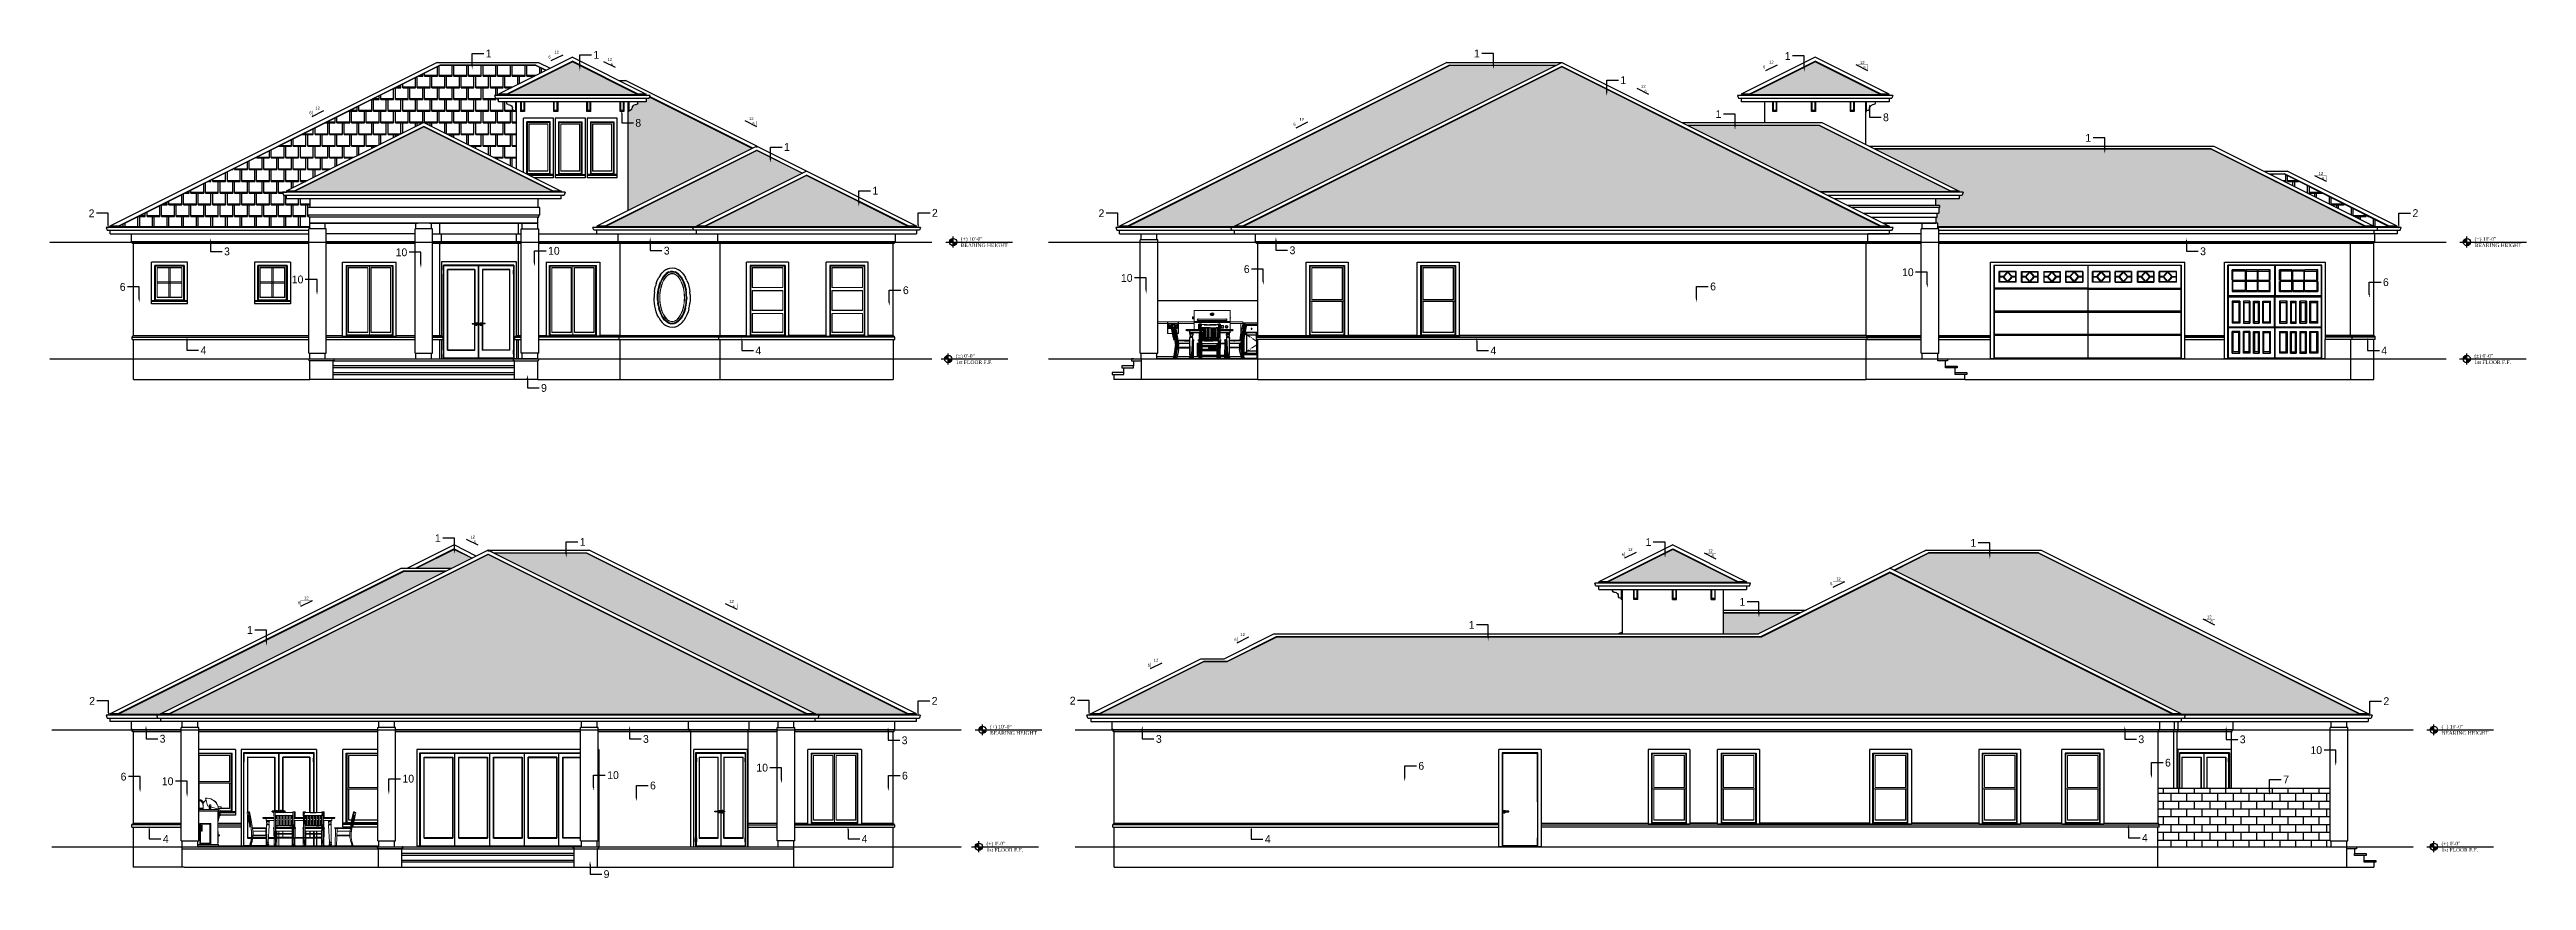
# Model space of a CAD drawing. Header units: inches. Extents: x 0 to 22102, y -19958 to 0.
# Drawn here: x 17526 to 20069, y -10329 to -9477 of the extents above; entities that cross this region are included whole.
import ezdxf
from ezdxf import colors
from ezdxf.entities.mleader import LeaderData, LeaderLine
from ezdxf.enums import TextEntityAlignment as Align
from ezdxf.math import Vec2, Vec3

# ---------------------------------------------------------------- set-up
doc = ezdxf.new("R2010")
doc.units = ezdxf.units.IN
doc.header["$MEASUREMENT"] = 0
doc.linetypes.add('HIDDEN2', pattern=[0.1875, 0.125, -0.0625])
for name, color, linetype in [('2', 2, 'Continuous'), ('4', 4, 'Continuous'), ('6', 6, 'Continuous'), ('DOOR', 1, 'Continuous'), ('DOOR-INT', 2, 'Continuous'), ('ELEVATION NOTES', 1, 'Continuous'), ('KEY', 3, 'Continuous'), ('NOTES', 1, 'Continuous'), ('ROOF', 3, 'Continuous'), ('STAIR', 2, 'Continuous'), ('WINDOW GLASS', 4, 'Continuous')]:
    doc.layers.add(name, color=color, linetype=linetype)
doc.layers.add('windows', color=5, linetype='Continuous', lineweight=9)
doc.styles.add('ARCHITXT', font='BOOKOS.TTF', dxfattribs={"height": 0.078125})
pattern_1 = [(0, (0.9, 0), (7.5, 12), [13.2, -1.8]), (0, (0.9, 0.9), (7.5, 12), [13.2, -1.8]), (90, (14.1, 0), (-7.5, 12), [12, -12]), (90, (15.9, 0), (-7.5, 12), [12, -12])]

msp = doc.modelspace()

# ---------------------------------------------------------------- texts
at = {"layer": 'NOTES', "char_height": 3, "attachment_point": 1}
for s, width, insert in [('\\pxsm1,qr;12\\P\\pq*;{\\Ftxt|c129;6}', 10.8630921, (18038.02806, -9477.98291)), ('12\\P\\pxsm1;{\\Ftxt|c129;   6}', 12.9381013, (18098.76593, -9485.40217)), ('\\pxsm1,qr;12\\P\\pq*;{\\Ftxt|c129;6}', 10.8630921, (19285.06512, -9488.16038)), ('12\\P\\pxsm1;{\\Ftxt|c129;   6}', 12.9381013, (19384.59733, -9488.58421)), ('\\pxsm1,qr;12\\P\\pq*;{\\Ftxt|c129;6}', 10.8630921, (17792.54842, -9535.26957)), ('12\\P\\pxsm1;{\\Ftxt|c129;   6}', 12.9381013, (19159.82285, -9512.99173)), ('12\\P\\pxsm1;{\\Ftxt|c129;   6}', 12.9381013, (18243.99391, -9546.13546)), ('\\pxsm1,qr;12\\P\\pq*;{\\Ftxt|c129;6}', 10.8630921, (18802.84546, -9546.8946)), ('12\\P\\pxsm1;{\\Ftxt|c129;   6}', 12.9381013, (19855.45207, -9602.46116)), ('12\\P\\pxsm1;{\\Ftxt|c129;   6}', 12.9381013, (17957.98708, -9975.5555)), ('\\pxsm1,qr;12\\P\\pq*;{\\Ftxt|c129;6}', 10.8630921, (19140.16871, -9988.29137)), ('12\\P\\pxsm1;{\\Ftxt|c129;   6}', 12.9381013, (19228.74231, -9989.75497)), ('\\pxsm1,qr;12\\P\\pq*;{\\Ftxt|c129;6}', 10.8630921, (19353.92511, -10018.50694)), ('\\pxsm1,qr;12\\P\\pq*;{\\Ftxt|c129;6}', 10.8630921, (17780.87707, -10038.03114)), ('12\\P\\pxsm1;{\\Ftxt|c129;   6}', 12.9381013, (18223.70413, -10041.66916)), ('12\\P\\pxsm1;{\\Ftxt|c129;   6}', 12.9381013, (19740.88589, -10057.50614)), ('\\pxsm1,qr;12\\P\\pq*;{\\Ftxt|c129;6}', 10.8630921, (18742.21092, -10075.50929)), ('\\pxsm1,qr;12\\P\\pq*;{\\Ftxt|c129;6}', 10.8630921, (18653.22938, -10101.9339))]:
    msp.add_mtext_dynamic_manual_height_columns(s, width=width, gutter_width=1, heights=[0], dxfattribs=dict(at, insert=insert))

# ---------------------------------------------------------------- blocks, each defined once
blk = doc.blocks.new('ELEVATION NOTE')
for p, q in [((0, 0), (13, 0)), ((4.7, 0), (4.7, 2.7)), ((5.1, 0), (5.1, 3)), ((5.5, 0), (5.5, 3.2)), ((5.9, 0), (5.9, 3.4)), ((6.2, 0), (6.2, 3.6)), ((6.6, 0), (6.6, 3.7)), ((7, 0), (7, 3.7)), ((7.4, -5.6), (7.4, 5.6)), ((7.7, 0), (68.5, 0)), ((7.7, 0), (7.7, -3.7)), ((8.1, 0), (8.1, -3.7)), ((8.5, 0), (8.5, -3.6)), ((8.9, 0), (8.9, -3.4)), ((9.2, 0), (9.2, -3.2)), ((9.6, 0), (9.6, -3)), ((10, 0), (10, -2.7)), ((10.4, 0), (10.4, -2.2)), ((10.7, 0), (10.7, -1.6)), ((11.1, 0), (11.1, 0))]:
    blk.add_line(p, q)
blk.add_circle((7.4, 0), 3.74)
at = {"style": 'ARCHITXT'}
for p in [(15.3, 10), (15.3, 5.1)]:
    blk.add_attdef('XX', text='', height=3.75, dxfattribs=at).set_placement(p, align=Align.TOP_LEFT)
for p in [(15.3, -6.3), (15.3, -11.6)]:
    blk.add_attdef('XX', text='', height=3.75, dxfattribs=at).set_placement(p, align=Align.BOTTOM_LEFT)

# ---------------------------------------------------------------- hatches: boundary and pattern name
at = {"layer": '2'}
h = msp.add_hatch(dxfattribs=at)
h.set_pattern_fill('AR-B816', color=9)
h.paths.add_polyline_path([(19867.37226, -10234.84963), (19690.31074, -10234.84963), (19690.31074, -10270.84963), (19690.56074, -10270.84963), (19690.56074, -10271.18296), (19690.81956, -10271.2284), (19691.06074, -10271.3616), (19691.26784, -10271.57349), (19691.42676, -10271.84963), (19691.52666, -10272.1712), (19691.56074, -10272.5163), (19691.81074, -10272.5163), (19691.81074, -10274.84963), (19690.31074, -10274.84963), (19690.31074, -10294.84963), (19868.37226, -10294.84963), (19868.37226, -10288.84963), (19867.37226, -10288.84963)])
at = {"layer": 'STAIR'}
h = msp.add_hatch(dxfattribs=at)
h.set_pattern_fill('216', color=9, scale=30, pattern_type=2)
h.set_pattern_definition(pattern_1)
h.paths.add_polyline_path([(18062.5927, -9489.17411), (17994.57389, -9523.18352), (18130.35994, -9523.18352), (18130.33199, -9523.04376)])
h.paths.add_polyline_path([(17910.02557, -9556.04844), (17777.03492, -9622.54376), (17777.03492, -9622.57171), (18043.01621, -9622.57171), (18043.01621, -9622.54376)])
h.paths.add_polyline_path([(18141.81757, -9525.43534), (18141.38184, -9526.74253), (18138.38184, -9526.74253), (18138.38184, -9530.43352), (18129.83196, -9530.43352), (18129.73571, -9531.62054), (18129.14958, -9532.64998), (18128.15535, -9533.29403), (18126.97565, -9533.4517), (18125.8295, -9533.77241), (18124.85709, -9534.45864), (18124.17085, -9535.43106), (18123.85014, -9536.5772), (18123.69248, -9537.7569), (18123.04843, -9538.75114), (18122.01899, -9539.33726), (18120.83196, -9539.43352), (18120.83196, -9540.43352), (18119.83196, -9540.43352), (18119.83196, -9641.93796), (18247.32739, -9578.19025)])
h.paths.add_polyline_path([(18298.44866, -9603.75088), (18251.91133, -9580.48222), (18095.83991, -9658.51793), (18095.83991, -9658.54588), (18189.97669, -9658.54588), (18190.0326, -9658.51793), (18189.90837, -9658.02103)])
h.paths.add_polyline_path([(18303.0326, -9606.04285), (18198.08244, -9658.51793), (18198.08244, -9658.54588), (18407.98275, -9658.54588), (18407.98275, -9658.51793)])
h.paths.add_polyline_path([(17976.01109, -9995.08749), (17648.06797, -10159.05904), (17648.06797, -10159.087), (18303.9542, -10159.087), (18303.9542, -10159.05904)])
h.paths.add_polyline_path([(17932.50277, -10012.25771), (17889.49849, -10012.25771), (17595.89581, -10159.05904), (17595.89581, -10159.087), (17639.96222, -10159.087), (17640.01813, -10159.05904), (17639.8939, -10158.56214)])
h.paths.add_polyline_path([(17959.4368, -9998.79069), (17941.28587, -9989.71523), (17902.68551, -10009.01541), (17938.98737, -10009.01541)])
h.paths.add_polyline_path([(18077.16269, -9993.74233), (17982.48864, -9993.74233), (18312.12827, -10158.56214), (18312.00405, -10159.05904), (18312.05995, -10159.087), (18407.79613, -10159.087), (18407.79613, -10159.05904)])
h.paths.add_polyline_path([(19072.01302, -9493.20473), (18963.1809, -9493.20473), (18632.5545, -9658.51793), (18632.5545, -9658.54588), (18742.44875, -9658.54588), (18742.50465, -9658.51793), (18742.38043, -9658.02103)])
h.paths.add_polyline_path([(19078.50465, -9494.54285), (18750.5545, -9658.51793), (18750.5545, -9658.54588), (19406.45481, -9658.54588), (19406.45481, -9658.51793)])
h.paths.add_polyline_path([(19338.58266, -9489.17411), (19270.84336, -9523.04376), (19270.84336, -9523.07171), (19406.32196, -9523.07171), (19406.32196, -9523.04376)])
h.paths.add_polyline_path([(19342.63998, -9554.7068), (19208.00042, -9554.7068), (19343.73025, -9622.57171), (19478.3139, -9622.57171), (19478.3139, -9622.54376)])
h.paths.add_polyline_path([(19745.23693, -9579.14058), (19400.67541, -9579.14058), (19486.48797, -9622.04686), (19486.36375, -9622.54376), (19486.41965, -9622.57171), (19486.36375, -9622.68352), (19486.36375, -9623.24253), (19490.36375, -9623.24253), (19489.36375, -9626.24253), (19486.36375, -9626.24253), (19486.36375, -9629.93352), (19462.36375, -9629.93352), (19462.36375, -9636.80852), (19466.36375, -9636.80852), (19466.36375, -9638.80852), (19465.36375, -9638.80852), (19465.36375, -9644.80852), (19463.86375, -9644.80852), (19463.86375, -9648.80852), (19462.36375, -9648.80852), (19462.36375, -9654.80852), (19464.41373, -9654.80852), (19464.41373, -9658.54588), (19903.99164, -9658.54588), (19903.99164, -9658.51793)])
h.paths.add_polyline_path([(19415.3415, -10013.59935), (19283.17681, -10079.68169), (18785.63998, -10079.68169), (18734.51871, -10105.24233), (18710.51871, -10105.24233), (18602.88528, -10159.05904), (18602.88528, -10159.087), (19706.26089, -10159.087), (19706.26089, -10159.05904)])
h.paths.add_polyline_path([(19192.29425, -9989.71523), (19124.55495, -10023.58488), (19124.55495, -10023.61283), (19260.03355, -10023.61283), (19260.03355, -10023.58488)])
h.paths.add_polyline_path([(19322.87649, -10055.24791), (19244.08339, -10055.24791), (19244.08339, -10076.43939), (19280.49352, -10076.43939)], flags=17)
h.paths.add_polyline_path([(19567.69601, -9993.74585), (19455.0485, -9993.74585), (19419.92544, -10011.30738), (19714.43496, -10158.56214), (19714.31074, -10159.05904), (19714.36664, -10159.087), (19898.32241, -10159.087), (19898.32241, -10159.05904)])
h = msp.add_hatch(dxfattribs=at)
h.set_pattern_fill('216', color=9, scale=30, pattern_type=2)
h.set_pattern_definition(pattern_1)
h.paths.add_polyline_path([(17982.80355, -9523.74253), (17986.80355, -9523.74253), (17986.80355, -9523.18352), (17986.48522, -9522.54686), (17986.67933, -9522.54686), (18035.27389, -9498.24958), (18025.17716, -9493.20121), (17926.71588, -9493.20121), (17596.02654, -9658.54588), (17792.98508, -9658.54588), (17792.98508, -9654.80852), (17792.98508, -9648.80852), (17791.98508, -9648.80852), (17791.98508, -9646.80852), (17790.98508, -9646.80852), (17790.98508, -9638.80852), (17792.98508, -9638.80852), (17792.98508, -9629.93352), (17768.98508, -9629.93352), (17768.98508, -9626.24253), (17765.98508, -9626.24253), (17764.98508, -9623.24253), (17768.98508, -9623.24253), (17768.98508, -9622.68352), (17768.66675, -9622.04686), (17768.86085, -9622.04686), (17910.02557, -9551.4645), (17910.08147, -9551.49245), (18005.15549, -9599.02946), (18005.15549, -9594.66236), (18005.15749, -9540.43352), (18004.15786, -9540.43352), (18004.15786, -9539.43352), (18002.97084, -9539.33726), (18001.94139, -9538.75114), (18001.29734, -9537.7569), (18001.13968, -9536.5772), (18000.81897, -9535.43106), (18000.13273, -9534.45864), (17999.16032, -9533.77241), (17998.01417, -9533.4517), (17996.83448, -9533.29403), (17995.84024, -9532.64998), (17995.25411, -9531.62054), (17995.15786, -9530.43352), (17986.80355, -9530.43352), (17986.80355, -9526.74253), (17983.80355, -9526.74253)])
h = msp.add_hatch(dxfattribs=at)
h.set_pattern_fill('216', color=9, scale=30, pattern_type=2)
h.set_pattern_definition(pattern_1)
h.paths.add_polyline_path([(19903.99164, -9658.54588), (19903.99164, -9658.51793), (19745.23693, -9579.14058), (19745.23693, -9578.69336), (19903.89225, -9658.02103), (19912.16571, -9658.02103), (19804.63165, -9604.254), (19820.3582, -9604.254), (19820.3582, -9604.70121), (19928.04754, -9658.54588)])

# ---------------------------------------------------------------- linework, layer by layer
at = {"layer": '2', "linetype": 'HIDDEN2'}
for p, q in [((17525.84721, -9674.30852), (18431.84721, -9674.30852)), ((18551.31181, -9674.30852), (19986.51546, -9674.30852)), ((17525.84721, -9794.30852), (18431.84721, -9794.30852)), ((18551.31181, -9794.30852), (19986.51546, -9794.30852)), ((17528.03377, -10174.84963), (18462.28774, -10174.84963)), ((18578.88777, -10174.84963), (19952.95055, -10174.84963)), ((17528.03377, -10294.84963), (18462.28774, -10294.84963)), ((18578.88777, -10294.84963), (19952.95055, -10294.84963))]:
    msp.add_line(p, q, dxfattribs=at)
at = {"layer": '4'}
for p, q in [((17995.25411, -9531.62054), (17995.15786, -9530.43352)), ((17995.84024, -9532.64998), (17995.25411, -9531.62054)), ((17996.83448, -9533.29403), (17995.84024, -9532.64998)), ((17996.83448, -9533.29403), (17998.01417, -9533.4517)), ((17998.01417, -9533.4517), (17999.16032, -9533.77241)), ((17999.16032, -9533.77241), (18000.13273, -9534.45864)), ((18000.13273, -9534.45864), (18000.81897, -9535.43106)), ((18000.81897, -9535.43106), (18001.13968, -9536.5772)), ((18004.15786, -9530.43352), (18004.15786, -9540.43352)), ((18009.53258, -9530.43352), (18009.53258, -9540.43352)), ((18010.03258, -9530.43352), (18010.03258, -9539.43352)), ((18013.03258, -9539.43352), (18013.03258, -9530.43352)), ((18013.53258, -9530.43352), (18013.53258, -9540.43352)), ((18043.53258, -9540.43352), (18043.53258, -9530.43352)), ((18044.03258, -9539.43352), (18044.03258, -9530.43352)), ((18047.03258, -9539.43352), (18047.03258, -9530.43352)), ((18047.53258, -9530.43352), (18047.53258, -9540.43352)), ((18077.53258, -9540.43352), (18077.53258, -9530.43352)), ((18078.03258, -9530.43352), (18078.03258, -9539.43352)), ((18081.03258, -9539.43352), (18081.03258, -9530.43352)), ((18081.53258, -9540.43352), (18081.53258, -9530.43352)), ((18111.53258, -9540.43352), (18111.53258, -9530.43352)), ((18112.03258, -9530.43352), (18112.03258, -9539.43352)), ((18115.03258, -9539.43352), (18115.03258, -9530.43352)), ((18115.53258, -9530.43352), (18115.53258, -9540.43352)), ((18120.83196, -9540.43352), (18120.83196, -9530.43352)), ((18124.17085, -9535.43106), (18123.85014, -9536.5772)), ((18124.85709, -9534.45864), (18124.17085, -9535.43106)), ((18124.85709, -9534.45864), (18125.8295, -9533.77241)), ((18126.97565, -9533.4517), (18125.8295, -9533.77241)), ((18128.15535, -9533.29403), (18126.97565, -9533.4517)), ((18128.15535, -9533.29403), (18129.14958, -9532.64998)), ((18129.73571, -9531.62054), (18129.14958, -9532.64998)), ((18129.73571, -9531.62054), (18129.83196, -9530.43352)), ((19295.0012, -9540.43352), (19295.0012, -9530.43352)), ((19295.5012, -9530.43352), (19295.5012, -9539.43352)), ((19298.5012, -9530.43352), (19298.5012, -9539.43352)), ((19299.0012, -9530.43352), (19299.0012, -9540.43352)), ((19334.77929, -9540.43352), (19334.77929, -9530.43352)), ((19335.27929, -9530.43352), (19335.27929, -9539.43352)), ((19338.27929, -9530.43352), (19338.27929, -9539.43352)), ((19338.77929, -9530.43352), (19338.77929, -9540.43352)), ((19374.55738, -9530.43352), (19374.55738, -9540.43352)), ((19375.05738, -9539.43352), (19375.05738, -9530.43352)), ((19378.05738, -9530.43352), (19378.05738, -9539.43352)), ((19378.55738, -9530.43352), (19378.55738, -9540.43352)), ((19391.3718, -9540.43352), (19391.3718, -9530.43352)), ((19394.71069, -9535.43106), (19394.38999, -9536.5772)), ((19395.39693, -9534.45864), (19394.71069, -9535.43106)), ((19395.39693, -9534.45864), (19396.36934, -9533.77241)), ((19396.36934, -9533.77241), (19397.51549, -9533.4517)), ((19398.69519, -9533.29403), (19397.51549, -9533.4517)), ((19399.68942, -9532.64998), (19398.69519, -9533.29403)), ((19400.27555, -9531.62054), (19399.68942, -9532.64998)), ((19400.3718, -9530.43352), (19400.27555, -9531.62054)), ((18001.29734, -9537.7569), (18001.13968, -9536.5772)), ((18001.94139, -9538.75114), (18001.29734, -9537.7569)), ((18001.94139, -9538.75114), (18002.97084, -9539.33726)), ((18002.97084, -9539.33726), (18004.15786, -9539.43352)), ((18005.15786, -9540.43352), (18004.15786, -9540.43352)), ((18013.53258, -9540.43352), (18009.53258, -9540.43352)), ((18013.03258, -9539.43352), (18010.03258, -9539.43352)), ((18012.28286, -9602.59315), (18012.28286, -9547.30852)), ((18043.28286, -9547.30852), (18012.28286, -9547.30852)), ((18039.78286, -9550.80852), (18015.78286, -9550.80852)), ((18015.78286, -9604.34315), (18015.78286, -9550.80852)), ((18039.78286, -9604.80852), (18039.78286, -9550.80852)), ((18043.28286, -9608.30852), (18043.28286, -9547.30852)), ((18047.53258, -9540.43352), (18043.53258, -9540.43352)), ((18047.03258, -9539.43352), (18044.03258, -9539.43352)), ((18075.97278, -9547.30852), (18044.97278, -9547.30852)), ((18044.97278, -9547.30852), (18044.97278, -9608.30852)), ((18048.47278, -9550.80852), (18048.47278, -9604.80852)), ((18048.47278, -9550.80852), (18072.47278, -9550.80852)), ((18072.47278, -9550.80852), (18072.47278, -9604.80852)), ((18075.97278, -9608.30852), (18075.97278, -9547.30852)), ((18081.53258, -9540.43352), (18077.53258, -9540.43352)), ((18077.66506, -9547.30852), (18077.66506, -9608.30852)), ((18108.66506, -9547.30852), (18077.66506, -9547.30852)), ((18081.03258, -9539.43352), (18078.03258, -9539.43352)), ((18081.16506, -9550.80852), (18081.16506, -9604.80852)), ((18081.16506, -9550.80852), (18105.16506, -9550.80852)), ((18105.16506, -9550.80852), (18105.16506, -9604.80852)), ((18108.66506, -9608.30852), (18108.66506, -9547.30852)), ((18115.53258, -9540.43352), (18111.53258, -9540.43352)), ((18115.03258, -9539.43352), (18112.03258, -9539.43352)), ((18120.83196, -9540.43352), (18119.83196, -9540.43352)), ((18122.01899, -9539.33726), (18120.83196, -9539.43352)), ((18123.04843, -9538.75114), (18122.01899, -9539.33726)), ((18123.04843, -9538.75114), (18123.69248, -9537.7569)), ((18123.69248, -9537.7569), (18123.85014, -9536.5772)), ((19299.0012, -9540.43352), (19295.0012, -9540.43352)), ((19298.5012, -9539.43352), (19295.5012, -9539.43352)), ((19338.77929, -9540.43352), (19334.77929, -9540.43352)), ((19338.27929, -9539.43352), (19335.27929, -9539.43352)), ((19378.55738, -9540.43352), (19374.55738, -9540.43352)), ((19378.05738, -9539.43352), (19375.05738, -9539.43352)), ((19390.3718, -9540.43352), (19391.3718, -9540.43352)), ((19392.55883, -9539.33726), (19391.3718, -9539.43352)), ((19392.55883, -9539.33726), (19393.58827, -9538.75114)), ((19394.23232, -9537.7569), (19393.58827, -9538.75114)), ((19394.23232, -9537.7569), (19394.38999, -9536.5772)), ((18043.28286, -9604.80852), (18016.7136, -9604.80852)), ((18018.7136, -9605.80852), (18043.28286, -9605.80852)), ((18043.28286, -9608.30852), (18023.7136, -9608.30852)), ((18044.97278, -9604.80852), (18075.97278, -9604.80852)), ((18044.97278, -9605.80852), (18075.97278, -9605.80852)), ((18075.97278, -9608.30852), (18044.97278, -9608.30852)), ((18108.66506, -9604.80852), (18077.66506, -9604.80852)), ((18077.66506, -9605.80852), (18108.66506, -9605.80852)), ((18108.66506, -9608.30852), (18077.66506, -9608.30852)), ((19466.36375, -9636.80852), (19372.20386, -9636.80852)), ((19466.36375, -9636.80852), (19466.36375, -9638.80852)), ((18029.06604, -9638.80852), (17790.98508, -9638.80852)), ((17790.98508, -9646.80852), (17790.98508, -9638.80852)), ((18029.06604, -9646.80852), (17790.98508, -9646.80852)), ((17791.98508, -9648.80852), (17791.98508, -9646.80852)), ((18028.06604, -9648.80852), (17791.98508, -9648.80852)), ((18027.06604, -9648.80852), (18028.06604, -9648.80852)), ((18028.06604, -9648.80852), (18028.06604, -9646.80852)), ((18029.06604, -9646.80852), (18029.06604, -9638.80852)), ((19466.36375, -9638.80852), (19376.20386, -9638.80852)), ((19388.20386, -9644.80852), (19465.36375, -9644.80852)), ((19396.20386, -9648.80852), (19463.86375, -9648.80852)), ((19463.86375, -9648.80852), (19463.86375, -9644.80852)), ((19465.36375, -9638.80852), (19465.36375, -9644.80852)), ((17610.0326, -9673.90768), (17610.0326, -9665.90768)), ((17611.0326, -9673.90768), (17610.0326, -9673.90768)), ((17791.98508, -9673.90768), (17611.0326, -9673.90768)), ((17611.0326, -9675.90768), (17611.0326, -9673.90768)), ((17612.0326, -9675.90768), (17611.0326, -9675.90768)), ((17791.98508, -9675.90768), (17612.0326, -9675.90768)), ((17901.06793, -9665.90768), (17809.98508, -9665.90768)), ((17901.06793, -9673.90768), (17809.98508, -9673.90768)), ((17901.06793, -9675.90768), (17809.98508, -9675.90768)), ((17919.06793, -9665.90767), (18010.15078, -9665.90767)), ((18010.15078, -9673.90768), (17919.06793, -9673.90768)), ((18010.15078, -9675.90768), (17919.06793, -9675.90768)), ((17926.15549, -9675.90768), (17927.15549, -9675.90768)), ((17927.15549, -9675.90768), (17927.15549, -9673.90768)), ((17927.15549, -9673.90768), (17928.15549, -9673.90768)), ((17928.15549, -9673.90768), (17928.15549, -9665.90768)), ((18005.15549, -9673.90768), (18005.15549, -9665.90768)), ((18006.15549, -9673.90768), (18005.15549, -9673.90768)), ((18006.15549, -9675.90768), (18006.15549, -9673.90768)), ((18007.15549, -9675.90768), (18006.15549, -9675.90768)), ((18028.15078, -9665.90768), (18087.79006, -9665.90768)), ((18393.0326, -9673.90768), (18028.15078, -9673.90768)), ((18392.0326, -9675.90768), (18028.15078, -9675.90768)), ((18109.79006, -9673.90768), (18109.79006, -9665.90768)), ((18110.79006, -9673.90768), (18109.79006, -9673.90768)), ((18110.79006, -9675.90768), (18110.79006, -9673.90768)), ((18111.79006, -9675.90768), (18110.79006, -9675.90768)), ((18212.0326, -9673.90768), (18212.0326, -9665.90768)), ((18213.0326, -9673.90768), (18212.0326, -9673.90768)), ((18213.0326, -9675.90768), (18213.0326, -9673.90768)), ((18214.0326, -9675.90768), (18213.0326, -9675.90768)), ((18764.04489, -9673.90768), (18764.04489, -9665.90768)), ((19447.41373, -9673.90768), (18764.04489, -9673.90768)), ((18765.04489, -9675.90768), (18765.04489, -9673.90768)), ((19447.41373, -9675.90768), (18765.04489, -9675.90768)), ((19391.50465, -9675.90768), (19390.50465, -9675.90768)), ((19391.50465, -9675.90768), (19391.50465, -9673.90768)), ((19392.50465, -9673.90768), (19392.50465, -9665.90768)), ((19447.41373, -9665.90768), (19392.50465, -9665.90768)), ((19912.04148, -9673.90768), (19465.41373, -9673.90768)), ((19912.04148, -9675.90768), (19465.41373, -9675.90768)), ((19912.04148, -9675.90768), (19912.04148, -9673.90768)), ((19912.04148, -9673.90768), (19913.04148, -9673.90768)), ((19913.04148, -9673.90768), (19913.04148, -9665.90768)), ((17630.5326, -9737.80852), (17630.5326, -9694.80852)), ((17667.5326, -9694.80852), (17630.5326, -9694.80852)), ((17634.0326, -9734.30852), (17634.0326, -9698.30852)), ((17664.0326, -9698.30852), (17634.0326, -9698.30852)), ((17664.0326, -9698.30852), (17664.0326, -9734.30852)), ((17667.5326, -9737.80852), (17667.5326, -9694.80852)), ((17736.14866, -9694.80852), (17736.14866, -9737.80852)), ((17773.14866, -9694.80852), (17736.14866, -9694.80852)), ((17739.64866, -9734.30852), (17739.64866, -9698.30852)), ((17769.64866, -9698.30852), (17739.64866, -9698.30852)), ((17769.64866, -9698.30852), (17769.64866, -9734.30852)), ((17773.14866, -9694.80852), (17773.14866, -9737.80852)), ((17826.77224, -9771.30852), (17826.77224, -9694.80852)), ((17826.77224, -9694.80852), (17881.77224, -9694.80852)), ((17830.27224, -9698.30852), (17830.27224, -9770.30852)), ((17830.27224, -9698.30852), (17878.27224, -9698.30852)), ((17878.27224, -9698.30852), (17878.27224, -9770.30852)), ((17881.77224, -9771.30852), (17881.77224, -9694.80852)), ((17928.15549, -9694.55852), (17928.15549, -9770.30852)), ((18005.15549, -9694.55852), (17928.15549, -9694.55852)), ((18005.15549, -9770.30852), (18005.15549, -9694.55852)), ((18035.72278, -9694.80852), (18035.72278, -9770.74711)), ((18035.72278, -9694.80852), (18090.72278, -9694.80852)), ((18039.22278, -9770.30852), (18039.22278, -9698.30852)), ((18039.22278, -9698.30852), (18087.22278, -9698.30852)), ((18087.22278, -9770.30852), (18087.22278, -9698.30852)), ((18090.72278, -9694.80852), (18090.72278, -9770.74711)), ((18148.70921, -9716.73159), (18149.80306, -9713.74949)), ((18149.80306, -9713.74949), (18151.24588, -9710.72463)), ((18152.96476, -9707.96496), (18151.24588, -9710.72463)), ((18152.96476, -9707.96496), (18154.74792, -9705.76601)), ((18154.32045, -9712.40852), (18153.0326, -9715.10852)), ((18155.82045, -9710.00025), (18154.32045, -9712.40852)), ((18154.74792, -9705.76601), (18156.59873, -9704.01674)), ((18157.32045, -9708.15049), (18155.82045, -9710.00025)), ((18158.52665, -9702.65766), (18156.59873, -9704.01674)), ((18158.82045, -9706.73279), (18157.32045, -9708.15049)), ((18160.53407, -9701.66663), (18158.52665, -9702.65766)), ((18160.32045, -9705.67537), (18158.82045, -9706.73279)), ((18161.82045, -9704.93485), (18160.32045, -9705.67537)), ((18160.53407, -9701.66663), (18162.6322, -9701.03737)), ((18161.82045, -9704.93485), (18163.32045, -9704.48498)), ((18162.6322, -9701.03737), (18165.0326, -9700.78998)), ((18165.0326, -9704.30852), (18163.32045, -9704.48498)), ((18165.0326, -9700.78998), (18167.43299, -9701.03737)), ((18165.0326, -9704.30852), (18166.74474, -9704.48498)), ((18166.74474, -9704.48498), (18168.24474, -9704.93485)), ((18169.53112, -9701.66663), (18167.43299, -9701.03737)), ((18169.74474, -9705.67537), (18168.24474, -9704.93485)), ((18169.53112, -9701.66663), (18171.53854, -9702.65766)), ((18169.74474, -9705.67537), (18171.24474, -9706.73279)), ((18172.74474, -9708.15049), (18171.24474, -9706.73279)), ((18173.46646, -9704.01674), (18171.53854, -9702.65766)), ((18172.74474, -9708.15049), (18174.24474, -9710.00025)), ((18175.31727, -9705.76601), (18173.46646, -9704.01674)), ((18174.24474, -9710.00025), (18175.74474, -9712.40852)), ((18175.31727, -9705.76601), (18177.10043, -9707.96496)), ((18175.74474, -9712.40852), (18177.0326, -9715.10852)), ((18177.10043, -9707.96496), (18178.81931, -9710.72463)), ((18180.26213, -9713.74949), (18178.81931, -9710.72463)), ((18180.26213, -9713.74949), (18181.35598, -9716.73159)), ((18241.50409, -9770.82048), (18241.50409, -9694.80852)), ((18284.50409, -9694.80852), (18241.50409, -9694.80852)), ((18245.00409, -9698.30852), (18245.00409, -9770.30852)), ((18281.00409, -9698.30852), (18245.00409, -9698.30852)), ((18281.00409, -9698.30852), (18281.00409, -9770.30852)), ((18284.50409, -9694.80852), (18284.50409, -9770.82048)), ((18323.35032, -9770.82048), (18323.35032, -9694.80852)), ((18366.35032, -9694.80852), (18323.35032, -9694.80852)), ((18362.85032, -9698.30852), (18326.85032, -9698.30852)), ((18326.85032, -9698.30852), (18326.85032, -9770.30852)), ((18362.85032, -9770.30852), (18362.85032, -9698.30852)), ((18366.35032, -9770.82048), (18366.35032, -9694.80852)), ((18816.00465, -9771.30852), (18816.00465, -9694.80852)), ((18816.00465, -9694.80852), (18859.00465, -9694.80852)), ((18819.50465, -9698.30852), (18819.50465, -9770.30852)), ((18819.50465, -9698.30852), (18855.50465, -9698.30852)), ((18855.50465, -9698.30852), (18855.50465, -9770.30852)), ((18859.00465, -9694.80852), (18859.00465, -9771.30852)), ((18930.00465, -9771.30852), (18930.00465, -9694.80852)), ((18930.00465, -9694.80852), (18973.00465, -9694.80852)), ((18933.50465, -9694.80852), (18969.50465, -9694.80852)), ((18933.50465, -9698.30852), (18933.50465, -9770.30852)), ((18933.50465, -9698.30852), (18969.50465, -9698.30852)), ((18969.50465, -9770.30852), (18969.50465, -9698.30852)), ((18973.00465, -9694.80852), (18973.00465, -9771.30852)), ((19518.6218, -9794.30852), (19518.6218, -9694.80852)), ((19518.6218, -9694.80852), (19718.1218, -9694.80852)), ((19718.1218, -9794.30852), (19718.1218, -9694.80852)), ((19758.79148, -9794.30852), (19758.79148, -9694.80852)), ((19758.79148, -9694.80852), (19862.29148, -9694.80852)), ((19862.29148, -9694.80852), (19862.29148, -9770.82048)), ((17630.5326, -9734.30852), (17667.5326, -9734.30852)), ((17667.5326, -9735.30852), (17630.5326, -9735.30852)), ((17667.5326, -9737.80852), (17630.5326, -9737.80852)), ((17736.14866, -9734.30852), (17773.14866, -9734.30852)), ((17773.14866, -9735.30852), (17736.14866, -9735.30852)), ((17773.14866, -9737.80852), (17736.14866, -9737.80852)), ((18146.61189, -9728.41247), (18146.53124, -9731.30852)), ((18146.61189, -9734.20456), (18146.53124, -9731.30852)), ((18146.85666, -9725.51217), (18146.61189, -9728.41247)), ((18146.85666, -9737.10486), (18146.61189, -9734.20456)), ((18146.85666, -9725.51217), (18147.27458, -9722.60287)), ((18147.27458, -9740.01416), (18146.85666, -9737.10486)), ((18147.27458, -9722.60287), (18147.88255, -9719.67869)), ((18148.70921, -9716.73159), (18147.88255, -9719.67869)), ((18150.0326, -9731.30852), (18150.10778, -9728.60852)), ((18150.10778, -9734.00852), (18150.0326, -9731.30852)), ((18150.10778, -9728.60852), (18150.33566, -9725.90852)), ((18150.10778, -9734.00852), (18150.33566, -9736.70852)), ((18150.33566, -9725.90852), (18150.72351, -9723.20852)), ((18150.72351, -9739.40852), (18150.33566, -9736.70852)), ((18150.72351, -9723.20852), (18151.28487, -9720.50852)), ((18150.72351, -9739.40852), (18151.28487, -9742.10852)), ((18151.28487, -9720.50852), (18152.04221, -9717.80852)), ((18152.04221, -9717.80852), (18153.0326, -9715.10852)), ((18177.0326, -9715.10852), (18178.02298, -9717.80852)), ((18178.02298, -9717.80852), (18178.78032, -9720.50852)), ((18178.78032, -9720.50852), (18179.34168, -9723.20852)), ((18178.78032, -9742.10852), (18179.34168, -9739.40852)), ((18179.72953, -9725.90852), (18179.34168, -9723.20852)), ((18179.34168, -9739.40852), (18179.72953, -9736.70852)), ((18179.95741, -9728.60852), (18179.72953, -9725.90852)), ((18179.72953, -9736.70852), (18179.95741, -9734.00852)), ((18180.0326, -9731.30852), (18179.95741, -9728.60852)), ((18180.0326, -9731.30852), (18179.95741, -9734.00852)), ((18181.35598, -9716.73159), (18182.18264, -9719.67869)), ((18182.18264, -9719.67869), (18182.79061, -9722.60287)), ((18182.79061, -9722.60287), (18183.20853, -9725.51217)), ((18182.79061, -9740.01416), (18183.20853, -9737.10486)), ((18183.4533, -9728.41247), (18183.20853, -9725.51217)), ((18183.4533, -9734.20456), (18183.20853, -9737.10486)), ((18183.4533, -9728.41247), (18183.53395, -9731.30852)), ((18183.53395, -9731.30852), (18183.4533, -9734.20456)), ((18147.88255, -9742.93835), (18147.27458, -9740.01416)), ((18148.70921, -9745.88544), (18147.88255, -9742.93835)), ((18149.80306, -9748.86754), (18148.70921, -9745.88544)), ((18151.24588, -9751.8924), (18149.80306, -9748.86754)), ((18151.24588, -9751.8924), (18152.96476, -9754.65208)), ((18152.04221, -9744.80852), (18151.28487, -9742.10852)), ((18152.04221, -9744.80852), (18153.0326, -9747.50852)), ((18152.96476, -9754.65208), (18154.74792, -9756.85102)), ((18153.0326, -9747.50852), (18154.32045, -9750.20852)), ((18155.82045, -9752.61678), (18154.32045, -9750.20852)), ((18156.59873, -9758.60029), (18154.74792, -9756.85102)), ((18157.32045, -9754.46654), (18155.82045, -9752.61678)), ((18156.59873, -9758.60029), (18158.52665, -9759.95937)), ((18158.82045, -9755.88424), (18157.32045, -9754.46654)), ((18160.53407, -9760.9504), (18158.52665, -9759.95937)), ((18160.32045, -9756.94166), (18158.82045, -9755.88424)), ((18160.32045, -9756.94166), (18161.82045, -9757.68218)), ((18162.6322, -9761.57966), (18160.53407, -9760.9504)), ((18161.82045, -9757.68218), (18163.32045, -9758.13205)), ((18165.0326, -9761.82706), (18162.6322, -9761.57966)), ((18165.0326, -9758.30852), (18163.32045, -9758.13205)), ((18166.74474, -9758.13205), (18165.0326, -9758.30852)), ((18167.43299, -9761.57966), (18165.0326, -9761.82706)), ((18168.24474, -9757.68218), (18166.74474, -9758.13205)), ((18167.43299, -9761.57966), (18169.53112, -9760.9504)), ((18168.24474, -9757.68218), (18169.74474, -9756.94166)), ((18169.53112, -9760.9504), (18171.53854, -9759.95937)), ((18171.24474, -9755.88424), (18169.74474, -9756.94166)), ((18172.74474, -9754.46654), (18171.24474, -9755.88424)), ((18173.46646, -9758.60029), (18171.53854, -9759.95937)), ((18174.24474, -9752.61678), (18172.74474, -9754.46654)), ((18175.31727, -9756.85102), (18173.46646, -9758.60029)), ((18175.74474, -9750.20852), (18174.24474, -9752.61678)), ((18175.31727, -9756.85102), (18177.10043, -9754.65208)), ((18177.0326, -9747.50852), (18175.74474, -9750.20852)), ((18178.02298, -9744.80852), (18177.0326, -9747.50852)), ((18178.81931, -9751.8924), (18177.10043, -9754.65208)), ((18178.78032, -9742.10852), (18178.02298, -9744.80852)), ((18180.26213, -9748.86754), (18178.81931, -9751.8924)), ((18181.35598, -9745.88544), (18180.26213, -9748.86754)), ((18182.18264, -9742.93835), (18181.35598, -9745.88544)), ((18182.18264, -9742.93835), (18182.79061, -9740.01416)), ((17610.5326, -9771.97518), (17791.98508, -9771.97518)), ((17610.5326, -9774.30852), (17610.5326, -9771.97518)), ((17610.5326, -9774.30852), (17791.98508, -9774.30852)), ((17610.81667, -9771.63009), (17610.7826, -9771.97518)), ((17610.91657, -9771.30852), (17610.81667, -9771.63009)), ((17610.91657, -9771.30852), (17611.07549, -9771.03237)), ((17611.07549, -9771.03237), (17611.2826, -9770.82048)), ((17611.2826, -9770.82048), (17611.52378, -9770.68728)), ((17611.7826, -9770.64185), (17611.52378, -9770.68728)), ((17611.7826, -9770.30852), (17791.98508, -9770.30852)), ((17611.7826, -9770.30852), (17611.7826, -9770.64185)), ((17791.98508, -9770.64185), (17611.7826, -9770.64185)), ((17809.98508, -9770.30852), (17826.77224, -9770.30852)), ((17826.77224, -9770.64185), (17809.98508, -9770.64185)), ((17809.98508, -9771.97518), (17901.06793, -9771.97518)), ((17809.98508, -9774.30852), (17901.06793, -9774.30852)), ((17881.77224, -9771.30852), (17826.77224, -9771.30852)), ((17878.27224, -9770.30852), (17830.27224, -9770.30852)), ((17881.77224, -9770.30852), (17901.06793, -9770.30852)), ((17901.06793, -9770.64185), (17881.77224, -9770.64185)), ((17919.06793, -9770.30852), (17928.39182, -9770.30852)), ((17919.06793, -9770.64185), (17928.39182, -9770.64185)), ((17919.06793, -9771.97518), (17929.64182, -9771.97518)), ((17919.06793, -9774.30852), (17929.64182, -9774.30852)), ((17928.15549, -9774.30852), (17928.15549, -9794.30852)), ((17928.39182, -9770.64185), (17928.39182, -9770.30852)), ((17928.65064, -9770.68728), (17928.39182, -9770.64185)), ((17928.65064, -9770.68728), (17928.89182, -9770.82048)), ((17928.89182, -9770.82048), (17929.09893, -9771.03237)), ((17929.25785, -9771.30852), (17929.09893, -9771.03237)), ((17929.25785, -9771.30852), (17929.35775, -9771.63009)), ((17929.35775, -9771.63009), (17929.39182, -9771.97518)), ((17929.64182, -9771.97518), (17929.64182, -9774.30852)), ((18003.65549, -9771.97518), (18010.15078, -9771.97518)), ((18003.65549, -9774.30852), (18003.65549, -9771.97518)), ((18003.65549, -9774.30852), (18010.15078, -9774.30852)), ((18003.93957, -9771.63009), (18003.90549, -9771.97518)), ((18004.03947, -9771.30852), (18003.93957, -9771.63009)), ((18004.03947, -9771.30852), (18004.19839, -9771.03237)), ((18004.19839, -9771.03237), (18004.40549, -9770.82048)), ((18004.40549, -9770.82048), (18004.64667, -9770.68728)), ((18004.90549, -9770.64185), (18004.64667, -9770.68728)), ((18004.90549, -9770.30852), (18010.15078, -9770.30852)), ((18004.90549, -9770.30852), (18004.90549, -9770.64185)), ((18004.90549, -9770.64185), (18010.15078, -9770.64185)), ((18005.15549, -9774.30852), (18005.15549, -9794.30852)), ((18028.15078, -9770.30852), (18035.72278, -9770.30852)), ((18028.15078, -9770.64185), (18035.72278, -9770.64185)), ((18393.5326, -9771.97518), (18028.15078, -9771.97518)), ((18028.15078, -9774.30852), (18393.5326, -9774.30852)), ((18090.72278, -9770.74711), (18035.72278, -9770.74711)), ((18039.22278, -9770.30852), (18087.22278, -9770.30852)), ((18111.04006, -9770.30852), (18090.72278, -9770.30852)), ((18111.04006, -9770.64185), (18090.72278, -9770.64185)), ((18110.29006, -9771.97518), (18110.29006, -9774.30852)), ((18110.57413, -9771.63009), (18110.54006, -9771.97518)), ((18110.57413, -9771.63009), (18110.67404, -9771.30852)), ((18110.83295, -9771.03237), (18110.67404, -9771.30852)), ((18110.83295, -9771.03237), (18111.04006, -9770.82048)), ((18111.04006, -9770.82048), (18111.28124, -9770.68728)), ((18111.28124, -9770.68728), (18111.54006, -9770.64185)), ((18111.54006, -9770.30852), (18241.50409, -9770.30852)), ((18111.54006, -9770.64185), (18111.54006, -9770.30852)), ((18241.50409, -9770.64185), (18111.54006, -9770.64185)), ((18212.5326, -9771.97518), (18212.5326, -9774.30852)), ((18212.81667, -9771.63009), (18212.7826, -9771.97518)), ((18212.91657, -9771.30852), (18212.81667, -9771.63009)), ((18213.07549, -9771.03237), (18212.91657, -9771.30852)), ((18213.2826, -9770.82048), (18213.07549, -9771.03237)), ((18213.2826, -9770.82048), (18213.52378, -9770.68728)), ((18213.52378, -9770.68728), (18213.7826, -9770.64185)), ((18213.7826, -9770.30852), (18213.7826, -9770.64185)), ((18284.50409, -9770.82048), (18241.50409, -9770.82048)), ((18245.00409, -9770.30852), (18281.00409, -9770.30852)), ((18323.35032, -9770.30852), (18284.50409, -9770.30852)), ((18284.50409, -9770.64185), (18323.35032, -9770.64185)), ((18323.35032, -9770.82048), (18366.35032, -9770.82048)), ((18362.85032, -9770.30852), (18326.85032, -9770.30852)), ((18392.2826, -9770.30852), (18366.35032, -9770.30852)), ((18366.35032, -9770.64185), (18392.2826, -9770.64185)), ((18392.2826, -9770.64185), (18392.2826, -9770.30852)), ((18392.2826, -9770.64185), (18392.54141, -9770.68728)), ((18392.54141, -9770.68728), (18392.7826, -9770.82048)), ((18392.7826, -9770.82048), (18392.9897, -9771.03237)), ((18392.9897, -9771.03237), (18393.14862, -9771.30852)), ((18393.14862, -9771.30852), (18393.24852, -9771.63009)), ((18393.2826, -9771.97518), (18393.24852, -9771.63009)), ((18393.5326, -9774.30852), (18393.5326, -9771.97518)), ((18765.00465, -9771.97518), (19447.41373, -9771.97518)), ((18765.00465, -9774.30852), (18765.00465, -9771.97518)), ((19447.41373, -9774.30852), (18765.00465, -9774.30852)), ((18765.25465, -9771.97518), (18765.28873, -9771.63009)), ((18765.28873, -9771.63009), (18765.38863, -9771.30852)), ((18765.38863, -9771.30852), (18765.54755, -9771.03237)), ((18765.54755, -9771.03237), (18765.75465, -9770.82048)), ((18765.75465, -9770.82048), (18765.99584, -9770.68728)), ((18765.99584, -9770.68728), (18766.25465, -9770.64185)), ((18766.25465, -9770.30852), (18816.00465, -9770.30852)), ((18766.25465, -9770.64185), (18766.25465, -9770.30852)), ((18766.25465, -9770.64185), (18816.00465, -9770.64185)), ((18816.00465, -9770.30852), (18859.00465, -9770.30852)), ((18859.00465, -9771.30852), (18816.00465, -9771.30852)), ((18930.00465, -9770.30852), (18859.00465, -9770.30852)), ((18859.00465, -9770.64185), (18930.00465, -9770.64185)), ((18930.00465, -9770.30852), (18973.00465, -9770.30852)), ((18930.00465, -9771.30852), (18973.00465, -9771.30852)), ((19390.75465, -9770.30852), (18973.00465, -9770.30852)), ((19390.75465, -9770.64185), (18973.00465, -9770.64185)), ((19390.50465, -9770.30852), (19447.41373, -9770.30852)), ((19390.50465, -9774.30852), (19447.41373, -9774.30852)), ((19390.75465, -9770.30852), (19447.41373, -9770.30852)), ((19390.75465, -9770.30852), (19390.75465, -9770.64185)), ((19390.75465, -9770.64185), (19447.41373, -9770.64185)), ((19390.75465, -9770.64185), (19391.01347, -9770.68728)), ((19391.01347, -9770.68728), (19391.25465, -9770.82048)), ((19391.25465, -9770.82048), (19391.46176, -9771.03237)), ((19391.62068, -9771.30852), (19391.46176, -9771.03237)), ((19391.62068, -9771.30852), (19391.72058, -9771.63009)), ((19391.75465, -9771.97518), (19391.72058, -9771.63009)), ((19392.00465, -9774.30852), (19392.00465, -9771.97518)), ((19465.41373, -9770.30852), (19518.6218, -9770.30852)), ((19465.41373, -9770.64185), (19518.6218, -9770.64185)), ((19465.41373, -9771.97518), (19518.6218, -9771.97518)), ((19465.41373, -9774.30852), (19518.6218, -9774.30852)), ((19718.1218, -9770.30852), (19758.79148, -9770.30852)), ((19718.1218, -9770.64185), (19758.79148, -9770.64185)), ((19718.1218, -9771.97518), (19758.79148, -9771.97518)), ((19862.20405, -9770.82048), (19862.20405, -9774.30852)), ((19913.54148, -9771.97518), (19862.20405, -9771.97518)), ((19913.54148, -9774.30852), (19862.20405, -9774.30852)), ((19912.29148, -9770.30852), (19862.29148, -9770.30852)), ((19912.29148, -9770.64185), (19862.29148, -9770.64185)), ((19862.29148, -9794.30852), (19862.29148, -9774.30852)), ((19888.29148, -9770.64185), (19888.29148, -9770.30852)), ((19888.5503, -9770.68728), (19888.29148, -9770.64185)), ((19888.79148, -9770.82048), (19888.5503, -9770.68728)), ((19888.99859, -9771.03237), (19888.79148, -9770.82048)), ((19889.15751, -9771.30852), (19888.99859, -9771.03237)), ((19889.25741, -9771.63009), (19889.15751, -9771.30852)), ((19889.29148, -9771.97518), (19889.25741, -9771.63009)), ((19889.54148, -9771.97518), (19889.54148, -9774.30852)), ((19912.29148, -9770.30852), (19912.29148, -9770.64185)), ((19912.29148, -9770.64185), (19912.5503, -9770.68728)), ((19912.5503, -9770.68728), (19912.79148, -9770.82048)), ((19912.79148, -9770.82048), (19912.99859, -9771.03237)), ((19912.99859, -9771.03237), (19913.15751, -9771.30852)), ((19913.15751, -9771.30852), (19913.25741, -9771.63009)), ((19913.25741, -9771.63009), (19913.29148, -9771.97518)), ((19913.54148, -9774.30852), (19913.54148, -9771.97518)), ((19522.3718, -9794.30852), (19518.6218, -9794.30852)), ((19714.6218, -9794.30852), (19522.1218, -9794.30852)), ((19522.1218, -9794.30852), (19714.6218, -9794.30852)), ((19718.1218, -9794.30852), (19714.3718, -9794.30852)), ((19762.54148, -9794.30852), (19758.79148, -9794.30852)), ((19858.79148, -9794.30852), (19762.29148, -9794.30852)), ((19762.29148, -9794.30852), (19858.79148, -9794.30852)), ((19862.29148, -9794.30852), (19858.54148, -9794.30852)), ((19130.60136, -10032.16166), (19130.50511, -10030.97463)), ((19131.18749, -10033.1911), (19130.60136, -10032.16166)), ((19132.18172, -10033.83515), (19131.18749, -10033.1911)), ((19133.36142, -10033.99281), (19132.18172, -10033.83515)), ((19134.50757, -10034.31352), (19133.36142, -10033.99281)), ((19134.50757, -10034.31352), (19135.47998, -10034.99976)), ((19135.47998, -10034.99976), (19136.16622, -10035.97217)), ((19136.48693, -10037.11832), (19136.16622, -10035.97217)), ((19136.64459, -10038.29802), (19136.48693, -10037.11832)), ((19137.28864, -10039.29225), (19136.64459, -10038.29802)), ((19138.31808, -10039.87838), (19137.28864, -10039.29225)), ((19139.50511, -10039.97463), (19138.31808, -10039.87838)), ((19139.50511, -10030.97463), (19139.50511, -10040.97463)), ((19140.50511, -10040.97463), (19139.50511, -10040.97463)), ((19152.31953, -10040.97463), (19152.31953, -10030.97463)), ((19156.31953, -10040.97463), (19152.31953, -10040.97463)), ((19152.81953, -10039.97463), (19152.81953, -10030.97463)), ((19155.81953, -10039.97463), (19152.81953, -10039.97463)), ((19155.81953, -10039.97463), (19155.81953, -10030.97463)), ((19156.31953, -10040.97463), (19156.31953, -10030.97463)), ((19192.09762, -10040.97463), (19192.09762, -10030.97463)), ((19192.09762, -10040.97463), (19196.09762, -10040.97463)), ((19192.59762, -10039.97463), (19192.59762, -10030.97463)), ((19195.59762, -10039.97463), (19192.59762, -10039.97463)), ((19195.59762, -10030.97463), (19195.59762, -10039.97463)), ((19196.09762, -10040.97463), (19196.09762, -10030.97463)), ((19231.87572, -10040.97463), (19231.87572, -10030.97463)), ((19231.87572, -10040.97463), (19235.87572, -10040.97463)), ((19232.37572, -10039.97463), (19232.37572, -10030.97463)), ((19235.37572, -10039.97463), (19232.37572, -10039.97463)), ((19235.37572, -10030.97463), (19235.37572, -10039.97463)), ((19235.87572, -10040.97463), (19235.87572, -10030.97463)), ((17609.84597, -10174.4488), (17609.84597, -10166.4488)), ((18181.84597, -10174.4488), (18181.84597, -10166.4488)), ((18244.14675, -10174.4488), (18244.14675, -10166.4488)), ((18393.84597, -10174.4488), (18393.84597, -10166.4488)), ((18616.83543, -10174.4488), (18616.83543, -10166.4488)), ((19692.31074, -10174.4488), (19692.31074, -10166.4488)), ((19707.32311, -10174.4488), (19707.32311, -10166.4488)), ((19711.32312, -10174.4488), (19711.32312, -10166.4488)), ((19767.56583, -10174.4488), (19767.56583, -10166.4488)), ((17610.84597, -10174.4488), (17609.84597, -10174.4488)), ((17610.84597, -10174.4488), (17661.00405, -10174.4488)), ((17610.84597, -10176.4488), (17610.84597, -10174.4488)), ((17611.84597, -10176.4488), (17610.84597, -10176.4488)), ((17611.84597, -10176.4488), (17661.00405, -10176.4488)), ((17679.00405, -10174.4488), (17863.00405, -10174.4488)), ((17679.00405, -10176.4488), (17863.00405, -10176.4488)), ((17716.68555, -10195.09963), (17679.00405, -10195.09963)), ((17716.68555, -10195.09963), (17716.68555, -10262.34963)), ((17722.43555, -10195.09963), (17722.43555, -10294.09963)), ((17799.93555, -10195.09963), (17722.43555, -10195.09963)), ((17799.93555, -10195.09963), (17799.93555, -10259.82122)), ((17827.02172, -10274.34963), (17827.02172, -10195.09963)), ((17863.00405, -10195.09963), (17827.02172, -10195.09963)), ((17881.00405, -10174.4488), (18071.00405, -10174.4488)), ((17881.00405, -10176.4488), (18071.00405, -10176.4488)), ((17902.84597, -10195.09963), (17902.84597, -10294.09963)), ((18071.00405, -10195.09963), (17902.84597, -10195.09963)), ((18089.00405, -10174.4488), (18273.00405, -10174.4488)), ((18089.00405, -10176.4488), (18273.00405, -10176.4488)), ((18089.84597, -10195.09963), (18089.00405, -10195.09963)), ((18089.84597, -10195.09963), (18089.84597, -10294.84963)), ((18182.84597, -10174.4488), (18181.84597, -10174.4488)), ((18182.84597, -10176.4488), (18182.84597, -10174.4488)), ((18183.84597, -10176.4488), (18182.84597, -10176.4488)), ((18187.40403, -10294.84963), (18187.40403, -10195.09963)), ((18242.2048, -10195.09963), (18187.40403, -10195.09963)), ((18242.2048, -10195.09963), (18242.2048, -10294.84963)), ((18242.64675, -10176.4488), (18243.14675, -10176.4488)), ((18243.14675, -10176.4488), (18243.14675, -10174.4488)), ((18243.14675, -10174.4488), (18244.14675, -10174.4488)), ((18291.00405, -10174.4488), (18393.34597, -10174.4488)), ((18291.00405, -10176.4488), (18392.84597, -10176.4488)), ((18304.34597, -10271.84963), (18304.34597, -10195.09963)), ((18359.34597, -10195.09963), (18304.34597, -10195.09963)), ((18359.34597, -10195.09963), (18359.34597, -10271.84963)), ((18391.84597, -10176.4488), (18392.84597, -10176.4488)), ((18392.84597, -10176.4488), (18392.84597, -10174.4488)), ((18392.84597, -10174.4488), (18393.84597, -10174.4488)), ((18617.83543, -10174.4488), (18616.83543, -10174.4488)), ((18617.33543, -10174.4488), (19766.56583, -10174.4488)), ((18617.83543, -10176.4488), (18617.83543, -10174.4488)), ((18618.83543, -10176.4488), (18617.83543, -10176.4488)), ((18618.83543, -10176.4488), (19765.56583, -10176.4488)), ((19013.75612, -10294.84963), (19013.75612, -10195.09963)), ((19057.25612, -10195.09963), (19013.75612, -10195.09963)), ((19057.25612, -10195.09963), (19057.25612, -10294.84963)), ((19167.00511, -10195.09963), (19167.00511, -10271.3616)), ((19210.00511, -10195.09963), (19167.00511, -10195.09963)), ((19210.00511, -10195.09963), (19210.00511, -10271.3616)), ((19238.39754, -10271.3616), (19238.39754, -10195.09963)), ((19281.39754, -10195.09963), (19238.39754, -10195.09963)), ((19281.39754, -10195.09963), (19281.39754, -10271.3616)), ((19394.33647, -10195.09963), (19394.33647, -10271.3616)), ((19437.33647, -10195.09963), (19394.33647, -10195.09963)), ((19437.33647, -10195.09963), (19437.33647, -10271.3616)), ((19506.50644, -10195.09963), (19506.50644, -10271.3616)), ((19549.50644, -10195.09963), (19506.50644, -10195.09963)), ((19549.50644, -10195.09963), (19549.50644, -10271.3616)), ((19591.81074, -10271.3616), (19591.81074, -10195.09963)), ((19634.81074, -10195.09963), (19591.81074, -10195.09963)), ((19634.81074, -10195.09963), (19634.81074, -10271.3616)), ((19690.31074, -10176.4488), (19691.31074, -10176.4488)), ((19691.31074, -10176.4488), (19691.31074, -10174.4488)), ((19691.31074, -10174.4488), (19692.31074, -10174.4488)), ((19706.32311, -10176.4488), (19706.82311, -10176.4488)), ((19706.82311, -10176.4488), (19706.82311, -10174.4488)), ((19706.82311, -10174.4488), (19707.32311, -10174.4488)), ((19710.32312, -10176.4488), (19710.82312, -10176.4488)), ((19710.76505, -10195.09963), (19710.76505, -10234.84963)), ((19765.56583, -10195.09963), (19710.76505, -10195.09963)), ((19710.82312, -10176.4488), (19710.82312, -10174.4488)), ((19710.82312, -10174.4488), (19711.32312, -10174.4488)), ((19765.56583, -10176.4488), (19766.56583, -10176.4488)), ((19766.56583, -10176.4488), (19766.56583, -10174.4488)), ((19766.56583, -10174.4488), (19767.56583, -10174.4488)), ((17679.00405, -10198.84963), (17713.18555, -10198.84963)), ((17713.18555, -10258.84963), (17713.18555, -10198.84963)), ((17830.52172, -10270.84963), (17830.52172, -10198.84963)), ((17830.52172, -10198.84963), (17863.00405, -10198.84963)), ((18307.84597, -10198.84963), (18307.84597, -10270.84963)), ((18307.84597, -10198.84963), (18355.84597, -10198.84963)), ((18355.84597, -10270.84963), (18355.84597, -10198.84963)), ((19170.50511, -10198.84963), (19206.50511, -10198.84963)), ((19170.50511, -10198.84963), (19170.50511, -10270.84963)), ((19206.50511, -10270.84963), (19206.50511, -10198.84963)), ((19241.89754, -10198.84963), (19241.89754, -10270.84963)), ((19241.89754, -10198.84963), (19277.89754, -10198.84963)), ((19277.89754, -10198.84963), (19277.89754, -10270.84963)), ((19397.83647, -10270.84963), (19397.83647, -10198.84963)), ((19397.83647, -10198.84963), (19433.83647, -10198.84963)), ((19433.83647, -10270.84963), (19433.83647, -10198.84963)), ((19631.31074, -10198.84963), (19595.31074, -10198.84963)), ((19595.31074, -10198.84963), (19595.31074, -10270.84963)), ((19631.31074, -10270.84963), (19631.31074, -10198.84963)), ((17610.34597, -10274.84963), (17610.34597, -10272.5163)), ((17661.00405, -10272.5163), (17610.34597, -10272.5163)), ((17610.59597, -10272.5163), (17610.63004, -10272.1712)), ((17610.63004, -10272.1712), (17610.72994, -10271.84963)), ((17610.72994, -10271.84963), (17610.88886, -10271.57349)), ((17610.88886, -10271.57349), (17611.09597, -10271.3616)), ((17611.09597, -10271.3616), (17611.33715, -10271.2284)), ((17611.33715, -10271.2284), (17611.59597, -10271.18296)), ((17611.59597, -10270.84963), (17661.00405, -10270.84963)), ((17611.59597, -10270.84963), (17611.59597, -10271.18296)), ((17611.59597, -10271.18296), (17661.00405, -10271.18296)), ((17698.55419, -10270.84963), (17722.43555, -10270.84963)), ((17722.43555, -10271.18296), (17698.55419, -10271.18296)), ((17698.55419, -10272.5163), (17722.43555, -10272.5163)), ((17700.14837, -10259.84963), (17716.68555, -10259.84963)), ((17700.46437, -10258.84963), (17716.68555, -10258.84963)), ((17716.68555, -10262.34963), (17701.17305, -10262.34963)), ((17835.43451, -10270.84963), (17827.02172, -10270.84963)), ((17827.02172, -10271.84963), (17835.29425, -10271.84963)), ((17837.8463, -10271.84963), (17863.00405, -10271.84963)), ((17863.00405, -10270.84963), (17838.04625, -10270.84963)), ((18242.64675, -10270.84963), (18273.00405, -10270.84963)), ((18273.00405, -10271.18296), (18242.64675, -10271.18296)), ((18242.64675, -10272.5163), (18273.00405, -10272.5163)), ((18291.00405, -10270.84963), (18304.34597, -10270.84963)), ((18291.00405, -10271.18296), (18304.34597, -10271.18296)), ((18291.00405, -10272.5163), (18393.34597, -10272.5163)), ((18304.34597, -10271.84963), (18359.34597, -10271.84963)), ((18307.84597, -10270.84963), (18355.84597, -10270.84963)), ((18359.34597, -10270.84963), (18392.09597, -10270.84963)), ((18359.34597, -10271.18296), (18392.09597, -10271.18296)), ((18392.09597, -10271.18296), (18392.09597, -10270.84963)), ((18392.09597, -10271.18296), (18392.35479, -10271.2284)), ((18392.35479, -10271.2284), (18392.59597, -10271.3616)), ((18392.59597, -10271.3616), (18392.80308, -10271.57349)), ((18392.962, -10271.84963), (18392.80308, -10271.57349)), ((18393.0619, -10272.1712), (18392.962, -10271.84963)), ((18393.0619, -10272.1712), (18393.09597, -10272.5163)), ((18393.34597, -10272.5163), (18393.34597, -10274.84963)), ((18617.33543, -10274.84963), (18617.33543, -10272.5163)), ((19013.83543, -10272.5163), (18617.33543, -10272.5163)), ((18617.61951, -10272.1712), (18617.58543, -10272.5163)), ((18617.61951, -10272.1712), (18617.71941, -10271.84963)), ((18617.87832, -10271.57349), (18617.71941, -10271.84963)), ((18618.08543, -10271.3616), (18617.87832, -10271.57349)), ((18618.08543, -10271.3616), (18618.32661, -10271.2284)), ((18618.32661, -10271.2284), (18618.58543, -10271.18296)), ((18618.58543, -10270.84963), (19013.75612, -10270.84963)), ((18618.58543, -10270.84963), (18618.58543, -10271.18296)), ((19013.75612, -10271.18296), (18618.58543, -10271.18296)), ((19057.25612, -10270.84963), (19167.00511, -10270.84963)), ((19167.00511, -10271.18296), (19057.25612, -10271.18296)), ((19057.25612, -10272.5163), (19691.81074, -10272.5163)), ((19167.00511, -10271.3616), (19210.00511, -10271.3616)), ((19206.50511, -10270.84963), (19170.50511, -10270.84963)), ((19238.39754, -10270.84963), (19210.00511, -10270.84963)), ((19238.39754, -10271.18296), (19210.00511, -10271.18296)), ((19238.39754, -10271.3616), (19281.39754, -10271.3616)), ((19241.89754, -10270.84963), (19277.89754, -10270.84963)), ((19394.33647, -10270.84963), (19281.39754, -10270.84963)), ((19281.39754, -10271.18296), (19394.33647, -10271.18296)), ((19394.33647, -10271.3616), (19437.33647, -10271.3616)), ((19397.83647, -10270.84963), (19433.83647, -10270.84963)), ((19506.50644, -10270.84963), (19437.33647, -10270.84963)), ((19506.50644, -10271.18296), (19437.33647, -10271.18296)), ((19506.50644, -10271.3616), (19549.50644, -10271.3616)), ((19591.81074, -10270.84963), (19549.50644, -10270.84963)), ((19591.81074, -10271.18296), (19549.50644, -10271.18296)), ((19591.81074, -10271.3616), (19634.81074, -10271.3616)), ((19631.31074, -10270.84963), (19595.31074, -10270.84963)), ((19634.81074, -10270.84963), (19690.56074, -10270.84963)), ((19690.56074, -10271.18296), (19634.81074, -10271.18296)), ((19690.56074, -10270.84963), (19690.56074, -10271.18296)), ((19690.56074, -10271.18296), (19690.81956, -10271.2284)), ((19690.81956, -10271.2284), (19691.06074, -10271.3616)), ((19691.06074, -10271.3616), (19691.26784, -10271.57349)), ((19691.26784, -10271.57349), (19691.42676, -10271.84963)), ((19691.52666, -10272.1712), (19691.42676, -10271.84963)), ((19691.52666, -10272.1712), (19691.56074, -10272.5163)), ((19691.81074, -10274.84963), (19691.81074, -10272.5163)), ((17610.34597, -10274.84963), (17661.00405, -10274.84963)), ((17722.43555, -10274.84963), (17698.55419, -10274.84963)), ((17827.02172, -10274.34963), (17834.94359, -10274.34963)), ((17837.53111, -10274.34963), (17863.00405, -10274.34963)), ((17902.84597, -10294.09963), (18072.00405, -10294.09963)), ((18242.64675, -10274.84963), (18273.00405, -10274.84963)), ((18291.00405, -10274.84963), (18393.34597, -10274.84963)), ((18617.33543, -10274.84963), (19013.83543, -10274.84963)), ((19017.50612, -10294.84963), (19013.75612, -10294.84963)), ((19057.25612, -10294.84963), (19053.50612, -10294.84963)), ((19691.81074, -10274.84963), (19057.25612, -10274.84963))]:
    msp.add_line(p, q, dxfattribs=at)
msp.add_lwpolyline([(18394.0326, -9665.90768), (18394.0326, -9673.90768), (18393.0326, -9673.90768), (18393.0326, -9675.90768), (18392.0326, -9675.90768)], dxfattribs=at)
at = {"layer": '6'}
for p, q in [((18005.15786, -9599.03065), (18005.15786, -9530.43352)), ((18119.83196, -9641.93796), (18119.83196, -9530.43352)), ((19286.79352, -9551.4645), (19286.79352, -9530.43352)), ((19390.3718, -9530.43352), (19390.3718, -9573.98877)), ((18005.15549, -9599.02946), (18005.15549, -9594.66236)), ((17792.98508, -9629.93352), (17792.98508, -9638.80852)), ((18027.06606, -9629.93352), (18027.06606, -9638.80852)), ((19462.36375, -9636.80852), (19462.36375, -9629.93352)), ((17809.98508, -9660.80852), (17791.98508, -9660.80852)), ((17791.98508, -9788.30852), (17791.98508, -9660.80852)), ((17792.98508, -9654.80852), (17792.98508, -9648.80852)), ((17792.98508, -9654.80852), (17904.06793, -9654.80852)), ((18027.06606, -9654.80852), (17792.98508, -9654.80852)), ((17792.98508, -9654.80852), (17792.98508, -9655.43352)), ((17792.98508, -9660.80852), (17792.98508, -9654.80852)), ((17808.98508, -9660.80852), (17808.98508, -9654.80852)), ((17809.98508, -9788.30852), (17809.98508, -9660.80852)), ((17919.06793, -9660.80852), (17901.06793, -9660.80852)), ((17901.06793, -9788.30852), (17901.06793, -9660.80852)), ((17902.06793, -9660.80852), (17902.06793, -9654.80852)), ((17916.06793, -9654.80852), (18027.06606, -9654.80852)), ((17918.06793, -9660.80852), (17918.06793, -9654.80852)), ((17919.06793, -9788.30852), (17919.06793, -9660.80852)), ((17926.15549, -9654.80852), (17926.15549, -9665.90767)), ((18007.15549, -9665.90767), (18007.15549, -9654.80852)), ((18010.15078, -9660.80852), (18028.15078, -9660.80852)), ((18010.15078, -9788.30852), (18010.15078, -9660.80852)), ((18011.15078, -9660.80852), (18011.15078, -9654.80852)), ((18027.06606, -9654.80852), (18027.06606, -9648.80852)), ((18027.15078, -9660.80852), (18027.15078, -9654.80852)), ((18028.15078, -9788.30852), (18028.15078, -9660.80852)), ((19408.20386, -9654.80852), (19462.36375, -9654.80852)), ((19464.41373, -9654.80852), (19408.20386, -9654.80852)), ((19465.41373, -9660.80852), (19447.41373, -9660.80852)), ((19447.41373, -9788.30852), (19447.41373, -9660.80852)), ((19448.41373, -9660.80852), (19448.41373, -9654.80852)), ((19462.36375, -9648.80852), (19462.36375, -9654.80852)), ((19464.41373, -9660.80852), (19464.41373, -9654.80852)), ((19465.41373, -9788.30852), (19465.41373, -9660.80852)), ((17612.0326, -9770.30852), (17612.0326, -9675.90768)), ((17926.15549, -9675.90768), (17926.15549, -9770.30852)), ((18007.15549, -9770.30852), (18007.15549, -9675.90768)), ((18111.79006, -9770.30852), (18111.79006, -9675.90768)), ((18214.0326, -9675.90768), (18214.0326, -9770.30852)), ((18392.0326, -9770.30852), (18392.0326, -9675.90768)), ((18663.59246, -9671.90768), (18645.59246, -9671.90768)), ((18645.59246, -9788.30852), (18645.59246, -9671.90768)), ((18646.59246, -9671.90768), (18646.59246, -9665.90768)), ((18662.59246, -9671.90768), (18662.59246, -9665.90768)), ((18663.59246, -9788.30852), (18663.59246, -9671.90768)), ((18766.50465, -9770.30852), (18766.50465, -9675.90768)), ((19390.50465, -9675.90768), (19390.50465, -9770.30852)), ((19888.04148, -9770.30852), (19888.04148, -9675.90768)), ((19912.04148, -9770.30852), (19912.04148, -9675.90768)), ((18663.59246, -9734.30852), (18765.31108, -9734.30852)), ((17612.0326, -9815.30852), (17612.0326, -9774.30852)), ((17791.98508, -9788.30852), (17809.98508, -9788.30852)), ((17792.98508, -9794.30852), (17792.98508, -9788.30852)), ((17808.98508, -9794.30852), (17808.98508, -9788.30852)), ((17901.06793, -9788.30852), (17919.06793, -9788.30852)), ((17902.06793, -9794.30852), (17902.06793, -9788.30852)), ((17918.06793, -9794.30852), (17918.06793, -9788.30852)), ((17926.15549, -9774.30852), (17926.15549, -9794.30852)), ((18007.15549, -9794.30852), (18007.15549, -9774.30852)), ((18028.15078, -9788.30852), (18010.15078, -9788.30852)), ((18011.15078, -9794.30852), (18011.15078, -9788.30852)), ((18027.15078, -9794.30852), (18027.15078, -9788.30852)), ((18111.79006, -9815.30852), (18111.79006, -9774.30852)), ((18214.0326, -9774.30852), (18214.0326, -9815.30852)), ((18392.0326, -9774.30852), (18392.0326, -9815.30852)), ((18645.59246, -9788.30852), (18663.59246, -9788.30852)), ((18646.59246, -9794.30852), (18646.59246, -9788.30852)), ((18766.50465, -9815.30852), (18766.50465, -9774.30852)), ((19390.50465, -9774.30852), (19390.50465, -9815.30852)), ((19447.41373, -9788.30852), (19465.41373, -9788.30852)), ((19448.41373, -9794.30852), (19448.41373, -9788.30852)), ((19464.41373, -9794.30852), (19464.41373, -9788.30852)), ((19888.04148, -9774.30852), (19888.04148, -9815.30852)), ((19912.04148, -9815.30852), (19912.04148, -9774.30852)), ((17612.0326, -9815.30852), (17792.98508, -9815.30852)), ((17792.48508, -9794.30852), (17817.51633, -9794.30852)), ((17792.48508, -9795.80852), (17792.48508, -9796.30852)), ((17792.48508, -9796.30852), (17792.98508, -9796.30852)), ((17792.98508, -9815.30852), (17792.98508, -9796.30852)), ((17817.01633, -9796.30852), (17792.98508, -9796.30852)), ((18027.06793, -9815.30852), (17792.98508, -9815.30852)), ((17817.01633, -9815.30852), (17817.01633, -9796.30852)), ((17817.51633, -9796.30852), (17817.01633, -9796.30852)), ((17817.01633, -9796.30852), (17817.51633, -9796.30852)), ((17817.01633, -9815.30852), (17817.01633, -9797.30852)), ((18003.03668, -9801.30852), (17817.01633, -9801.30852)), ((18003.03668, -9803.30852), (17817.01633, -9803.30852)), ((17817.01633, -9808.30852), (18003.03668, -9808.30852)), ((17817.01633, -9810.30852), (18003.03668, -9810.30852)), ((17817.51633, -9794.30852), (18002.53668, -9794.30852)), ((17817.51633, -9795.80852), (17817.51633, -9796.30852)), ((17817.51633, -9796.30852), (18002.53668, -9796.30852)), ((18027.56793, -9794.30852), (18002.53668, -9794.30852)), ((18002.53668, -9795.80852), (18002.53668, -9796.30852)), ((18003.03668, -9796.30852), (18002.53668, -9796.30852)), ((18002.53668, -9796.30852), (18003.03668, -9796.30852)), ((18003.03668, -9796.30852), (18027.06793, -9796.30852)), ((18003.03668, -9815.30852), (18003.03668, -9796.30852)), ((18027.06793, -9815.30852), (18027.06793, -9796.30852)), ((18027.56793, -9796.30852), (18027.06793, -9796.30852)), ((18027.06793, -9815.30852), (18392.0326, -9815.30852)), ((18027.56793, -9795.80852), (18027.56793, -9796.30852)), ((18628.68027, -9808.30852), (18616.68027, -9808.30852)), ((18616.68027, -9808.30852), (18616.68027, -9810.30852)), ((18616.68027, -9810.30852), (18628.68027, -9810.30852)), ((18618.68027, -9810.30852), (18618.68027, -9815.30852)), ((18766.50465, -9815.30852), (18618.68027, -9815.30852)), ((18638.68027, -9801.30852), (18626.68027, -9801.30852)), ((18626.68027, -9801.30852), (18626.68027, -9803.30852)), ((18626.68027, -9803.30852), (18638.68027, -9803.30852)), ((18628.68027, -9808.30852), (18628.68027, -9803.30852)), ((18628.68027, -9810.30852), (18628.68027, -9808.30852)), ((18638.68027, -9794.30852), (18636.68027, -9794.30852)), ((18636.68027, -9794.30852), (18636.68027, -9796.30852)), ((18636.68027, -9796.30852), (18646.59246, -9796.30852)), ((18638.68027, -9794.30852), (18766.50465, -9794.30852)), ((18638.68027, -9796.30852), (18638.68027, -9801.30852)), ((18638.68027, -9803.30852), (18638.68027, -9801.30852)), ((18646.59246, -9794.30852), (18646.59246, -9815.30852)), ((18766.50465, -9815.30852), (19390.50465, -9815.30852)), ((19390.50465, -9794.30852), (19464.41373, -9794.30852)), ((19492.36375, -9815.30852), (19390.50465, -9815.30852)), ((19464.41373, -9794.30852), (19474.36375, -9794.30852)), ((19464.41373, -9796.30852), (19464.41373, -9794.30852)), ((19474.36375, -9796.30852), (19464.41373, -9796.30852)), ((19472.36375, -9801.54183), (19472.36375, -9796.30852)), ((19472.36375, -9803.54183), (19472.37826, -9801.54183)), ((19484.36375, -9803.54183), (19472.36375, -9803.54183)), ((19472.37826, -9801.54183), (19484.36375, -9801.54183)), ((19474.36375, -9794.30852), (19474.36375, -9796.30852)), ((19482.36375, -9808.30852), (19482.36375, -9803.54183)), ((19482.36375, -9808.30852), (19494.36375, -9808.30852)), ((19482.36375, -9810.30852), (19482.36375, -9808.30852)), ((19494.36375, -9810.30852), (19482.36375, -9810.30852)), ((19484.36375, -9801.54183), (19484.36375, -9803.54183)), ((19492.36375, -9815.30852), (19492.36375, -9810.30852)), ((19492.36375, -9815.30852), (19912.04148, -9815.30852)), ((19494.36375, -9808.30852), (19494.36375, -9810.30852)), ((19140.50511, -10030.97463), (19140.50511, -10076.43939)), ((19244.08339, -10030.97463), (19244.08339, -10076.43939)), ((17662.00405, -10172.4488), (17662.00405, -10166.4488)), ((17678.00405, -10172.4488), (17678.00405, -10166.4488)), ((17864.00405, -10172.4488), (17864.00405, -10166.4488)), ((17880.00405, -10172.4488), (17880.00405, -10166.4488)), ((18072.00405, -10172.4488), (18072.00405, -10166.4488)), ((18088.00405, -10172.4488), (18088.00405, -10166.4488)), ((18274.00405, -10172.4488), (18274.00405, -10166.4488)), ((18290.00405, -10172.4488), (18290.00405, -10166.4488)), ((19868.37226, -10172.4488), (19868.37226, -10166.4488)), ((19884.37226, -10172.4488), (19884.37226, -10166.4488)), ((17611.84597, -10176.4488), (17611.84597, -10270.84963)), ((17679.00405, -10172.4488), (17661.00405, -10172.4488)), ((17661.00405, -10288.84963), (17661.00405, -10172.4488)), ((17679.00405, -10288.84963), (17679.00405, -10172.4488)), ((17881.00405, -10172.4488), (17863.00405, -10172.4488)), ((17863.00405, -10288.84963), (17863.00405, -10172.4488)), ((17881.00405, -10288.84963), (17881.00405, -10172.4488)), ((18089.00405, -10172.4488), (18071.00405, -10172.4488)), ((18071.00405, -10288.84963), (18071.00405, -10172.4488)), ((18089.00405, -10288.84963), (18089.00405, -10172.4488)), ((18183.84597, -10176.4488), (18183.84597, -10294.84963)), ((18242.64675, -10176.4488), (18242.64675, -10294.84963)), ((18273.00405, -10172.4488), (18291.00405, -10172.4488)), ((18273.00405, -10288.84963), (18273.00405, -10172.4488)), ((18291.00405, -10288.84963), (18291.00405, -10172.4488)), ((18391.84597, -10270.84963), (18391.84597, -10176.4488)), ((18618.83543, -10270.84963), (18618.83543, -10176.4488)), ((19690.31074, -10176.4488), (19690.31074, -10270.84963)), ((19706.32311, -10176.4488), (19706.32311, -10234.84963)), ((19710.32311, -10234.84963), (19710.32311, -10176.4488)), ((19765.56583, -10176.4488), (19765.56583, -10234.84963)), ((19885.37226, -10172.4488), (19867.37226, -10172.4488)), ((19867.37226, -10288.84963), (19867.37226, -10172.4488)), ((19885.37226, -10288.84963), (19885.37226, -10172.4488)), ((19690.31074, -10234.84963), (19867.37226, -10234.84963)), ((17611.84597, -10274.84963), (17611.84597, -10315.84963)), ((17661.00405, -10288.84963), (17679.00405, -10288.84963)), ((17662.00405, -10315.84963), (17662.00405, -10288.84963)), ((17662.00405, -10294.84963), (18290.00405, -10294.84963)), ((17662.00405, -10296.84963), (18290.00405, -10296.84963)), ((17678.00405, -10294.84963), (17678.00405, -10288.84963)), ((17862.9728, -10294.84963), (17888.00405, -10294.84963)), ((17862.9728, -10296.34963), (17862.9728, -10296.84963)), ((17862.9728, -10296.84963), (17863.4728, -10296.84963)), ((17863.00405, -10288.84963), (17881.00405, -10288.84963)), ((17863.4728, -10315.84963), (17863.4728, -10296.84963)), ((17887.50405, -10296.84963), (17863.4728, -10296.84963)), ((17864.00405, -10294.84963), (17864.00405, -10288.84963)), ((17880.00405, -10294.84963), (17880.00405, -10288.84963)), ((17887.50405, -10296.84963), (17888.00405, -10296.84963)), ((17887.50405, -10315.84963), (17887.50405, -10296.84963)), ((17888.00405, -10296.84963), (17887.50405, -10296.84963)), ((17888.00405, -10296.34963), (17888.00405, -10296.84963)), ((18064.00405, -10296.34963), (18064.00405, -10296.84963)), ((18064.50405, -10296.84963), (18064.00405, -10296.84963)), ((18064.00405, -10296.84963), (18064.50405, -10296.84963)), ((18064.50405, -10296.84963), (18088.5353, -10296.84963)), ((18064.50405, -10315.84963), (18064.50405, -10296.84963)), ((18071.00405, -10288.84963), (18089.00405, -10288.84963)), ((18072.00405, -10294.84963), (18072.00405, -10288.84963)), ((18088.00405, -10294.84963), (18088.00405, -10288.84963)), ((18088.5353, -10315.84963), (18088.5353, -10296.84963)), ((18089.0353, -10296.84963), (18088.5353, -10296.84963)), ((18089.0353, -10296.34963), (18089.0353, -10296.84963)), ((18291.00405, -10288.84963), (18273.00405, -10288.84963)), ((18274.00405, -10294.84963), (18274.00405, -10288.84963)), ((18290.00405, -10315.84963), (18290.00405, -10288.84963)), ((18391.84597, -10315.84963), (18391.84597, -10274.84963)), ((18618.83543, -10315.84963), (18618.83543, -10274.84963)), ((19690.31074, -10315.84963), (19690.31074, -10274.84963)), ((19690.31074, -10294.84963), (19884.37226, -10294.84963)), ((19867.37226, -10288.84963), (19885.37226, -10288.84963)), ((19868.37226, -10294.84963), (19868.37226, -10288.84963)), ((19868.37226, -10294.84963), (19884.37226, -10294.84963)), ((19870.37226, -10294.84963), (19882.37226, -10294.84963)), ((19884.37226, -10294.84963), (19884.37226, -10288.84963)), ((19884.37226, -10315.84963), (19884.37226, -10294.84963)), ((19884.37226, -10294.84963), (19894.19664, -10294.84963)), ((19884.37226, -10296.84963), (19884.37226, -10294.84963)), ((19894.19664, -10296.84963), (19884.37226, -10296.84963)), ((19892.19664, -10296.84963), (19892.19664, -10301.84963)), ((19894.19664, -10294.84963), (19894.19664, -10296.84963)), ((17664.00405, -10315.84963), (17611.84597, -10315.84963)), ((17664.00405, -10315.84963), (18288.00405, -10315.84963)), ((18064.50405, -10301.84963), (17887.50405, -10301.84963)), ((18064.50405, -10303.84963), (17887.50405, -10303.84963)), ((18064.50405, -10308.84963), (17887.50405, -10308.84963)), ((18064.50405, -10310.84963), (17887.50405, -10310.84963)), ((18288.00405, -10315.84963), (18391.84597, -10315.84963)), ((18618.83543, -10315.84963), (19690.31074, -10315.84963)), ((19690.31074, -10315.84963), (19912.19664, -10315.84963)), ((19892.19664, -10301.84963), (19902.19664, -10301.84963)), ((19892.19664, -10303.84963), (19892.19664, -10301.84963)), ((19904.19664, -10303.84963), (19892.19664, -10303.84963)), ((19902.19664, -10301.84963), (19904.19664, -10301.84963)), ((19902.19664, -10308.84963), (19902.19664, -10303.84963)), ((19902.19664, -10308.84963), (19912.19664, -10308.84963)), ((19902.19664, -10310.84963), (19902.19664, -10308.84963)), ((19914.19664, -10310.84963), (19902.19664, -10310.84963)), ((19904.19664, -10301.84963), (19904.19664, -10303.84963)), ((19912.19664, -10308.84963), (19914.19664, -10308.84963)), ((19912.19664, -10310.84963), (19912.19664, -10315.84963)), ((19914.19664, -10308.84963), (19914.19664, -10310.84963))]:
    msp.add_line(p, q, dxfattribs=at)
at = {"layer": '6', "color": 30, "true_color": 0xf8991e}
msp.add_line((18662.59246, -9794.30852), (18662.59246, -9788.30852), dxfattribs=at)
at = {"layer": '6'}
for centre, start, end in [((17792.48508, -9795.05852), 90, 270), ((17817.51633, -9795.05852), 270, 90), ((18002.53668, -9795.05852), 90, 270), ((18027.56793, -9795.05852), 270, 90), ((17862.9728, -10295.59963), 90, 270), ((17888.00405, -10295.59963), 270, 90), ((18064.00405, -10295.59963), 90, 270), ((18089.0353, -10295.59963), 270, 90)]:
    msp.add_arc(centre, 0.75, start, end, dxfattribs=at)
at = {"layer": 'DOOR', "color": 4, "linetype": 'Continuous', "lineweight": 18, "transparency": 33554687}
for p, q in [((18673.49022, -9756.30852), (18663.59246, -9756.30852)), ((18673.49022, -9757.97822), (18663.59246, -9757.97822)), ((18673.49043, -9756.18112), (18672.08952, -9756.25762)), ((18672.08952, -9756.30852), (18672.08952, -9756.25762)), ((18673.49022, -9756.30852), (18673.49022, -9757.97822)), ((18684.99042, -9756.18112), (18673.49043, -9756.18112)), ((18673.49043, -9756.30852), (18673.88773, -9756.30752)), ((18684.99042, -9756.30852), (18673.49043, -9756.30852)), ((18673.49043, -9757.97822), (18673.49043, -9768.30852)), ((18673.88773, -9756.18112), (18673.88773, -9756.30752)), ((18673.88773, -9756.30132), (18684.59313, -9756.30132)), ((18673.88773, -9756.30752), (18684.59313, -9756.30752)), ((18673.88773, -9768.30852), (18673.88773, -9756.30852)), ((18674.77092, -9758.01742), (18674.77092, -9763.16022)), ((18683.70993, -9758.01742), (18674.77092, -9758.01742)), ((18677.83326, -9763.16022), (18674.77092, -9763.16022)), ((18677.83434, -9763.16562), (18674.77092, -9763.16562)), ((18683.06183, -9758.08592), (18675.41902, -9758.08592)), ((18675.41902, -9763.09172), (18675.41902, -9758.08592)), ((18675.41902, -9758.09142), (18683.06183, -9758.09142)), ((18675.41902, -9760.08991), (18677.15627, -9760.08991)), ((18677.81957, -9763.09172), (18675.41902, -9763.09172)), ((18676.26302, -9761.38101), (18676.33003, -9761.07212)), ((18676.26302, -9761.38101), (18676.33003, -9761.69002)), ((18676.26302, -9761.38101), (18676.26302, -9761.57532)), ((18676.33003, -9761.88422), (18676.26302, -9761.57532)), ((18676.33003, -9761.07212), (18676.52282, -9760.80042)), ((18676.33003, -9761.69002), (18676.52282, -9761.96172)), ((18676.52282, -9762.15592), (18676.33003, -9761.88422)), ((18676.75957, -9760.63877), (18676.52282, -9760.80042)), ((18676.52282, -9761.96172), (18676.81822, -9762.16332)), ((18676.81822, -9762.35762), (18676.52282, -9762.15592)), ((18676.73342, -9760.67562), (18676.69232, -9760.86511)), ((18676.73342, -9761.05462), (18676.69232, -9760.86511)), ((18676.69232, -9761.38101), (18676.69232, -9760.86511)), ((18676.69232, -9761.38101), (18676.73342, -9761.57052)), ((18676.73342, -9760.67562), (18676.85162, -9760.50902)), ((18676.73342, -9761.05462), (18676.85162, -9761.22122)), ((18676.85162, -9761.73712), (18676.73342, -9761.57052)), ((18676.81822, -9762.16332), (18677.18053, -9762.27062)), ((18677.18053, -9762.46492), (18676.81822, -9762.35762)), ((18676.85162, -9760.50902), (18677.03282, -9760.38532)), ((18677.03282, -9761.34482), (18676.85162, -9761.22122)), ((18677.03282, -9761.86072), (18676.85162, -9761.73712)), ((18677.2064, -9760.33394), (18677.03282, -9760.38532)), ((18677.25512, -9761.41062), (18677.03282, -9761.34482)), ((18677.25512, -9761.92652), (18677.03282, -9761.86072)), ((18677.18053, -9762.27062), (18677.56612, -9762.27062)), ((18677.56612, -9762.46492), (18677.18053, -9762.46492)), ((18677.25512, -9761.41062), (18677.42756, -9761.41062)), ((18677.49163, -9761.92652), (18677.25512, -9761.92652)), ((18677.53113, -9761.91482), (18677.49163, -9761.92652)), ((18677.56612, -9762.27062), (18677.60203, -9762.25998)), ((18677.68708, -9762.4291), (18677.56612, -9762.46492)), ((18681.76477, -9760.08991), (18683.06183, -9760.08991)), ((18681.95812, -9760.80042), (18681.91391, -9760.77023)), ((18681.95812, -9760.80042), (18682.15093, -9761.07212)), ((18682.15093, -9761.69002), (18682.12389, -9761.72811)), ((18682.15093, -9761.07212), (18682.21783, -9761.38101)), ((18682.21783, -9761.38101), (18682.15093, -9761.69002)), ((18682.21783, -9761.57532), (18682.1545, -9761.86772)), ((18682.21783, -9761.38101), (18682.21783, -9761.57532)), ((18683.06183, -9763.09172), (18682.42282, -9763.09172)), ((18683.70993, -9763.16022), (18682.43783, -9763.16022)), ((18683.70993, -9763.16562), (18682.43902, -9763.16562)), ((18683.06183, -9763.09172), (18683.06183, -9758.08592)), ((18683.70993, -9758.01742), (18683.70993, -9763.16022)), ((18684.59313, -9756.30132), (18684.59313, -9756.18112)), ((18684.59313, -9756.30752), (18684.99042, -9756.30852)), ((18684.59313, -9768.30852), (18684.59313, -9756.30852)), ((18684.99042, -9756.18112), (18686.39142, -9756.25762)), ((18684.99042, -9768.30852), (18684.99042, -9756.30852)), ((18684.99082, -9757.97822), (18684.99082, -9756.30852)), ((18750.89452, -9756.30852), (18684.99082, -9756.30852)), ((18700.98082, -9757.97822), (18684.99082, -9757.97822)), ((18684.99082, -9768.30852), (18684.99093, -9757.97822)), ((18686.39142, -9756.25762), (18686.39142, -9756.30852)), ((18699.25162, -9752.07002), (18699.32432, -9751.53452)), ((18699.32432, -9752.60562), (18699.25162, -9752.07002)), ((18699.57442, -9751.16662), (18699.32432, -9751.53452)), ((18699.57442, -9752.97352), (18699.32432, -9752.60562)), ((18699.49662, -9756.18181), (18700.98082, -9756.06002)), ((18699.49662, -9756.30852), (18699.49662, -9756.18181)), ((18699.57442, -9752.97352), (18699.57442, -9751.16662)), ((18699.81942, -9751.16662), (18699.57442, -9751.16662)), ((18699.57442, -9752.97352), (18699.81942, -9752.97352)), ((18699.81942, -9752.97352), (18699.81942, -9751.16662)), ((18700.58012, -9751.83772), (18699.81942, -9751.83772)), ((18699.81942, -9751.89212), (18700.58012, -9751.89212)), ((18699.81942, -9752.02972), (18700.58012, -9752.02972)), ((18700.58012, -9752.18622), (18699.81942, -9752.18622)), ((18700.58012, -9752.28842), (18699.81942, -9752.28842)), ((18700.58012, -9751.83772), (18700.58012, -9752.28842)), ((18700.58012, -9751.88692), (18700.98082, -9751.88692)), ((18700.78242, -9752.25321), (18700.58012, -9752.25321)), ((18700.78242, -9751.90252), (18700.89742, -9751.90252)), ((18700.78242, -9751.90252), (18700.78242, -9753.72202)), ((18700.78242, -9753.72202), (18700.98082, -9753.72202)), ((18700.89742, -9751.90252), (18700.89742, -9753.62392)), ((18700.98082, -9752.25321), (18700.89742, -9752.25321)), ((18700.89742, -9753.62392), (18700.98082, -9753.62392)), ((18700.98082, -9744.57171), (18700.98082, -9755.88051)), ((18700.98082, -9744.57171), (18737.85582, -9744.57171)), ((18737.85582, -9755.88051), (18700.98082, -9755.88051)), ((18701.96042, -9756.06002), (18700.98082, -9756.06002)), ((18700.98082, -9756.30852), (18700.98082, -9764.18505)), ((18737.85582, -9756.71002), (18700.98082, -9756.71002)), ((18701.96042, -9756.06002), (18701.96042, -9755.88051)), ((18704.18142, -9754.12382), (18704.29272, -9753.61252)), ((18704.29272, -9754.63512), (18704.18142, -9754.12382)), ((18704.29272, -9753.61252), (18704.59692, -9753.23822)), ((18704.59692, -9755.00942), (18704.29272, -9754.63512)), ((18704.45372, -9753.72692), (18704.36732, -9754.12382)), ((18704.36732, -9754.12382), (18704.45372, -9754.52072)), ((18704.45372, -9753.72692), (18704.68982, -9753.43632)), ((18704.68982, -9754.81122), (18704.45372, -9754.52072)), ((18704.59692, -9753.23822), (18705.01232, -9753.10122)), ((18705.01232, -9755.14641), (18704.59692, -9755.00942)), ((18704.68982, -9753.43632), (18705.01232, -9753.33002)), ((18704.68982, -9754.81122), (18705.01232, -9754.91762)), ((18705.01232, -9753.10122), (18705.42782, -9753.23822)), ((18705.42782, -9755.00942), (18705.01232, -9755.14641)), ((18705.25219, -9755.2255), (18705.01232, -9755.14641)), ((18733.82262, -9753.33002), (18705.01392, -9753.33002)), ((18705.01392, -9754.91762), (18733.82262, -9754.91762)), ((18705.50241, -9753.33002), (18705.42782, -9753.23822)), ((18705.50241, -9754.91762), (18705.42782, -9755.00942)), ((18708.60802, -9762.40942), (18708.48345, -9762.36407)), ((18708.49616, -9762.74947), (18708.54492, -9762.76722)), ((18709.05742, -9762.76722), (18708.54492, -9762.76722)), ((18708.60802, -9762.40942), (18708.99432, -9762.40942)), ((18708.99432, -9762.40942), (18709.17214, -9762.34469)), ((18709.17214, -9762.72548), (18709.05742, -9762.76722)), ((18717.49905, -9748.64033), (18717.54062, -9748.46729)), ((18717.54062, -9748.25842), (18717.63253, -9747.89952)), ((18717.54062, -9748.25842), (18717.63253, -9748.61722)), ((18717.54062, -9748.64179), (18717.54062, -9748.25842)), ((18717.63253, -9747.89952), (18717.89922, -9747.57582)), ((18717.89922, -9748.94092), (18717.63253, -9748.61722)), ((18718.02012, -9749.35132), (18717.63253, -9748.84983)), ((18717.89922, -9747.57582), (18718.31462, -9747.31892)), ((18717.89922, -9748.94092), (18718.31462, -9749.19782)), ((18718.30082, -9747.83162), (18718.24322, -9748.05612)), ((18718.24322, -9748.05612), (18718.30082, -9748.28071)), ((18718.30082, -9747.83162), (18718.46772, -9747.62902)), ((18718.46772, -9748.48332), (18718.30082, -9748.28071)), ((18718.31462, -9747.31892), (18718.83802, -9747.15402)), ((18718.31462, -9749.19782), (18718.83802, -9749.36281)), ((18718.31462, -9749.48622), (18718.43624, -9749.53316)), ((18718.3847, -9762.34375), (18718.36251, -9762.32513)), ((18718.46334, -9747.64278), (18718.69422, -9747.50002)), ((18718.46772, -9747.62902), (18718.72762, -9747.46821)), ((18718.72762, -9748.64401), (18718.46772, -9748.48332)), ((18718.72762, -9747.46821), (18719.05523, -9747.36502)), ((18719.05523, -9748.74732), (18718.72762, -9748.64401)), ((18718.83802, -9747.15402), (18719.41833, -9747.09712)), ((18719.41833, -9749.41962), (18718.83802, -9749.36281)), ((18719.41833, -9749.75782), (18718.92728, -9749.69894)), ((18719.41833, -9747.32942), (18719.05523, -9747.36502)), ((18719.41833, -9748.78282), (18719.05523, -9748.74732)), ((18719.38999, -9747.35729), (18719.41833, -9747.35452)), ((18719.41833, -9747.09712), (18719.99852, -9747.15402)), ((18719.41833, -9747.32942), (18719.78142, -9747.36502)), ((18719.41833, -9747.35452), (18719.79893, -9747.39182)), ((18719.78142, -9748.74732), (18719.41833, -9748.78282)), ((18719.41833, -9749.41962), (18719.99852, -9749.36281)), ((18719.99853, -9749.68824), (18719.41833, -9749.75782)), ((18720.10892, -9747.46821), (18719.78142, -9747.36502)), ((18719.78142, -9748.74732), (18720.10892, -9748.64401)), ((18719.79893, -9747.39182), (18719.98045, -9747.44901)), ((18720.52192, -9747.31892), (18719.99852, -9747.15402)), ((18719.99852, -9749.36281), (18720.52192, -9749.19782)), ((18720.09049, -9749.65275), (18720.52192, -9749.48622)), ((18720.36892, -9747.62902), (18720.10892, -9747.46821)), ((18720.36892, -9748.48332), (18720.10892, -9748.64401)), ((18720.36892, -9747.62902), (18720.53582, -9747.83162)), ((18720.36892, -9748.48332), (18720.53582, -9748.28071)), ((18720.52192, -9747.31892), (18720.93732, -9747.57582)), ((18720.93732, -9748.94092), (18720.52192, -9749.19782)), ((18720.59332, -9748.05612), (18720.53582, -9747.83162)), ((18720.53582, -9748.28071), (18720.59332, -9748.05612)), ((18720.93732, -9747.57582), (18721.20402, -9747.89952)), ((18721.20402, -9748.61722), (18720.93732, -9748.94092)), ((18721.20402, -9747.89952), (18721.29592, -9748.25842)), ((18721.20402, -9748.61722), (18721.29592, -9748.25842)), ((18721.29592, -9748.25842), (18721.29592, -9748.46729)), ((18727.5355, -9762.87492), (18727.66752, -9762.87492)), ((18727.54238, -9762.64502), (18727.62693, -9762.64502)), ((18727.56716, -9761.81572), (18727.62693, -9761.81572)), ((18727.57403, -9761.58582), (18727.66752, -9761.58582)), ((18727.76442, -9761.86572), (18727.62693, -9761.81572)), ((18727.62693, -9762.64502), (18727.76442, -9762.59502)), ((18727.66752, -9761.58582), (18727.88113, -9761.66352)), ((18727.66752, -9762.87492), (18727.88113, -9762.79722)), ((18727.76442, -9761.86572), (18727.87643, -9761.95972)), ((18727.76442, -9762.59502), (18727.87643, -9762.50102)), ((18727.94952, -9762.08632), (18727.87643, -9761.95972)), ((18727.87643, -9762.50102), (18727.94952, -9762.37442)), ((18727.88113, -9761.66352), (18728.05522, -9761.80962)), ((18728.05522, -9762.65112), (18727.88113, -9762.79722)), ((18727.97492, -9762.23042), (18727.94952, -9762.08632)), ((18727.97492, -9762.23042), (18727.94952, -9762.37442)), ((18728.16892, -9762.00652), (18728.05522, -9761.80962)), ((18728.16892, -9762.45422), (18728.05522, -9762.65112)), ((18728.20833, -9762.23042), (18728.16892, -9762.00652)), ((18728.16892, -9762.45422), (18728.20833, -9762.23042)), ((18728.56002, -9760.80952), (18728.47102, -9761.31412)), ((18728.47102, -9761.31412), (18728.56002, -9761.81882)), ((18728.81622, -9760.36572), (18728.56002, -9760.80952)), ((18728.56002, -9761.81882), (18728.81622, -9762.26262)), ((18729.20882, -9760.03631), (18728.81622, -9760.36572)), ((18728.81622, -9762.26262), (18729.20882, -9762.59202)), ((18728.83443, -9761.31412), (18728.90152, -9760.93382)), ((18728.83443, -9761.31412), (18728.90152, -9761.69452)), ((18729.09462, -9760.59931), (18728.90152, -9760.93382)), ((18729.09462, -9762.02902), (18728.90152, -9761.69452)), ((18729.39052, -9760.35102), (18729.09462, -9760.59931)), ((18729.09462, -9762.02902), (18729.39052, -9762.27732)), ((18729.20882, -9760.03631), (18729.69033, -9759.86112)), ((18729.20882, -9762.59202), (18729.69033, -9762.76722)), ((18729.39052, -9760.35102), (18729.75342, -9760.21892)), ((18729.75342, -9762.40942), (18729.39052, -9762.27732)), ((18729.69033, -9759.86112), (18730.20273, -9759.86112)), ((18730.20273, -9762.76722), (18729.69033, -9762.76722)), ((18729.75342, -9760.21892), (18730.13962, -9760.21892)), ((18729.75342, -9762.40942), (18730.13962, -9762.40942)), ((18730.13962, -9760.21892), (18730.50263, -9760.35102)), ((18730.50263, -9762.27732), (18730.13962, -9762.40942)), ((18730.68432, -9760.03631), (18730.20273, -9759.86112)), ((18730.68432, -9762.59202), (18730.20273, -9762.76722)), ((18730.50263, -9760.35102), (18730.79842, -9760.59931)), ((18730.79842, -9762.02902), (18730.50263, -9762.27732)), ((18731.07682, -9760.36572), (18730.68432, -9760.03631)), ((18730.68432, -9762.59202), (18731.07682, -9762.26262)), ((18730.79842, -9760.59931), (18730.99163, -9760.93382)), ((18730.79842, -9762.02902), (18730.99163, -9761.69452)), ((18731.05862, -9761.31412), (18730.99163, -9760.93382)), ((18730.99163, -9761.69452), (18731.05862, -9761.31412)), ((18731.33303, -9760.80952), (18731.07682, -9760.36572)), ((18731.33303, -9761.81882), (18731.07682, -9762.26262)), ((18731.42202, -9761.31412), (18731.33303, -9760.80952)), ((18731.42202, -9761.31412), (18731.33303, -9761.81882)), ((18733.03092, -9761.31412), (18733.10683, -9760.88342)), ((18733.03092, -9761.31412), (18733.10683, -9761.74492)), ((18733.32552, -9760.50461), (18733.10683, -9760.88342)), ((18733.10683, -9761.74492), (18733.32552, -9762.12372)), ((18733.66062, -9760.22352), (18733.32552, -9760.50461)), ((18733.32552, -9762.12372), (18733.66062, -9762.40482)), ((18733.40883, -9753.23822), (18733.33422, -9753.33002)), ((18733.33422, -9754.91762), (18733.40883, -9755.00942)), ((18733.34103, -9761.31412), (18733.39833, -9760.98952)), ((18733.34103, -9761.31412), (18733.39833, -9761.63882)), ((18733.39833, -9760.98952), (18733.56312, -9760.70402)), ((18733.56312, -9761.92432), (18733.39833, -9761.63882)), ((18733.40883, -9753.23822), (18733.82423, -9753.10122)), ((18733.82423, -9755.14641), (18733.40883, -9755.00942)), ((18733.56312, -9760.70402), (18733.81572, -9760.49212)), ((18733.56312, -9761.92432), (18733.81572, -9762.13622)), ((18734.07163, -9760.07392), (18733.66062, -9760.22352)), ((18733.66062, -9762.40482), (18734.07163, -9762.55442)), ((18733.81572, -9760.49212), (18734.12553, -9760.37932)), ((18733.81572, -9762.13622), (18734.12553, -9762.24902)), ((18733.82423, -9753.10122), (18734.23972, -9753.23822)), ((18734.14673, -9753.43632), (18733.82423, -9753.33002)), ((18733.82423, -9754.91762), (18734.14673, -9754.81122)), ((18733.82423, -9755.14641), (18734.23972, -9755.00942)), ((18734.50902, -9760.07392), (18734.07163, -9760.07392)), ((18734.07163, -9762.55442), (18734.50902, -9762.55442)), ((18734.45512, -9760.37932), (18734.12553, -9760.37932)), ((18734.12553, -9762.24902), (18734.45512, -9762.24902)), ((18734.14673, -9753.43632), (18734.38282, -9753.72692)), ((18734.38282, -9754.52072), (18734.14673, -9754.81122)), ((18734.23972, -9753.23822), (18734.54382, -9753.61252)), ((18734.23972, -9755.00942), (18734.54382, -9754.63512)), ((18734.46923, -9754.12382), (18734.38282, -9753.72692)), ((18734.46923, -9754.12382), (18734.38282, -9754.52072)), ((18734.45512, -9760.37932), (18734.76492, -9760.49212)), ((18734.76492, -9762.13622), (18734.45512, -9762.24902)), ((18734.92003, -9760.22352), (18734.50902, -9760.07392)), ((18734.50902, -9762.55442), (18734.92003, -9762.40482)), ((18734.65513, -9754.12382), (18734.54382, -9753.61252)), ((18734.54382, -9754.63512), (18734.65513, -9754.12382)), ((18734.76492, -9760.49212), (18735.01753, -9760.70402)), ((18734.76492, -9762.13622), (18735.01753, -9761.92432)), ((18734.92003, -9760.22352), (18735.25512, -9760.50461)), ((18735.25512, -9762.12372), (18734.92003, -9762.40482)), ((18735.18232, -9760.98952), (18735.01753, -9760.70402)), ((18735.01753, -9761.92432), (18735.18232, -9761.63882)), ((18735.18232, -9760.98952), (18735.23962, -9761.31412)), ((18735.23962, -9761.31412), (18735.18232, -9761.63882)), ((18735.47382, -9760.88342), (18735.25512, -9760.50461)), ((18735.25512, -9762.12372), (18735.47382, -9761.74492)), ((18735.47382, -9760.88342), (18735.54973, -9761.31412)), ((18735.47382, -9761.74492), (18735.54973, -9761.31412)), ((18736.87612, -9756.06002), (18736.87612, -9755.88051)), ((18737.85582, -9756.06002), (18736.87612, -9756.06002)), ((18737.85582, -9744.57171), (18737.85582, -9755.88051)), ((18737.93913, -9751.88692), (18737.85582, -9751.88692)), ((18737.93913, -9752.25321), (18737.85582, -9752.25321)), ((18737.85582, -9753.10071), (18737.93913, -9753.10071)), ((18737.85582, -9755.17061), (18737.93913, -9755.17061)), ((18738.05412, -9755.20042), (18737.85582, -9755.20042)), ((18737.85582, -9756.06002), (18739.33992, -9756.18181)), ((18737.85582, -9756.30852), (18737.85582, -9764.18505)), ((18750.89452, -9757.97822), (18737.85582, -9757.97822)), ((18737.93913, -9751.43872), (18738.05412, -9751.43872)), ((18737.93913, -9755.17061), (18737.93913, -9751.43872)), ((18737.93913, -9754.64802), (18738.05412, -9754.64802)), ((18738.05412, -9755.20042), (18738.05412, -9751.43872)), ((18738.06022, -9751.71862), (18738.06022, -9752.42152)), ((18738.26103, -9751.71862), (18738.06022, -9751.71862)), ((18738.06022, -9752.42152), (18738.26103, -9752.42152)), ((18738.26103, -9751.71862), (18738.26103, -9752.42152)), ((18739.33992, -9756.18181), (18739.33992, -9756.30852)), ((18748.92572, -9770.07737), (18748.92572, -9757.97822)), ((18750.92572, -9756.30852), (18750.92572, -9757.97822)), ((18673.49043, -9768.30852), (18678.86266, -9768.30852)), ((18683.465, -9768.30852), (18684.99042, -9768.30852)), ((18705.84199, -9778.04652), (18703.91832, -9778.04652)), ((18703.91832, -9778.04652), (18703.91832, -9791.88882)), ((18704.89932, -9778.65842), (18705.84638, -9778.65842)), ((18704.89932, -9778.65842), (18704.89932, -9790.43452)), ((18708.85978, -9778.65842), (18724.52939, -9778.65842)), ((18715.59012, -9783.27302), (18715.59012, -9782.14982)), ((18715.59012, -9782.14982), (18716.90862, -9782.14982)), ((18716.90862, -9783.27272), (18715.59012, -9783.27302)), ((18716.90862, -9783.27272), (18716.90862, -9782.14982)), ((18721.92792, -9782.22552), (18716.90862, -9782.22552)), ((18716.90862, -9783.19702), (18721.92792, -9783.19702)), ((18721.92792, -9783.27272), (18721.92792, -9782.14982)), ((18721.92792, -9782.14982), (18723.24642, -9782.14982)), ((18723.24642, -9783.27302), (18721.92792, -9783.27272)), ((18723.24642, -9782.14982), (18723.24642, -9783.27302)), ((18727.54279, -9778.65842), (18732.73041, -9778.65842)), ((18727.54718, -9778.04652), (18732.73888, -9778.04652)), ((18748.92572, -9790.3329), (18748.92572, -9791.88882)), ((18765.31108, -9793.55852), (18765.31108, -9774.30852)), ((18765.75302, -9774.30852), (18765.75302, -9793.55852)), ((18662.59246, -9791.88882), (18680.11885, -9791.88882)), ((18681.99437, -9791.88882), (18681.35806, -9791.88882)), ((18696.39342, -9791.88882), (18683.23365, -9791.88882)), ((18700.09536, -9791.88882), (18705.9171, -9791.88882)), ((18703.91832, -9791.04652), (18705.93526, -9791.04652)), ((18704.89932, -9790.43452), (18705.93087, -9790.43452)), ((18708.75798, -9791.88882), (18724.63119, -9791.88882)), ((18708.76403, -9791.04652), (18724.62514, -9791.04652)), ((18708.76842, -9790.43452), (18724.62075, -9790.43452)), ((18727.4539, -9791.04652), (18732.55891, -9791.04652)), ((18732.56738, -9790.43452), (18727.45829, -9790.43452)), ((18727.47207, -9791.88882), (18732.54725, -9791.88882)), ((18737.37565, -9791.88882), (18749.40954, -9791.88882)), ((19618.40725, -9793.43352), (19714.3718, -9793.43352)), ((17679.56655, -10246.59963), (17678.97918, -10246.63813)), ((17679.1097, -10247.62957), (17679.00405, -10247.65059)), ((17679.1097, -10247.62957), (17679.56655, -10247.59963)), ((17679.43555, -10247.60822), (17679.43555, -10255.59963)), ((17680.15391, -10246.63813), (17679.56655, -10246.59963)), ((17680.02339, -10247.62957), (17679.56655, -10247.59963)), ((17679.62305, -10255.41213), (17679.62305, -10247.60333)), ((17680.02339, -10247.62957), (17680.47241, -10247.71889)), ((17680.15391, -10246.63813), (17680.73123, -10246.75296)), ((17680.90594, -10247.86605), (17680.47241, -10247.71889)), ((17680.73123, -10246.75296), (17681.28862, -10246.94217)), ((17681.31655, -10248.06854), (17680.90594, -10247.86605)), ((17681.81655, -10247.20252), (17681.28862, -10246.94217)), ((17681.31655, -10248.06854), (17681.69721, -10248.32289)), ((17682.30597, -10247.52954), (17681.81655, -10247.20252)), ((17682.74853, -10247.91765), (17682.30597, -10247.52954)), ((17683.13664, -10248.3602), (17682.74853, -10247.91765)), ((17685.2831, -10247.99103), (17684.51932, -10248.63923)), ((17686.05352, -10247.53763), (17685.2831, -10247.99103)), ((17686.68643, -10247.29093), (17686.05352, -10247.53763)), ((17686.12263, -10245.15333), (17687.72556, -10245.11283)), ((17686.68643, -10247.29093), (17686.12263, -10245.15333)), ((17686.68643, -10247.29093), (17688.00675, -10252.98053)), ((17687.72556, -10245.11283), (17689.65443, -10245.33223)), ((17689.65443, -10245.33223), (17691.46944, -10245.85453)), ((17691.46944, -10245.85453), (17693.22706, -10246.72253)), ((17693.22706, -10246.72253), (17694.31858, -10247.51743)), ((17695.62672, -10248.60453), (17694.31858, -10247.51743)), ((17694.96406, -10247.63823), (17694.7944, -10247.91285)), ((17694.96406, -10247.63823), (17695.37692, -10247.74273)), ((17695.02044, -10247.69513), (17694.96406, -10247.63823)), ((17695.02044, -10247.69513), (17695.18404, -10247.86003)), ((17695.18404, -10247.86003), (17695.439, -10248.11693)), ((17695.37692, -10247.74273), (17695.3987, -10247.74823)), ((17695.43991, -10247.78976), (17695.3987, -10247.74823)), ((17695.76018, -10248.44063), (17695.439, -10248.11693)), ((17695.43993, -10247.78973), (17695.55957, -10247.91032)), ((17699.28986, -10256.84963), (17679.00405, -10256.84963)), ((17679.00405, -10258.51933), (17699.28986, -10258.51933)), ((17679.62305, -10255.41213), (17679.43555, -10255.59963)), ((17679.43555, -10255.59963), (17683.576, -10255.59963)), ((17683.576, -10255.41213), (17679.62305, -10255.41213)), ((17679.89045, -10256.79873), (17680.78902, -10256.72223)), ((17698.55419, -10256.79873), (17679.89045, -10256.79873)), ((17679.89045, -10256.84963), (17679.89045, -10256.79873)), ((17691.33099, -10270.96543), (17680.00813, -10270.96543)), ((17680.00813, -10270.96543), (17680.00813, -10292.42993)), ((17690.56494, -10271.57743), (17680.7663, -10271.57743)), ((17680.7663, -10271.57743), (17680.77418, -10291.16263)), ((17698.55419, -10256.72223), (17680.78902, -10256.72223)), ((17682.04142, -10248.62476), (17681.69721, -10248.32289)), ((17681.73133, -10256.72223), (17683.576, -10256.60113)), ((17681.73952, -10273.96943), (17681.73928, -10272.65093)), ((17681.73928, -10272.65093), (17682.61629, -10272.65093)), ((17682.04142, -10248.62476), (17682.34328, -10248.96897)), ((17682.59764, -10249.34963), (17682.34328, -10248.96897)), ((17682.80013, -10249.76024), (17682.59764, -10249.34963)), ((17682.61629, -10273.96943), (17682.61629, -10272.65093)), ((17682.80013, -10249.76024), (17682.94729, -10250.19376)), ((17682.94729, -10250.19376), (17683.0366, -10250.64279)), ((17683.00405, -10251.34963), (17683.00405, -10251.09963)), ((17683.56655, -10251.09963), (17683.02321, -10251.09963)), ((17683.56655, -10251.34963), (17683.02321, -10251.34963)), ((17683.06655, -10251.09963), (17683.0366, -10250.64279)), ((17683.46366, -10248.84963), (17683.13664, -10248.3602)), ((17683.724, -10249.37755), (17683.46366, -10248.84963)), ((17683.576, -10249.83383), (17683.86837, -10249.39003)), ((17683.576, -10249.83383), (17683.576, -10256.60113)), ((17698.55419, -10256.60113), (17683.576, -10256.60113)), ((17683.724, -10249.37755), (17683.77589, -10249.53041)), ((17684.51932, -10248.63923), (17683.86837, -10249.39003)), ((17688.00675, -10252.98053), (17689.74782, -10253.53268)), ((17689.74782, -10252.44363), (17690.07745, -10252.44363)), ((17689.74782, -10252.44363), (17689.74782, -10255.67443)), ((17689.74782, -10254.26313), (17691.44437, -10254.26313)), ((17691.44437, -10255.67443), (17689.74782, -10255.67443)), ((17689.97717, -10254.96643), (17690.0241, -10254.77873)), ((17689.97717, -10254.96643), (17690.02527, -10255.15353)), ((17690.0241, -10254.77873), (17690.14818, -10254.66233)), ((17690.02527, -10255.15353), (17690.15013, -10255.26873)), ((17690.05439, -10252.61113), (17690.09758, -10252.29743)), ((17690.09758, -10252.92493), (17690.05439, -10252.61113)), ((17690.09758, -10252.29743), (17690.22197, -10252.02143)), ((17690.22197, -10253.20093), (17690.09758, -10252.92493)), ((17690.30201, -10254.66153), (17690.14818, -10254.66233)), ((17690.15013, -10255.26873), (17690.30397, -10255.26793)), ((17690.41259, -10251.81663), (17690.22197, -10252.02143)), ((17690.22197, -10253.20093), (17690.41259, -10253.40573)), ((17690.30201, -10254.66153), (17690.42688, -10254.77663)), ((17690.30397, -10255.26793), (17690.42813, -10255.15143)), ((17690.64639, -10251.70773), (17690.41259, -10251.81663)), ((17690.41259, -10253.40573), (17690.64639, -10253.51463)), ((17690.42688, -10254.77663), (17690.47506, -10254.96383)), ((17690.42813, -10255.15143), (17690.47506, -10254.96383)), ((17690.57283, -10291.16263), (17690.56494, -10271.57743)), ((17690.89518, -10251.70773), (17690.64639, -10251.70773)), ((17690.89518, -10253.51463), (17690.64639, -10253.51463)), ((17690.72283, -10254.96563), (17690.76976, -10254.77793)), ((17690.72283, -10254.96563), (17690.77101, -10255.15273)), ((17690.89385, -10254.66153), (17690.76976, -10254.77793)), ((17690.77101, -10255.15273), (17690.8958, -10255.26793)), ((17691.04776, -10254.66073), (17690.89385, -10254.66153)), ((17691.12897, -10251.81663), (17690.89518, -10251.70773)), ((17690.89518, -10253.51463), (17691.12897, -10253.40573)), ((17690.8958, -10255.26793), (17691.04971, -10255.26713)), ((17691.04776, -10254.66073), (17691.17262, -10254.77583)), ((17691.1738, -10255.15063), (17691.04971, -10255.26713)), ((17691.12897, -10251.81663), (17691.31959, -10252.02143)), ((17691.12897, -10253.40573), (17691.31959, -10253.20093)), ((17691.17262, -10254.77583), (17691.22073, -10254.96303)), ((17691.22073, -10254.96303), (17691.1738, -10255.15063)), ((17691.44398, -10252.29743), (17691.31959, -10252.02143)), ((17691.44398, -10252.92493), (17691.31959, -10253.20093)), ((17691.33099, -10292.42993), (17691.33099, -10270.96543)), ((17691.48717, -10252.61113), (17691.44398, -10252.29743)), ((17691.44398, -10252.92493), (17691.48717, -10252.61113)), ((17691.44437, -10255.67443), (17691.44437, -10252.92208)), ((17698.85741, -10256.42163), (17691.44437, -10254.07071)), ((17695.62672, -10248.60453), (17696.77619, -10249.89243)), ((17695.76018, -10248.44063), (17696.11618, -10248.79953)), ((17695.98078, -10248.33493), (17696.24113, -10248.59723)), ((17696.11618, -10248.79953), (17696.47227, -10249.15833)), ((17696.24113, -10248.59723), (17696.50147, -10248.85963)), ((17696.79344, -10249.48203), (17696.47227, -10249.15833)), ((17696.50147, -10248.85963), (17696.73629, -10249.09633)), ((17697.82367, -10251.39533), (17696.77619, -10249.89243)), ((17696.79344, -10249.48203), (17697.04833, -10249.73893)), ((17696.92268, -10249.28423), (17697.04231, -10249.40483)), ((17697.04833, -10249.73893), (17697.212, -10249.90393)), ((17697.05951, -10250.29893), (17697.26838, -10249.96073)), ((17697.08354, -10249.44633), (17697.09284, -10249.47203)), ((17697.26838, -10249.96073), (17697.09284, -10249.47203)), ((17697.26838, -10249.96073), (17697.212, -10249.90393)), ((17697.82367, -10251.39533), (17698.41956, -10252.39113)), ((17698.41956, -10252.39113), (17698.7758, -10253.07103)), ((17698.55419, -10256.60113), (17698.55356, -10256.32527)), ((17698.55419, -10256.60113), (17698.55419, -10256.84963)), ((17698.55419, -10256.84863), (17698.9918, -10256.84963)), ((17698.55419, -10292.42993), (17698.55419, -10258.51933)), ((17698.55419, -10268.84963), (17699.04232, -10268.84963)), ((17698.85741, -10253.22693), (17698.7758, -10253.07103)), ((17698.85741, -10253.22693), (17698.85741, -10256.42163)), ((17698.85741, -10253.64233), (17699.0891, -10253.64233)), ((17699.0891, -10255.68753), (17698.85741, -10255.68753)), ((17699.04232, -10268.84963), (17699.43854, -10267.13533)), ((17699.0891, -10253.64233), (17699.0891, -10253.77933)), ((17699.0891, -10253.77933), (17699.08917, -10254.15363)), ((17701.44484, -10253.87113), (17699.0891, -10253.87113)), ((17699.08917, -10255.17623), (17699.0891, -10255.55053)), ((17701.48157, -10255.45873), (17699.0891, -10255.45873)), ((17699.0891, -10255.68753), (17699.0891, -10255.55053)), ((17699.08917, -10255.17623), (17699.08917, -10254.15363)), ((17699.33508, -10258.51933), (17699.33508, -10256.84963)), ((17700.51921, -10257.06733), (17699.33508, -10256.93614)), ((17699.33508, -10258.11627), (17699.43854, -10258.56393)), ((17699.43839, -10258.55853), (17699.67523, -10260.27283)), ((17699.43854, -10258.56393), (17699.67538, -10260.27823)), ((17699.67538, -10265.42103), (17699.43854, -10267.13533)), ((17699.77292, -10261.99253), (17699.67538, -10260.27823)), ((17699.77292, -10263.70673), (17699.67538, -10265.42103)), ((17700.14837, -10265.37163), (17699.67819, -10265.37163)), ((17699.75496, -10261.59573), (17699.84796, -10261.76233)), ((17699.77292, -10262.11703), (17699.95369, -10261.95173)), ((17699.77292, -10261.99253), (17699.77292, -10263.70673)), ((17699.84796, -10261.76233), (17699.91699, -10261.88593)), ((17699.95369, -10261.95173), (17699.91699, -10261.88593)), ((17700.14837, -10259.57793), (17700.16719, -10259.53143)), ((17700.14837, -10259.57793), (17700.14837, -10265.37163)), ((17700.14837, -10260.40223), (17700.49508, -10260.40223)), ((17700.49508, -10263.30833), (17700.14837, -10263.30833)), ((17700.14837, -10263.41603), (17700.49508, -10263.41603)), ((17700.35444, -10259.06963), (17700.16719, -10259.53143)), ((17700.35444, -10259.06963), (17700.778, -10258.22193)), ((17700.49508, -10260.40223), (17700.49508, -10263.41603)), ((17701.17305, -10260.76003), (17700.49508, -10260.76003)), ((17701.17305, -10262.95053), (17700.49508, -10262.95053)), ((17700.49508, -10263.18613), (17700.9305, -10263.18613)), ((17700.51921, -10257.06733), (17700.76012, -10257.25113)), ((17700.76012, -10257.25113), (17700.87452, -10257.73633)), ((17700.778, -10258.22193), (17700.87452, -10257.73633)), ((17700.9305, -10262.95053), (17700.9305, -10263.18613)), ((17701.17305, -10262.95053), (17701.17305, -10260.76003)), ((17701.48157, -10253.87113), (17701.73341, -10253.97753)), ((17701.48157, -10255.45873), (17701.73341, -10255.35233)), ((17701.73341, -10253.97753), (17701.9177, -10254.26803)), ((17701.9177, -10255.06183), (17701.73341, -10255.35233)), ((17701.9177, -10254.26803), (17701.98525, -10254.66493)), ((17701.98525, -10254.66493), (17701.9177, -10255.06183)), ((17725.18555, -10254.09865), (17725.24805, -10254.09865)), ((17725.24805, -10256.10493), (17725.18555, -10256.10493)), ((17725.18555, -10256.6065), (17725.24805, -10256.6065)), ((17725.18555, -10260.61906), (17725.24805, -10260.61906)), ((17725.24805, -10261.12063), (17725.18555, -10261.12063)), ((17725.24805, -10263.12691), (17725.18555, -10263.12691)), ((17728.59221, -10259.93811), (17728.78737, -10259.89794)), ((17728.59221, -10259.93811), (17729.19647, -10262.87978)), ((17728.78737, -10259.89794), (17729.36964, -10259.77808)), ((17729.34284, -10262.84965), (17729.19647, -10262.87978)), ((17731.31389, -10273.21553), (17729.24526, -10262.86974)), ((17729.34284, -10262.84965), (17729.39163, -10262.83961)), ((17729.34284, -10262.84965), (17731.41238, -10273.20059)), ((17729.36964, -10259.77808), (17730.05941, -10259.63608)), ((17729.82833, -10262.74971), (17729.39163, -10262.83961)), ((17731.60856, -10273.17082), (17729.53721, -10262.80969)), ((17729.82833, -10262.74971), (17729.9739, -10262.71975)), ((17729.82833, -10262.74971), (17731.90243, -10273.12622)), ((17730.12554, -10258.98533), (17729.93001, -10258.98745)), ((17729.93001, -10258.98745), (17731.64165, -10267.5672)), ((17730.64695, -10262.58119), (17729.9739, -10262.71975)), ((17730.12554, -10258.98533), (17731.11317, -10258.97463)), ((17730.12554, -10258.98533), (17731.83719, -10267.56508)), ((17732.29158, -10273.06716), (17730.21388, -10262.67044)), ((17731.11317, -10258.97463), (17732.98751, -10267.534)), ((17731.31389, -10273.21553), (17731.26464, -10273.22301)), ((17731.31389, -10273.21553), (17731.26464, -10273.22301)), ((17731.26464, -10273.22301), (17731.38656, -10274.72697)), ((17731.36313, -10273.20806), (17731.31389, -10273.21553)), ((17731.36313, -10273.20806), (17731.41238, -10273.20059)), ((17731.46163, -10273.19311), (17731.41238, -10273.20059)), ((17732.04937, -10273.10392), (17731.46163, -10273.19311)), ((17731.64165, -10267.5672), (17732.76016, -10276.24671)), ((17732.9557, -10276.24459), (17731.83719, -10267.56508)), ((17732.29158, -10273.06717), (17732.04937, -10273.10392)), ((17732.34929, -10273.05841), (17732.29158, -10273.06716)), ((17734.20502, -10276.21421), (17732.98751, -10267.534)), ((17744.91895, -10264.92926), (17744.85737, -10265.19103)), ((17756.37007, -10265.19103), (17744.85737, -10265.19103)), ((17745.6214, -10265.84841), (17744.85737, -10265.19103)), ((17744.91895, -10264.92926), (17745.7396, -10264.72616)), ((17756.36225, -10264.92926), (17744.91895, -10264.92926)), ((17745.6214, -10265.84841), (17756.38972, -10265.84841)), ((17745.7396, -10264.72616), (17756.35618, -10264.72616)), ((17748.12946, -10265.84841), (17748.12946, -10267.84841)), ((17748.12946, -10267.84841), (17756.44632, -10267.84841)), ((17748.61246, -10268.53699), (17748.61155, -10268.61102)), ((17749.04629, -10268.70972), (17748.61155, -10268.61102)), ((17748.61246, -10268.53699), (17748.62946, -10267.84841)), ((17751.61155, -10268.61102), (17748.61246, -10268.53699)), ((17748.6525, -10272.72042), (17748.64183, -10272.90943)), ((17748.64183, -10272.90943), (17748.81007, -10290.19122)), ((17748.6525, -10272.72042), (17748.77039, -10272.57228)), ((17748.84318, -10271.89148), (17748.65699, -10272.10389)), ((17748.9184, -10272.09049), (17748.65699, -10272.10389)), ((17748.65699, -10272.10389), (17748.70531, -10272.38215)), ((17748.70666, -10269.80441), (17748.70117, -10270.28677)), ((17748.80774, -10270.75724), (17748.70117, -10270.28677)), ((17748.70531, -10272.38215), (17748.95617, -10272.36929)), ((17748.95221, -10272.5194), (17748.70531, -10272.38215)), ((17748.70666, -10269.80441), (17748.75316, -10269.61069)), ((17748.86628, -10269.44667), (17748.75316, -10269.61069)), ((17748.77188, -10268.8592), (17748.76417, -10269.17151)), ((17748.76417, -10269.17151), (17749.01893, -10269.15845)), ((17748.76417, -10269.17151), (17749.03086, -10269.33434)), ((17748.95221, -10272.5194), (17748.77039, -10272.57228)), ((17748.77188, -10268.8592), (17749.04629, -10268.70972)), ((17749.02665, -10268.84614), (17748.77188, -10268.8592)), ((17749.02058, -10271.19017), (17748.80774, -10270.75724)), ((17748.84318, -10271.89148), (17748.84626, -10271.76678)), ((17748.84626, -10271.76678), (17748.99118, -10271.71134)), ((17748.84626, -10271.76678), (17749.0731, -10271.75516)), ((17749.03086, -10269.33434), (17748.86628, -10269.44667)), ((17749.60229, -10272.09511), (17748.9184, -10272.09049)), ((17748.95221, -10272.5194), (17749.15526, -10272.509)), ((17748.95617, -10272.36929), (17749.61248, -10272.37372)), ((17748.99118, -10271.71134), (17749.09105, -10271.5926)), ((17749.01893, -10269.15845), (17749.68544, -10269.16295)), ((17749.1208, -10271.44034), (17749.02058, -10271.19017)), ((17749.69316, -10268.85064), (17749.02665, -10268.84614)), ((17749.23391, -10269.32394), (17749.03086, -10269.33434)), ((17749.24933, -10268.69932), (17749.04629, -10268.70972)), ((17749.66655, -10271.75917), (17749.0731, -10271.75516)), ((17749.1208, -10271.44034), (17749.09105, -10271.5926)), ((17749.68647, -10272.51258), (17749.15526, -10272.509)), ((17749.76512, -10269.32752), (17749.23391, -10269.32394)), ((17749.24933, -10268.69932), (17749.78054, -10268.7029)), ((17749.60229, -10272.09511), (17750.44743, -10272.11597)), ((17749.61248, -10272.37372), (17750.42354, -10272.39374)), ((17750.39993, -10271.77727), (17749.66655, -10271.75917)), ((17750.50912, -10269.18328), (17749.68544, -10269.16295)), ((17749.68647, -10272.51258), (17750.34293, -10272.52879)), ((17749.69316, -10268.85064), (17750.51683, -10268.87098)), ((17749.76512, -10269.32752), (17750.42158, -10269.34373)), ((17749.78054, -10268.7029), (17750.437, -10268.71911)), ((17750.34293, -10272.52879), (17750.8739, -10272.55142)), ((17751.36732, -10272.97671), (17750.37989, -10290.22997)), ((17750.99312, -10271.80256), (17750.39993, -10271.77727)), ((17750.42158, -10269.34373), (17750.95255, -10269.36636)), ((17750.42354, -10272.39374), (17751.07955, -10272.42171)), ((17750.96797, -10268.74174), (17750.437, -10268.71911)), ((17751.13102, -10272.14511), (17750.44743, -10272.11597)), ((17750.50912, -10269.18328), (17751.17533, -10269.21168)), ((17751.18304, -10268.89938), (17750.51683, -10268.87098)), ((17750.8739, -10272.55142), (17751.07657, -10272.57184)), ((17751.15521, -10269.38678), (17750.95255, -10269.36636)), ((17750.96145, -10271.48578), (17751.07389, -10271.24086)), ((17750.96145, -10271.48578), (17750.98365, -10271.63932)), ((17750.96797, -10268.74174), (17751.17064, -10268.76216)), ((17750.98365, -10271.63932), (17751.07753, -10271.76284)), ((17750.99312, -10271.80256), (17751.21954, -10271.82537)), ((17751.30783, -10270.81896), (17751.07389, -10271.24086)), ((17751.32995, -10272.44694), (17751.07657, -10272.57184)), ((17751.25556, -10272.63363), (17751.07657, -10272.57184)), ((17751.07753, -10271.76284), (17751.21954, -10271.82537)), ((17751.07955, -10272.42171), (17751.32995, -10272.44694)), ((17751.13102, -10272.14511), (17751.39194, -10272.1714)), ((17751.15521, -10269.38678), (17751.42962, -10269.2373)), ((17751.31405, -10269.5071), (17751.15521, -10269.38678)), ((17751.17064, -10268.76216), (17751.61063, -10268.68505)), ((17751.17064, -10268.76216), (17751.43733, -10268.925)), ((17751.42962, -10269.2373), (17751.17533, -10269.21168)), ((17751.43733, -10268.925), (17751.18304, -10268.89938)), ((17751.21646, -10271.95006), (17751.21954, -10271.82537)), ((17751.21646, -10271.95006), (17751.39194, -10272.1714)), ((17751.25556, -10272.63363), (17751.36599, -10272.78741)), ((17751.4375, -10270.35431), (17751.30783, -10270.81896)), ((17751.41894, -10269.67649), (17751.31405, -10269.5071)), ((17751.32995, -10272.44694), (17751.39194, -10272.1714)), ((17751.36599, -10272.78741), (17751.36732, -10272.97671)), ((17751.41894, -10269.67649), (17751.45582, -10269.87227)), ((17751.42962, -10269.2373), (17751.43733, -10268.925)), ((17751.45582, -10269.87227), (17751.4375, -10270.35431)), ((17751.61063, -10268.68505), (17751.63129, -10267.84841)), ((17751.61155, -10268.61102), (17751.61063, -10268.68505)), ((17751.63038, -10267.84841), (17751.61155, -10268.61102)), ((17756.18463, -10258.98533), (17756.44102, -10267.56508)), ((17756.44102, -10267.56508), (17756.6033, -10276.24459)), ((17757.67563, -10267.5672), (17757.41924, -10258.98745)), ((17760.37426, -10259.77808), (17757.47844, -10259.58444)), ((17757.51632, -10260.87959), (17757.48022, -10259.64527)), ((17760.4264, -10259.67658), (17757.55732, -10259.48214)), ((17760.37426, -10262.71975), (17757.56466, -10262.53188)), ((17757.59241, -10259.48452), (17757.57567, -10258.97674)), ((17757.67563, -10267.5672), (17757.83791, -10276.24671)), ((17757.85787, -10267.53612), (17757.69316, -10262.54047)), ((17757.76522, -10264.72616), (17759.63551, -10264.72616)), ((17757.77192, -10264.92926), (17759.63551, -10264.92926)), ((17759.63551, -10265.19103), (17757.78055, -10265.19103)), ((17757.80222, -10265.84841), (17759.63551, -10265.84841)), ((17757.96793, -10272.90442), (17757.85787, -10267.53612)), ((17757.86142, -10272.97889), (17760.37426, -10273.10392)), ((17757.86427, -10267.84841), (17759.63551, -10267.84841)), ((17757.94071, -10272.90305), (17759.63551, -10272.98851)), ((17758.77492, -10259.56466), (17758.75554, -10258.97674)), ((17758.77228, -10259.48452), (17761.60627, -10259.67658)), ((17758.94509, -10264.72616), (17758.87564, -10262.61954)), ((17759.04414, -10267.84841), (17759.14902, -10272.96398)), ((17759.14779, -10272.90442), (17759.63551, -10272.92901)), ((17759.63551, -10262.67035), (17760.17262, -10262.69871)), ((17759.63551, -10262.67044), (17759.63551, -10273.06716)), ((17761.13826, -10273.12622), (17759.63551, -10273.06716)), ((17760.37426, -10259.77808), (17763.43025, -10259.89794)), ((17760.37426, -10262.71975), (17763.43025, -10262.83961)), ((17760.37426, -10273.10392), (17763.43025, -10273.19311)), ((17763.45589, -10259.79695), (17760.4264, -10259.67658)), ((17761.13826, -10262.74971), (17761.13826, -10273.12622)), ((17761.18377, -10273.05079), (17761.13826, -10273.12622)), ((17761.18377, -10273.05079), (17761.18377, -10262.7515)), ((17761.18377, -10264.72616), (17762.66625, -10264.72616)), ((17761.18377, -10264.92926), (17762.66625, -10264.92926)), ((17762.66625, -10265.19103), (17761.18377, -10265.19103)), ((17761.18377, -10265.84841), (17762.66625, -10265.84841)), ((17761.18377, -10267.84841), (17762.66625, -10267.84841)), ((17762.36364, -10273.05079), (17761.18377, -10273.00381)), ((17761.60627, -10273.0284), (17761.18377, -10273.00709)), ((17761.18377, -10273.05079), (17762.66625, -10273.09462)), ((17764.63575, -10259.79695), (17761.60627, -10259.67658)), ((17761.60627, -10273.0284), (17762.66625, -10273.05974)), ((17762.36364, -10262.79777), (17762.36364, -10264.72616)), ((17762.36364, -10267.84841), (17762.36364, -10273.05079)), ((17762.66625, -10262.80964), (17763.21805, -10262.82397)), ((17762.66625, -10262.80969), (17762.66625, -10273.17082)), ((17764.20697, -10273.20059), (17762.66625, -10273.17082)), ((17763.43025, -10259.89794), (17766.53714, -10259.93811)), ((17766.53714, -10262.87978), (17763.43025, -10262.83961)), ((17763.43025, -10273.19311), (17766.53714, -10273.22301)), ((17763.45589, -10259.79695), (17766.53714, -10259.83729)), ((17764.20697, -10273.20059), (17764.20697, -10262.84965)), ((17764.2262, -10273.12547), (17764.2262, -10262.8499)), ((17764.2262, -10264.72616), (17765.76042, -10264.72616)), ((17764.2262, -10264.92926), (17765.76042, -10264.92926)), ((17765.76042, -10265.19103), (17764.2262, -10265.19103)), ((17764.2262, -10265.84841), (17765.76042, -10265.84841)), ((17764.2262, -10267.84841), (17765.76042, -10267.84841)), ((17765.40607, -10273.12547), (17764.2262, -10273.10238)), ((17764.2262, -10273.10586), (17764.63575, -10273.11796)), ((17764.2262, -10273.12547), (17765.76042, -10273.14042)), ((17767.12707, -10259.82957), (17764.63575, -10259.79695)), ((17764.63575, -10273.11796), (17765.76042, -10273.12892)), ((17765.40607, -10264.72616), (17765.40607, -10262.86516)), ((17765.40607, -10273.12547), (17765.40607, -10267.84841)), ((17765.76042, -10273.21553), (17765.76042, -10262.86974)), ((17767.31386, -10273.21553), (17765.76042, -10273.21553)), ((17769.61839, -10259.79695), (17766.53714, -10259.83729)), ((17769.64402, -10259.89794), (17766.53714, -10259.93811)), ((17766.53714, -10262.87978), (17769.64402, -10262.83961)), ((17769.64402, -10273.19311), (17766.53714, -10273.22301)), ((17767.31386, -10262.86974), (17767.31386, -10273.21553)), ((17767.31386, -10264.72616), (17768.84807, -10264.72616)), ((17767.31386, -10264.92926), (17768.84807, -10264.92926)), ((17768.84807, -10265.19103), (17767.31386, -10265.19103)), ((17767.31386, -10265.84841), (17768.84807, -10265.84841)), ((17767.31386, -10267.84841), (17768.84807, -10267.84841)), ((17768.84807, -10273.12547), (17767.31386, -10273.14042)), ((17768.48731, -10262.85456), (17768.48731, -10264.72616)), ((17768.48731, -10273.12899), (17768.48731, -10267.84841)), ((17768.49372, -10262.86974), (17768.49372, -10264.72616)), ((17768.49372, -10273.12892), (17768.49372, -10267.84841)), ((17768.84807, -10262.8499), (17768.84807, -10273.12547)), ((17768.8673, -10273.20059), (17768.84807, -10273.12547)), ((17768.8673, -10273.20059), (17768.8673, -10262.84965)), ((17770.40802, -10273.17082), (17768.8673, -10273.20059)), ((17772.64787, -10259.67658), (17769.61839, -10259.79695)), ((17772.70001, -10259.77808), (17769.64402, -10259.89794)), ((17772.70001, -10262.71975), (17769.64402, -10262.83961)), ((17769.64402, -10262.82948), (17770.40802, -10262.80964)), ((17772.70001, -10273.10392), (17769.64402, -10273.19311)), ((17770.40802, -10262.80964), (17770.40802, -10273.17082)), ((17770.40802, -10264.72616), (17771.8905, -10264.72616)), ((17770.40802, -10264.92926), (17771.8905, -10264.92926)), ((17771.8905, -10265.19103), (17770.40802, -10265.19103)), ((17770.40802, -10265.84841), (17771.8905, -10265.84841)), ((17770.40802, -10267.84841), (17771.8905, -10267.84841)), ((17771.8905, -10273.05079), (17770.40802, -10273.09462)), ((17771.55562, -10262.76463), (17771.55562, -10264.72616)), ((17771.55562, -10273.06069), (17771.55562, -10267.84841)), ((17771.5733, -10262.76394), (17771.58789, -10262.80964)), ((17771.58789, -10262.80964), (17771.8905, -10262.79777)), ((17771.58789, -10262.80964), (17771.58789, -10264.72616)), ((17771.58789, -10267.84841), (17771.58789, -10273.05974)), ((17771.8905, -10262.7515), (17771.8905, -10273.05079)), ((17771.93601, -10273.12622), (17771.8905, -10273.05079)), ((17771.93601, -10273.12622), (17771.93601, -10262.74971)), ((17773.43877, -10273.06716), (17771.93601, -10273.12622)), ((17772.64787, -10259.67658), (17775.51695, -10259.48214)), ((17772.70001, -10259.77808), (17775.59584, -10259.58444)), ((17775.50962, -10262.53188), (17772.70001, -10262.71975)), ((17772.70001, -10262.70936), (17773.43877, -10262.67035)), ((17775.21285, -10272.97889), (17772.70001, -10273.10392)), ((17773.43877, -10273.06716), (17773.43877, -10262.67035)), ((17773.43877, -10264.72616), (17775.30905, -10264.72616)), ((17773.43877, -10264.92926), (17775.30235, -10264.92926)), ((17775.29372, -10265.19103), (17773.43877, -10265.19103)), ((17773.43877, -10265.84841), (17775.27205, -10265.84841)), ((17773.43877, -10267.84841), (17775.21, -10267.84841)), ((17773.43877, -10272.98851), (17775.13357, -10272.90305)), ((17774.55945, -10264.72616), (17774.55945, -10262.59541)), ((17774.55945, -10272.932), (17774.55945, -10267.84841)), ((17774.57443, -10262.59441), (17774.60346, -10262.64427)), ((17774.60346, -10262.64427), (17774.61863, -10262.67035)), ((17774.61863, -10262.67035), (17775.3785, -10262.61954)), ((17774.61863, -10264.72616), (17774.61863, -10262.67035)), ((17774.61863, -10267.84841), (17774.61863, -10272.92901)), ((17775.10634, -10272.90442), (17775.21641, -10267.53612)), ((17775.1069, -10272.87753), (17775.13357, -10272.90305)), ((17775.14516, -10272.91414), (17775.22891, -10272.99425)), ((17775.21285, -10272.97889), (17775.1994, -10274.25163)), ((17775.21641, -10267.53612), (17775.38111, -10262.54047)), ((17775.39864, -10267.5672), (17775.23636, -10276.24671)), ((17775.65504, -10258.98745), (17775.39864, -10267.5672)), ((17775.4986, -10258.97674), (17775.48186, -10259.48452)), ((17775.4986, -10258.97674), (17776.73321, -10258.97463)), ((17775.65504, -10258.98745), (17775.4986, -10258.97674)), ((17775.59584, -10259.58444), (17775.51374, -10262.39095)), ((17775.65504, -10258.98745), (17776.88965, -10258.98533)), ((17776.63325, -10267.56508), (17776.47097, -10276.24459)), ((17776.62796, -10267.84841), (17786.44739, -10267.84841)), ((17776.88965, -10258.98533), (17776.63325, -10267.56508)), ((17776.68455, -10265.84841), (17786.39041, -10265.84841)), ((17786.37075, -10265.19103), (17776.7042, -10265.19103)), ((17776.71202, -10264.92926), (17786.36292, -10264.92926)), ((17776.71809, -10264.72616), (17786.35684, -10264.72616)), ((17776.73321, -10258.97463), (17776.88965, -10258.98533)), ((17776.76206, -10258.9766), (17777.91308, -10258.97463)), ((17777.47199, -10275.28388), (17777.62444, -10267.84841)), ((17777.80782, -10267.84841), (17777.66864, -10275.29225)), ((17777.72346, -10264.72616), (17777.91308, -10258.97463)), ((17778.06951, -10258.98533), (17777.89796, -10264.72616)), ((17777.91308, -10258.97463), (17778.06951, -10258.98533)), ((17786.34266, -10259.01231), (17786.18623, -10259.023)), ((17787.42084, -10259.02511), (17786.18623, -10259.023)), ((17786.18623, -10259.023), (17786.44262, -10267.59355)), ((17786.34266, -10259.01231), (17787.57727, -10259.01442)), ((17786.6049, -10276.26375), (17786.44262, -10267.59355)), ((17787.24648, -10259.01386), (17787.26913, -10259.01231)), ((17787.26913, -10259.01231), (17788.50374, -10259.01442)), ((17787.57727, -10259.01442), (17787.42084, -10259.02511)), ((17787.42084, -10259.02511), (17787.67723, -10267.59566)), ((17787.55892, -10259.51928), (17787.45325, -10259.65617)), ((17790.37586, -10259.8149), (17787.48004, -10259.62147)), ((17787.51792, -10260.91523), (17787.48182, -10259.68223)), ((17787.55892, -10259.51928), (17790.428, -10259.71351)), ((17790.37586, -10262.75341), (17787.56626, -10262.56574)), ((17787.57727, -10259.01442), (17787.59401, -10259.52165)), ((17787.67723, -10267.59566), (17787.83951, -10276.26586)), ((17787.85947, -10267.56461), (17787.69476, -10262.57433)), ((17787.76578, -10264.72616), (17789.63711, -10264.72616)), ((17787.77249, -10264.92926), (17789.63711, -10264.92926)), ((17789.63711, -10265.19103), (17787.78113, -10265.19103)), ((17787.80282, -10265.84841), (17789.63711, -10265.84841)), ((17787.85947, -10267.56461), (17787.96953, -10272.92716)), ((17787.86302, -10273.00155), (17790.37586, -10273.12645)), ((17789.63711, -10267.84841), (17787.86529, -10267.84841)), ((17787.87893, -10274.50469), (17787.86541, -10273.2277)), ((17787.94231, -10272.92579), (17789.63711, -10273.01116)), ((17788.50374, -10259.01442), (17788.52256, -10259.58452)), ((17791.35447, -10259.71351), (17788.52048, -10259.52165)), ((17788.62328, -10262.63635), (17788.69225, -10264.72616)), ((17788.79176, -10267.84841), (17788.89696, -10272.97388)), ((17788.896, -10272.92716), (17789.63711, -10272.96449)), ((17789.63711, -10262.70406), (17790.17422, -10262.7324)), ((17789.63711, -10262.70406), (17789.63711, -10273.08973)), ((17791.13986, -10273.14872), (17789.63711, -10273.08973)), ((17790.37586, -10259.8149), (17793.43185, -10259.93463)), ((17793.43185, -10262.87314), (17790.37586, -10262.75341)), ((17790.37586, -10273.12645), (17793.43185, -10273.21554)), ((17790.428, -10259.71351), (17793.45749, -10259.83375)), ((17791.13986, -10273.14872), (17791.13986, -10262.78335)), ((17791.18537, -10273.07337), (17791.13986, -10273.14872)), ((17791.18537, -10273.07337), (17791.18537, -10262.78513)), ((17791.18537, -10264.72616), (17792.66785, -10264.72616)), ((17791.18537, -10264.92926), (17792.66785, -10264.92926)), ((17792.66785, -10265.19103), (17791.18537, -10265.19103)), ((17792.66785, -10265.84841), (17791.18537, -10265.84841)), ((17792.66785, -10267.84841), (17791.18537, -10267.84841)), ((17792.11184, -10273.07337), (17791.18537, -10273.03652)), ((17791.35447, -10273.051), (17791.18537, -10273.04249)), ((17791.18537, -10273.07337), (17792.66785, -10273.11715)), ((17794.38396, -10259.83375), (17791.35447, -10259.71351)), ((17791.35447, -10273.051), (17792.66785, -10273.08979)), ((17792.11184, -10264.72616), (17792.11184, -10262.82143)), ((17792.11184, -10267.84841), (17792.11184, -10273.07337)), ((17792.66785, -10262.84321), (17793.21965, -10262.85752)), ((17792.66785, -10262.84326), (17792.66785, -10273.19327)), ((17794.20857, -10273.22301), (17792.66785, -10273.19327)), ((17793.43185, -10259.93463), (17796.53874, -10259.97476)), ((17796.53874, -10262.91327), (17793.43185, -10262.87314)), ((17796.53874, -10273.2454), (17793.43185, -10273.21554)), ((17793.45749, -10259.83375), (17796.53874, -10259.87405)), ((17794.20857, -10273.22301), (17794.20857, -10262.88318)), ((17794.2278, -10273.14797), (17794.20857, -10273.22301)), ((17794.2278, -10262.88342), (17794.2278, -10273.14797)), ((17794.2278, -10264.72616), (17795.76202, -10264.72616)), ((17794.2278, -10264.92926), (17795.76202, -10264.92926)), ((17795.76202, -10265.19103), (17794.2278, -10265.19103)), ((17794.2278, -10265.84841), (17795.76202, -10265.84841)), ((17795.76202, -10267.84841), (17794.2278, -10267.84841)), ((17795.15427, -10273.14797), (17794.2278, -10273.12986)), ((17794.38396, -10273.14047), (17794.2278, -10273.13586)), ((17794.2278, -10273.14797), (17795.76202, -10273.1629)), ((17797.00197, -10259.86799), (17794.38396, -10259.83375)), ((17794.38396, -10273.14047), (17795.76202, -10273.15389)), ((17795.15427, -10264.72616), (17795.15427, -10262.89539)), ((17795.15427, -10267.84841), (17795.15427, -10273.14797)), ((17795.76202, -10273.23794), (17795.76202, -10262.90324)), ((17797.31546, -10273.23794), (17795.76202, -10273.23794)), ((17799.61999, -10259.83375), (17796.53874, -10259.87405)), ((17796.53874, -10259.97476), (17799.64562, -10259.93463)), ((17799.64562, -10262.87314), (17796.53874, -10262.91327)), ((17796.53874, -10273.2454), (17799.64562, -10273.21554)), ((17797.31546, -10262.90324), (17797.31546, -10273.23794)), ((17797.31546, -10264.72616), (17798.84967, -10264.72616)), ((17797.31546, -10264.92926), (17798.84967, -10264.92926)), ((17798.84967, -10265.19103), (17797.31546, -10265.19103)), ((17797.31546, -10265.84841), (17798.84967, -10265.84841)), ((17798.84967, -10267.84841), (17797.31546, -10267.84841)), ((17798.84967, -10273.14797), (17797.31546, -10273.1629)), ((17798.23552, -10262.89136), (17798.23552, -10264.72616)), ((17798.23552, -10273.15395), (17798.23552, -10267.84841)), ((17798.24193, -10262.90324), (17798.84967, -10262.89539)), ((17798.24193, -10262.90324), (17798.24193, -10264.72616)), ((17798.24193, -10273.15389), (17798.24193, -10267.84841)), ((17798.84967, -10273.14797), (17798.84967, -10262.88342)), ((17798.8689, -10273.22301), (17798.84967, -10273.14797)), ((17798.8689, -10262.88318), (17798.8689, -10273.22301)), ((17800.40962, -10273.19327), (17798.8689, -10273.22301)), ((17799.61999, -10259.83375), (17802.64947, -10259.71351)), ((17802.70161, -10259.8149), (17799.64562, -10259.93463)), ((17802.70161, -10262.75341), (17799.64562, -10262.87314)), ((17799.64562, -10262.86303), (17800.40962, -10262.84321)), ((17799.64562, -10273.21554), (17802.70161, -10273.12645)), ((17800.40962, -10273.19327), (17800.40962, -10262.84321)), ((17800.40962, -10264.72616), (17801.8921, -10264.72616)), ((17800.40962, -10264.92926), (17801.8921, -10264.92926)), ((17801.8921, -10265.19103), (17800.40962, -10265.19103)), ((17801.8921, -10265.84841), (17800.40962, -10265.84841)), ((17801.8921, -10267.84841), (17800.40962, -10267.84841)), ((17801.8921, -10273.07337), (17800.40962, -10273.11715)), ((17801.30383, -10262.80818), (17801.30383, -10264.72616)), ((17801.30383, -10273.09075), (17801.30383, -10267.84841)), ((17801.32464, -10262.80736), (17801.33609, -10262.84321)), ((17801.33609, -10262.84321), (17801.8921, -10262.82143)), ((17801.33609, -10264.72616), (17801.33609, -10262.84321)), ((17801.33609, -10267.84841), (17801.33609, -10273.08979)), ((17801.8921, -10273.07337), (17801.8921, -10262.78513)), ((17801.93761, -10273.14872), (17801.8921, -10273.07337)), ((17801.93761, -10262.78335), (17801.93761, -10273.14872)), ((17803.44037, -10273.08973), (17801.93761, -10273.14872)), ((17805.51855, -10259.51928), (17802.64947, -10259.71351)), ((17805.59744, -10259.62147), (17802.70161, -10259.8149)), ((17805.51122, -10262.56574), (17802.70161, -10262.75341)), ((17802.70161, -10262.74304), (17803.44037, -10262.70406)), ((17805.21445, -10273.00155), (17802.70161, -10273.12645)), ((17803.44037, -10262.70406), (17803.44037, -10273.08973)), ((17803.44037, -10264.72616), (17805.31169, -10264.72616)), ((17803.44037, -10264.92926), (17805.30499, -10264.92926)), ((17805.29635, -10265.19103), (17803.44037, -10265.19103)), ((17805.27465, -10265.84841), (17803.44037, -10265.84841)), ((17805.21218, -10267.84841), (17803.44037, -10267.84841)), ((17803.44037, -10273.01116), (17805.13517, -10272.92579)), ((17804.30765, -10262.64614), (17804.30765, -10264.72616)), ((17804.30765, -10267.84841), (17804.30765, -10272.96747)), ((17804.33213, -10262.6445), (17804.36684, -10262.70406)), ((17804.36684, -10262.70407), (17805.38066, -10262.63635)), ((17804.36684, -10264.72616), (17804.36684, -10262.70406)), ((17804.36684, -10267.84841), (17804.36684, -10272.96449)), ((17805.21801, -10267.56461), (17805.10794, -10272.92716)), ((17805.1085, -10272.9003), (17805.13517, -10272.92579)), ((17805.23051, -10273.01689), (17805.14676, -10272.93687)), ((17805.201, -10274.27292), (17805.21445, -10273.00155)), ((17805.38271, -10262.57433), (17805.21801, -10267.56461)), ((17805.23796, -10276.26586), (17805.40024, -10267.59566)), ((17805.65664, -10259.02511), (17805.40024, -10267.59566)), ((17805.5002, -10259.01442), (17805.48346, -10259.52165)), ((17805.5002, -10259.01442), (17806.73481, -10259.01231)), ((17805.65664, -10259.02511), (17805.5002, -10259.01442)), ((17805.51122, -10262.56574), (17805.59744, -10259.62147)), ((17805.51122, -10262.56574), (17805.54924, -10262.61501)), ((17805.52006, -10259.52123), (17805.59744, -10259.62147)), ((17806.89125, -10259.023), (17805.65664, -10259.02511)), ((17806.63485, -10267.59355), (17806.47257, -10276.26375)), ((17806.63008, -10267.84841), (17815.58527, -10267.84841)), ((17806.63485, -10267.59355), (17806.89125, -10259.023)), ((17806.68706, -10265.84841), (17818.09333, -10265.84841)), ((17818.85737, -10265.19103), (17806.70673, -10265.19103)), ((17806.71456, -10264.92926), (17818.79579, -10264.92926)), ((17806.72063, -10264.72616), (17817.97514, -10264.72616)), ((17806.89125, -10259.023), (17806.73481, -10259.01231)), ((17806.75746, -10259.01386), (17807.66128, -10259.01231)), ((17807.2202, -10275.30407), (17807.37322, -10267.84841)), ((17807.41684, -10275.31243), (17807.55655, -10267.84841)), ((17807.4727, -10264.72616), (17807.66128, -10259.01231)), ((17807.6471, -10264.72616), (17807.81772, -10259.023)), ((17807.81772, -10259.023), (17807.66128, -10259.01231)), ((17812.1041, -10268.68505), (17812.08344, -10267.84841)), ((17812.08436, -10267.84841), (17812.10319, -10268.61102)), ((17815.10228, -10268.53699), (17812.10319, -10268.61102)), ((17812.10365, -10268.64803), (17812.10319, -10268.61102)), ((17812.57586, -10268.76551), (17812.1041, -10268.68505)), ((17812.1041, -10268.68505), (17812.5441, -10268.76216)), ((17812.2958, -10269.67649), (17812.25891, -10269.87227)), ((17812.27724, -10270.35431), (17812.25891, -10269.87227)), ((17812.27724, -10270.35431), (17812.40691, -10270.81896)), ((17812.2774, -10268.925), (17812.5441, -10268.76216)), ((17812.2774, -10268.925), (17812.34269, -10268.92834)), ((17812.28512, -10269.2373), (17812.2774, -10268.925)), ((17812.28512, -10269.2373), (17812.35035, -10269.24065)), ((17812.55952, -10269.38678), (17812.28512, -10269.2373)), ((17812.2958, -10269.67649), (17812.40069, -10269.5071)), ((17812.3228, -10272.1714), (17812.49828, -10271.95006)), ((17812.38979, -10272.17483), (17812.3228, -10272.1714)), ((17812.38479, -10272.44694), (17812.3228, -10272.1714)), ((17812.36091, -10269.66471), (17812.32606, -10269.86012)), ((17812.32632, -10269.8811), (17812.34433, -10270.3631)), ((17812.59599, -10268.75278), (17812.34251, -10268.91322)), ((17812.82645, -10268.88482), (17812.34251, -10268.91322)), ((17812.35047, -10269.24586), (17812.34276, -10268.93355)), ((17812.34433, -10270.3631), (17812.4682, -10270.82698)), ((17812.34874, -10272.78741), (17812.34741, -10272.97671)), ((17813.3347, -10290.22742), (17812.34741, -10272.97671)), ((17812.45918, -10272.63363), (17812.34874, -10272.78741)), ((17812.83416, -10269.19713), (17812.35022, -10269.22553)), ((17812.35047, -10269.24586), (17812.59952, -10269.38676)), ((17812.36091, -10269.66471), (17812.46047, -10269.49628)), ((17812.44803, -10272.45018), (17812.38479, -10272.44694)), ((17812.63817, -10272.57184), (17812.38479, -10272.44694)), ((17812.3896, -10272.15931), (17812.55624, -10271.93958)), ((17812.3896, -10272.15931), (17812.88615, -10272.13017)), ((17812.38986, -10272.18018), (17812.44915, -10272.45536)), ((17812.55952, -10269.38678), (17812.40069, -10269.5071)), ((17812.64085, -10271.24086), (17812.40691, -10270.81896)), ((17812.41502, -10272.77542), (17812.41398, -10272.96467)), ((17812.41424, -10272.98546), (17813.37279, -10290.22518)), ((17812.51988, -10272.62265), (17812.41502, -10272.77542)), ((17812.4489, -10272.43534), (17812.92543, -10272.40737)), ((17812.67144, -10272.56904), (17812.44915, -10272.45536)), ((17812.63817, -10272.57184), (17812.45918, -10272.63363)), ((17812.46047, -10269.49628), (17812.61141, -10269.3774)), ((17812.69119, -10271.24745), (17812.4682, -10270.82698)), ((17812.4952, -10271.82537), (17812.63721, -10271.76284)), ((17812.55333, -10271.82835), (17812.4952, -10271.82537)), ((17812.49828, -10271.95006), (17812.4952, -10271.82537)), ((17812.51988, -10272.62265), (17812.69006, -10272.56245)), ((17812.55317, -10271.81488), (17812.68817, -10271.75362)), ((17812.55317, -10271.81488), (17812.98406, -10271.7896)), ((17812.55952, -10269.38678), (17812.59705, -10269.3887)), ((17812.98168, -10268.73014), (17812.59599, -10268.75278)), ((17812.61141, -10269.3774), (17812.9971, -10269.35476)), ((17812.63721, -10271.76284), (17812.73109, -10271.63932)), ((17812.75329, -10271.48578), (17812.64085, -10271.24086)), ((17812.77732, -10271.63095), (17812.68817, -10271.75362)), ((17812.69006, -10272.56245), (17813.07575, -10272.53982)), ((17812.79683, -10271.48805), (17812.69119, -10271.24745)), ((17812.75329, -10271.48578), (17812.73109, -10271.63932)), ((17812.79825, -10271.47765), (17812.77732, -10271.63095)), ((17812.82645, -10268.88482), (17813.60973, -10268.8592)), ((17813.61744, -10269.17151), (17812.83416, -10269.19713)), ((17813.68986, -10272.10389), (17812.88615, -10272.13017)), ((17812.92543, -10272.40737), (17813.69671, -10272.38215)), ((17812.98168, -10268.73014), (17813.60595, -10268.70972)), ((17812.98406, -10271.7896), (17813.68148, -10271.76678)), ((17813.62138, -10269.33434), (17812.9971, -10269.35476)), ((17813.07575, -10272.53982), (17813.70002, -10272.5194)), ((17814.23035, -10268.69932), (17813.60595, -10268.70972)), ((17814.39316, -10268.84614), (17813.60973, -10268.8592)), ((17813.61744, -10269.17151), (17814.40087, -10269.15845)), ((17814.24577, -10269.32394), (17813.62138, -10269.33434)), ((17814.37904, -10271.75516), (17813.68148, -10271.76678)), ((17814.49372, -10272.09049), (17813.68986, -10272.10389)), ((17813.69671, -10272.38215), (17814.46815, -10272.36929)), ((17814.32442, -10272.509), (17813.70002, -10272.5194)), ((17814.61636, -10268.7029), (17814.23035, -10268.69932)), ((17814.63179, -10269.32752), (17814.24577, -10269.32394)), ((17814.32442, -10272.509), (17814.71044, -10272.51258)), ((17814.37904, -10271.75516), (17814.81029, -10271.75917)), ((17814.87751, -10268.85064), (17814.39316, -10268.84614)), ((17814.88522, -10269.16295), (17814.40087, -10269.15845)), ((17814.46815, -10272.36929), (17814.94508, -10272.37372)), ((17814.49372, -10272.09049), (17814.99069, -10272.09511)), ((17814.54881, -10271.43444), (17814.57729, -10271.58652)), ((17814.55063, -10271.44415), (17814.64401, -10271.19925)), ((17814.57729, -10271.58652), (17814.6724, -10271.70464)), ((17814.59394, -10271.44034), (17814.69416, -10271.19017)), ((17814.62369, -10271.5926), (17814.59394, -10271.44034)), ((17814.61636, -10268.7029), (17814.87751, -10268.85064)), ((17814.62369, -10271.5926), (17814.72355, -10271.71134)), ((17814.78844, -10269.43882), (17814.63179, -10269.32752)), ((17815.10319, -10268.61102), (17814.63699, -10268.71457)), ((17814.64395, -10269.33616), (17814.88547, -10269.18328)), ((17814.84593, -10270.76829), (17814.64401, -10271.19925)), ((17814.68388, -10269.33434), (17814.64666, -10269.33809)), ((17815.10319, -10268.61102), (17814.66845, -10268.70972)), ((17814.94286, -10268.8592), (17814.66845, -10268.70972)), ((17814.6724, -10271.70464), (17814.81029, -10271.75917)), ((17814.68388, -10269.33434), (17814.95057, -10269.17151)), ((17814.84846, -10269.44667), (17814.68388, -10269.33434)), ((17814.90699, -10270.75724), (17814.69416, -10271.19017)), ((17814.71044, -10272.51258), (17814.88341, -10272.56431)), ((17814.86848, -10271.76678), (17814.72355, -10271.71134)), ((17814.94532, -10272.39374), (17814.7291, -10272.51816)), ((17814.76252, -10272.5194), (17815.00943, -10272.38215)), ((17814.76252, -10272.5194), (17814.94434, -10272.57228)), ((17814.78844, -10269.43882), (17814.89621, -10269.60213)), ((17814.81029, -10271.75917), (17814.81337, -10271.88386)), ((17814.81062, -10271.77261), (17814.86848, -10271.76678)), ((17814.81337, -10271.88386), (17814.99069, -10272.09511)), ((17814.94674, -10270.29886), (17814.84593, -10270.76829)), ((17814.96157, -10269.61069), (17814.84846, -10269.44667)), ((17815.00634, -10272.92147), (17814.86641, -10290.1883)), ((17814.87155, -10271.89148), (17814.86848, -10271.76678)), ((17814.87155, -10271.89148), (17815.05775, -10272.10389)), ((17814.88522, -10269.16295), (17814.87751, -10268.85064)), ((17814.94286, -10268.8592), (17814.87929, -10268.8656)), ((17814.88341, -10272.56431), (17814.9957, -10272.71172)), ((17814.8854, -10269.17807), (17814.95057, -10269.17151)), ((17814.89621, -10269.60213), (17814.94067, -10269.79558)), ((17814.9047, -10290.18866), (17815.07291, -10272.90943)), ((17814.90699, -10270.75724), (17815.01357, -10270.28677)), ((17814.95057, -10269.17151), (17814.94286, -10268.8592)), ((17814.94434, -10272.57228), (17815.06224, -10272.72042)), ((17814.99095, -10272.11597), (17814.94532, -10272.39374)), ((17815.00943, -10272.38215), (17814.94618, -10272.38852)), ((17814.96157, -10269.61069), (17815.00808, -10269.80441)), ((17815.05775, -10272.10389), (17814.99088, -10272.11062)), ((17815.00608, -10272.90068), (17814.9957, -10272.71172)), ((17815.01357, -10270.28677), (17815.00808, -10269.80441)), ((17815.00943, -10272.38215), (17815.05775, -10272.10389)), ((17815.07291, -10272.90943), (17815.06224, -10272.72042)), ((17815.08527, -10267.84841), (17815.10228, -10268.53699)), ((17815.10228, -10268.53699), (17815.10319, -10268.61102)), ((17815.58527, -10265.84841), (17815.58527, -10267.84841)), ((17817.97514, -10264.72616), (17818.79579, -10264.92926)), ((17818.09333, -10265.84841), (17818.85737, -10265.19103)), ((17818.79579, -10264.92926), (17818.85737, -10265.19103)), ((17835.89957, -10267.534), (17834.68206, -10276.21421)), ((17835.89957, -10267.534), (17837.77391, -10258.97463)), ((17837.04989, -10267.56508), (17835.93138, -10276.24459)), ((17837.24543, -10267.5672), (17836.12692, -10276.24671)), ((17836.53779, -10273.05841), (17836.83771, -10273.10392)), ((17836.5955, -10273.06716), (17838.67322, -10262.67035)), ((17836.98465, -10273.12622), (17836.83771, -10273.10392)), ((17839.05875, -10262.74971), (17836.98465, -10273.12622)), ((17836.98465, -10273.12622), (17837.42545, -10273.19311)), ((17837.04989, -10267.56508), (17838.76154, -10258.98533)), ((17838.95707, -10258.98745), (17837.24543, -10267.5672)), ((17839.34989, -10262.80964), (17837.27852, -10273.17082)), ((17837.42545, -10273.19311), (17837.62244, -10273.22301)), ((17837.4747, -10273.20059), (17839.54424, -10262.84965)), ((17837.62244, -10273.22301), (17837.50052, -10274.72697)), ((17837.57319, -10273.21553), (17839.64182, -10262.86974)), ((17837.77391, -10258.97463), (17838.76154, -10258.98533)), ((17838.24013, -10262.58119), (17838.91318, -10262.71975)), ((17838.81102, -10262.69872), (17838.67322, -10262.67035)), ((17838.76154, -10258.98533), (17838.95707, -10258.98745)), ((17838.82767, -10259.63608), (17839.51744, -10259.77808)), ((17839.49545, -10262.83961), (17838.91318, -10262.71975)), ((17839.49545, -10262.83961), (17839.54424, -10262.84965)), ((17839.51744, -10259.77808), (17840.09971, -10259.89794)), ((17839.64182, -10262.86974), (17839.54424, -10262.84965)), ((17839.65402, -10262.87225), (17839.69061, -10262.87978)), ((17839.69061, -10262.87978), (17839.66621, -10262.87476)), ((17839.69061, -10262.87978), (17840.29487, -10259.93811)), ((17840.29487, -10259.93811), (17840.09971, -10259.89794)), ((17699.33508, -10292.42993), (17678.00405, -10292.42993)), ((17678.00405, -10294.09963), (17864.00405, -10294.09963)), ((17691.33099, -10291.77463), (17680.00813, -10291.77463)), ((17690.57283, -10291.16263), (17680.77418, -10291.16263)), ((17681.73952, -10277.56973), (17681.73928, -10278.88833)), ((17682.61629, -10278.88833), (17681.73928, -10278.88833)), ((17681.73952, -10273.96943), (17682.61629, -10273.96943)), ((17682.61629, -10277.56973), (17681.73952, -10277.56973)), ((17681.79863, -10277.56973), (17681.79863, -10273.96943)), ((17682.55718, -10277.56973), (17682.55718, -10273.96943)), ((17682.61629, -10278.88833), (17682.61629, -10277.56973)), ((17699.02639, -10279.19953), (17698.55419, -10279.19953)), ((17699.02639, -10290.97563), (17698.55419, -10290.97563)), ((17699.02639, -10290.97563), (17699.02639, -10279.19953)), ((17699.02639, -10282.69093), (17700.3001, -10282.69093)), ((17700.3001, -10283.81413), (17699.02639, -10283.81413)), ((17699.33508, -10294.09963), (17699.33508, -10292.42993)), ((17700.3001, -10282.69093), (17700.3001, -10283.81413)), ((17725.24805, -10282.8147), (17725.18555, -10282.8147)), ((17731.4335, -10294.09751), (17731.23797, -10294.09963)), ((17732.51717, -10289.4479), (17731.24296, -10294.08146)), ((17731.38656, -10274.72697), (17731.58354, -10274.69708)), ((17732.7127, -10289.44578), (17731.4335, -10294.09751)), ((17731.4335, -10294.09751), (17732.42113, -10294.08681)), ((17731.58354, -10274.69708), (17732.17128, -10274.60789)), ((17732.17128, -10274.60789), (17732.54173, -10274.55167)), ((17733.86384, -10289.44714), (17732.42113, -10294.08681)), ((17733.19898, -10285.2273), (17732.51717, -10289.4479)), ((17732.7127, -10289.44578), (17733.39452, -10285.22519)), ((17733.28011, -10280.97961), (17732.76016, -10276.24671)), ((17732.9557, -10276.24459), (17733.47565, -10280.97749)), ((17733.28011, -10280.97961), (17733.19898, -10285.2273)), ((17733.39452, -10285.22519), (17733.47565, -10280.97749)), ((17733.86384, -10289.44714), (17734.64449, -10285.2208)), ((17734.09986, -10275.4645), (17748.66517, -10275.30671)), ((17748.67247, -10276.05749), (17734.20502, -10276.21421)), ((17734.20502, -10276.21421), (17734.75845, -10280.95927)), ((17734.52725, -10278.97698), (17747.80204, -10278.83318)), ((17734.75845, -10280.95927), (17734.64449, -10285.2208)), ((17747.97287, -10283.54824), (17734.68688, -10283.63557)), ((17734.70747, -10282.86578), (17747.948, -10282.66593)), ((17748.22721, -10292.56802), (17747.76193, -10276.06735)), ((17747.76193, -10276.06735), (17747.80204, -10278.83318)), ((17748.22473, -10292.57048), (17748.46425, -10292.3326)), ((17748.47538, -10292.55764), (17748.22473, -10292.57048)), ((17748.22473, -10292.57048), (17748.2736, -10292.90446)), ((17748.26994, -10294.08323), (17748.22789, -10292.59208)), ((17749.12314, -10294.07399), (17748.26994, -10294.08323)), ((17748.2736, -10292.90446), (17748.51333, -10292.89217)), ((17748.2736, -10292.90446), (17748.57124, -10293.0638)), ((17748.46425, -10292.3326), (17748.46863, -10292.15526)), ((17748.46863, -10292.15526), (17748.60304, -10292.10747)), ((17748.46863, -10292.15526), (17748.67464, -10292.1447)), ((17748.47538, -10292.55764), (17749.13111, -10292.56206)), ((17749.14052, -10292.8964), (17748.51333, -10292.89217)), ((17748.53562, -10290.47781), (17748.52984, -10290.71187)), ((17748.52984, -10290.71187), (17748.73097, -10290.70157)), ((17748.70346, -10290.86902), (17748.52984, -10290.71187)), ((17748.71678, -10290.32943), (17748.53562, -10290.47781)), ((17748.73675, -10290.46751), (17748.53562, -10290.47781)), ((17748.85398, -10293.32077), (17748.57124, -10293.0638)), ((17748.7027, -10292.00542), (17748.60304, -10292.10747)), ((17748.67464, -10292.1447), (17749.2136, -10292.14834)), ((17748.7027, -10292.00542), (17748.74727, -10291.86995)), ((17748.70346, -10290.86902), (17748.73109, -10291.00574)), ((17748.75113, -10290.19424), (17748.71678, -10290.32943)), ((17749.25714, -10290.70512), (17748.73097, -10290.70157)), ((17748.73109, -10291.00574), (17748.89238, -10290.99748)), ((17748.82442, -10291.01514), (17748.73109, -10291.00574)), ((17749.26292, -10290.47106), (17748.73675, -10290.46751)), ((17748.74727, -10291.86995), (17748.82506, -10291.00806)), ((17748.91242, -10290.18597), (17748.75113, -10290.19424)), ((17748.81011, -10290.19569), (17748.90585, -10290.19079)), ((17748.8884, -10290.20358), (17748.81011, -10290.19569)), ((17748.82506, -10291.00806), (17748.96839, -10291.00072)), ((17749.12438, -10294.07745), (17748.85398, -10293.32077)), ((17748.89238, -10290.99748), (17749.31435, -10291.00032)), ((17748.91242, -10290.18597), (17749.33438, -10290.18882)), ((17749.34336, -10291.00325), (17748.96839, -10291.00072)), ((17749.19605, -10294.07378), (17749.12438, -10294.07745)), ((17749.12438, -10294.07745), (17749.19591, -10294.08466)), ((17749.94147, -10292.58207), (17749.13111, -10292.56206)), ((17749.14052, -10292.8964), (17749.9156, -10292.91554)), ((17749.17758, -10294.08281), (17749.1427, -10294.08076)), ((17749.19591, -10294.08466), (17749.38331, -10294.09265)), ((17749.38353, -10294.07504), (17749.19605, -10294.07378)), ((17749.87964, -10292.16478), (17749.2136, -10292.14834)), ((17749.27882, -10294.08875), (17749.24394, -10294.0867)), ((17749.90739, -10290.72117), (17749.25714, -10290.70512)), ((17749.26292, -10290.47106), (17749.91317, -10290.48711)), ((17749.33529, -10294.0906), (17749.27882, -10294.08875)), ((17749.31435, -10291.00032), (17749.83581, -10291.0132)), ((17749.33438, -10290.18882), (17749.85585, -10290.20169)), ((17749.34336, -10291.00325), (17749.80674, -10291.01469)), ((17749.61501, -10294.09836), (17749.38331, -10294.09265)), ((17749.38353, -10294.07504), (17749.61522, -10294.08076)), ((17749.49915, -10294.09596), (17749.44269, -10294.09411)), ((17749.49915, -10294.09596), (17749.55563, -10294.0969)), ((17749.61501, -10294.09836), (17749.77905, -10294.09947)), ((17749.80262, -10294.08875), (17749.61522, -10294.08076)), ((17749.71953, -10294.09963), (17749.66443, -10294.09871)), ((17749.87415, -10294.09596), (17749.80262, -10294.08875)), ((17750.18154, -10291.03066), (17749.80674, -10291.01469)), ((17749.81145, -10294.09917), (17749.80697, -10294.0994)), ((17749.85577, -10294.09836), (17749.82086, -10294.09869)), ((17750.25759, -10291.03118), (17749.83581, -10291.0132)), ((17749.87415, -10294.09596), (17749.83832, -10294.09779)), ((17750.27762, -10290.21967), (17749.85585, -10290.20169)), ((17750.18157, -10293.35355), (17749.87415, -10294.09596)), ((17749.87964, -10292.16478), (17750.41835, -10292.18775)), ((17749.90739, -10290.72117), (17750.43333, -10290.74359)), ((17750.43911, -10290.50953), (17749.91317, -10290.48711)), ((17750.54251, -10292.94226), (17749.9156, -10292.91554)), ((17749.94147, -10292.58207), (17750.59691, -10292.61001)), ((17749.95027, -10293.91213), (17756.31119, -10293.91213)), ((17750.18154, -10291.03066), (17750.3246, -10291.04508)), ((17750.18157, -10293.35355), (17750.47666, -10293.11083)), ((17750.41857, -10291.0474), (17750.25759, -10291.03118)), ((17750.27762, -10290.21967), (17750.43861, -10290.23589)), ((17750.3246, -10291.04508), (17750.35976, -10291.90975)), ((17750.41857, -10291.0474), (17750.32489, -10291.0522)), ((17750.32494, -10291.0533), (17750.3772, -10291.05281)), ((17750.39759, -10292.04726), (17750.35976, -10291.90975)), ((17750.39759, -10292.04726), (17750.49209, -10292.1541)), ((17750.62398, -10292.20847), (17750.41835, -10292.18775)), ((17750.45292, -10290.9122), (17750.41857, -10291.0474)), ((17750.43333, -10290.74359), (17750.63408, -10290.76381)), ((17750.43861, -10290.23589), (17750.46625, -10290.37262)), ((17750.63986, -10290.52976), (17750.43911, -10290.50953)), ((17750.63408, -10290.76381), (17750.45292, -10290.9122)), ((17750.63986, -10290.52976), (17750.46625, -10290.37262)), ((17750.7818, -10292.96637), (17750.47666, -10293.11083)), ((17750.62398, -10292.20847), (17750.49209, -10292.1541)), ((17750.7818, -10292.96637), (17750.54251, -10292.94226)), ((17750.84709, -10292.63521), (17750.59691, -10292.61001)), ((17750.6196, -10292.38581), (17750.62398, -10292.20847)), ((17750.6196, -10292.38581), (17750.84709, -10292.63521)), ((17750.63986, -10290.52976), (17750.63408, -10290.76381)), ((17750.7818, -10292.96637), (17750.84709, -10292.63521)), ((17755.83376, -10275.29764), (17756.28713, -10275.29225)), ((17756.58723, -10275.38478), (17755.83376, -10275.29764)), ((17755.83376, -10275.29764), (17755.83376, -10276.0484)), ((17756.6013, -10276.13717), (17755.83376, -10276.0484)), ((17756.5855, -10275.29225), (17756.28713, -10275.29225)), ((17756.40145, -10291.98088), (17756.28751, -10276.10088)), ((17756.51994, -10289.44578), (17756.30253, -10294.09751)), ((17757.53714, -10294.09963), (17756.30253, -10294.09751)), ((17756.35752, -10278.83318), (17756.34815, -10276.10789)), ((17756.6406, -10278.86373), (17756.35752, -10278.83318)), ((17756.36672, -10278.83417), (17756.44803, -10290.98427)), ((17756.51994, -10289.44578), (17756.64286, -10285.22519)), ((17756.67069, -10280.97749), (17756.6033, -10276.24459)), ((17756.67069, -10280.97749), (17756.64286, -10285.22519)), ((17756.65153, -10283.54819), (17756.64655, -10282.66565)), ((17757.53735, -10294.09509), (17757.53756, -10294.09054)), ((17757.75455, -10289.4479), (17757.53799, -10294.08146)), ((17758.63984, -10294.0995), (17757.566, -10294.09766)), ((17757.69357, -10294.08893), (17757.57625, -10294.09696)), ((17757.69357, -10294.08893), (17757.93686, -10289.44926)), ((17758.87344, -10294.08893), (17757.69368, -10294.08691)), ((17757.69387, -10294.08321), (17759.14772, -10294.08266)), ((17757.96786, -10294.08266), (17757.69389, -10294.08276)), ((17757.75455, -10289.4479), (17757.87747, -10285.2273)), ((17757.83791, -10276.24671), (17757.9053, -10280.97961)), ((17760.37426, -10274.60789), (17757.87733, -10274.48365)), ((17757.87747, -10285.2273), (17757.9053, -10280.97961)), ((17758.04838, -10286.04818), (17757.93686, -10289.44926)), ((17758.01911, -10286.94098), (17757.96786, -10294.08266)), ((17759.09537, -10294.06642), (17757.96797, -10294.06685)), ((17757.99941, -10286.04835), (17758.00417, -10285.1657)), ((17757.99941, -10286.04835), (17775.20116, -10285.98943)), ((17758.00043, -10274.48977), (17758.02046, -10275.46662)), ((17758.00417, -10285.15976), (17758.00417, -10285.15758)), ((17758.00417, -10285.15758), (17775.0384, -10285.21593)), ((17758.00417, -10285.1657), (17775.1572, -10285.22446)), ((17758.01688, -10275.29225), (17775.05739, -10275.29225)), ((17760.35152, -10275.47052), (17758.01852, -10275.46675)), ((17758.01852, -10276.21751), (17758.01852, -10275.64618)), ((17760.35152, -10276.22128), (17758.01852, -10276.21751)), ((17758.0342, -10277.34926), (17758.03184, -10278.98227)), ((17775.04243, -10278.98227), (17758.03184, -10278.98227)), ((17758.03585, -10276.21754), (17758.04218, -10276.63129)), ((17758.1085, -10280.96138), (17758.07597, -10285.15509)), ((17758.1085, -10280.96138), (17758.07819, -10278.98227)), ((17774.97377, -10281.9921), (17758.10005, -10282.05028)), ((17758.10689, -10281.16841), (17774.96783, -10281.22655)), ((17774.96777, -10281.21843), (17758.10696, -10281.16029)), ((17758.239, -10278.98227), (17758.239, -10276.21787)), ((17758.87344, -10294.08893), (17758.75611, -10294.09696)), ((17759.14905, -10286.04441), (17759.09537, -10294.06642)), ((17759.13121, -10294.07754), (17759.09537, -10294.06642)), ((17759.14772, -10294.08266), (17759.20541, -10286.04422)), ((17759.14895, -10293.91213), (17761.12305, -10293.91213)), ((17759.1758, -10282.04657), (17759.15496, -10285.16152)), ((17759.1815, -10274.54854), (17759.19675, -10275.29225)), ((17759.1963, -10278.98227), (17759.1817, -10281.16399)), ((17759.19898, -10286.94092), (17759.22838, -10286.04414)), ((17759.21174, -10285.16172), (17759.2341, -10282.04637)), ((17759.24043, -10281.1642), (17759.25609, -10278.98227)), ((17759.25578, -10285.16187), (17759.27995, -10282.04622)), ((17759.25806, -10278.98227), (17759.28836, -10280.96138)), ((17759.28679, -10281.16436), (17759.28836, -10280.96138)), ((17763.4389, -10275.4735), (17760.35152, -10275.47052)), ((17763.4389, -10276.22426), (17760.35152, -10276.22128)), ((17760.37426, -10274.60789), (17763.43025, -10274.69708)), ((17761.12305, -10275.29225), (17761.12305, -10274.62974)), ((17761.12305, -10278.98227), (17761.12305, -10281.17069)), ((17761.12305, -10285.16826), (17761.12305, -10282.03986)), ((17761.12305, -10286.03765), (17761.12305, -10293.91213)), ((17761.12305, -10290.59963), (17761.24805, -10290.59963)), ((17761.24805, -10274.63339), (17761.24805, -10275.29225)), ((17761.24805, -10281.17112), (17761.24805, -10278.98227)), ((17761.24805, -10285.16869), (17761.24805, -10282.03943)), ((17761.24805, -10293.91213), (17761.24805, -10286.03722)), ((17775.10519, -10293.91213), (17761.24805, -10293.91213)), ((17766.53714, -10274.72697), (17763.43025, -10274.69708)), ((17766.53714, -10275.47449), (17763.4389, -10275.4735)), ((17766.53714, -10276.22526), (17763.4389, -10276.22426)), ((17765.24805, -10274.71457), (17765.24805, -10275.29225)), ((17765.24805, -10281.18491), (17765.24805, -10278.98227)), ((17765.24805, -10285.18239), (17765.24805, -10282.02564)), ((17765.37055, -10275.29225), (17765.37055, -10274.71575)), ((17765.37055, -10281.18533), (17765.37055, -10278.98227)), ((17765.37055, -10285.18281), (17765.37055, -10282.02521)), ((17769.64402, -10274.69708), (17766.53714, -10274.72697)), ((17766.53714, -10275.47449), (17769.63537, -10275.4735)), ((17766.53714, -10276.22526), (17769.63537, -10276.22426)), ((17767.717, -10274.72697), (17767.12707, -10274.7213)), ((17774.96735, -10281.16436), (17767.12707, -10281.19139)), ((17774.97419, -10282.04622), (17767.12707, -10282.01916)), ((17767.12707, -10285.18883), (17774.99836, -10285.16187)), ((17767.12707, -10286.01708), (17775.02576, -10286.04414)), ((17767.717, -10274.72697), (17770.82389, -10274.69708)), ((17774.97413, -10282.03809), (17768.30516, -10282.0151)), ((17768.313, -10286.01302), (17775.02549, -10286.03601)), ((17769.63537, -10275.4735), (17772.72275, -10275.47052)), ((17769.63537, -10276.22426), (17772.72275, -10276.22128)), ((17769.64402, -10274.69708), (17772.70001, -10274.60789)), ((17770.82389, -10274.69708), (17773.87988, -10274.60789)), ((17775.19695, -10274.48365), (17772.70001, -10274.60789)), ((17772.72275, -10275.47052), (17775.05575, -10275.46675)), ((17775.05575, -10276.21751), (17772.72275, -10276.22128)), ((17775.07264, -10274.54854), (17773.87988, -10274.60789)), ((17774.96577, -10280.96138), (17774.99608, -10278.98227)), ((17774.96577, -10280.96138), (17774.99877, -10285.21579)), ((17775.13741, -10289.44926), (17775.02398, -10285.99003)), ((17775.03843, -10276.21754), (17775.03209, -10276.63129)), ((17775.03845, -10276.21754), (17775.04243, -10278.98227)), ((17775.03949, -10285.21601), (17775.1572, -10285.22446)), ((17775.07384, -10274.48977), (17775.05381, -10275.46662)), ((17775.10641, -10294.08266), (17775.05516, -10286.94086)), ((17775.38038, -10294.08276), (17775.10641, -10294.08266)), ((17775.15905, -10285.98955), (17775.13397, -10285.98792)), ((17775.13741, -10289.44926), (17775.3807, -10294.08893)), ((17775.15934, -10285.98742), (17775.15721, -10285.22643)), ((17775.23636, -10276.24671), (17775.16897, -10280.97961)), ((17775.1968, -10285.2273), (17775.16897, -10280.97961)), ((17775.31972, -10289.4479), (17775.1968, -10285.2273)), ((17775.2324, -10274.51756), (17775.19695, -10274.48365)), ((17775.53544, -10294.06329), (17775.31972, -10289.4479)), ((17775.3807, -10294.08893), (17775.49803, -10294.09696)), ((17776.47097, -10276.24459), (17776.40358, -10280.97749)), ((17776.40358, -10280.97749), (17776.43141, -10285.22519)), ((17776.42752, -10282.66565), (17776.42254, -10283.54819)), ((17776.55433, -10289.44578), (17776.43141, -10285.22519)), ((17776.71654, -10278.83318), (17776.43368, -10278.8637)), ((17777.2405, -10276.0484), (17776.47298, -10276.13717)), ((17776.48705, -10275.38478), (17777.2405, -10275.29764)), ((17777.967, -10275.29225), (17776.48878, -10275.29225)), ((17776.55433, -10289.44578), (17776.77175, -10294.09751)), ((17776.62624, -10290.98421), (17776.70755, -10278.83415)), ((17776.67282, -10291.98081), (17776.78676, -10276.10088)), ((17776.72592, -10276.10791), (17776.71654, -10278.83318)), ((17777.2405, -10275.29764), (17776.78713, -10275.29225)), ((17777.2405, -10276.0484), (17777.2405, -10275.29764)), ((17777.2405, -10276.04301), (17777.967, -10276.04301)), ((17777.2405, -10276.04813), (17777.967, -10276.0484)), ((17777.83772, -10294.06699), (17777.967, -10276.0484)), ((17777.95161, -10294.09751), (17777.85268, -10291.98085)), ((17778.42037, -10276.0484), (17777.96663, -10276.10088)), ((17777.967, -10276.04301), (17777.967, -10275.29225)), ((17777.967, -10275.29225), (17778.42037, -10275.29764)), ((17777.967, -10276.04301), (17778.42037, -10276.0484)), ((17778.42037, -10275.29764), (17778.42037, -10276.0484)), ((17785.83536, -10275.31781), (17786.28873, -10275.31243)), ((17785.83536, -10275.31781), (17786.58883, -10275.40485)), ((17785.83536, -10276.06777), (17785.83536, -10275.31781)), ((17786.6029, -10276.15644), (17785.83536, -10276.06777)), ((17786.28873, -10275.31243), (17786.5871, -10275.31243)), ((17786.28911, -10276.12019), (17786.40305, -10291.98315)), ((17786.30413, -10294.09751), (17786.52154, -10289.45077)), ((17787.53874, -10294.09963), (17786.30413, -10294.09751)), ((17786.35912, -10278.84955), (17786.34975, -10276.12719)), ((17786.6422, -10278.88007), (17786.35912, -10278.84955)), ((17786.44963, -10290.98762), (17786.36832, -10278.85055)), ((17786.52154, -10289.45077), (17786.64446, -10285.23471)), ((17786.6049, -10276.26375), (17786.67229, -10280.99157)), ((17786.67229, -10280.99157), (17786.64446, -10285.23471)), ((17786.65313, -10283.55951), (17786.64815, -10282.67791)), ((17787.53874, -10294.09963), (17787.75615, -10289.45289)), ((17788.46521, -10294.09963), (17787.5614, -10294.09808)), ((17787.69517, -10294.08894), (17787.57785, -10294.09696)), ((17787.93846, -10289.45425), (17787.69517, -10294.08894)), ((17788.62164, -10294.08894), (17787.69525, -10294.08735)), ((17787.69548, -10294.08313), (17788.89593, -10294.08268)), ((17787.96946, -10294.08268), (17787.69549, -10294.08278)), ((17787.75615, -10289.45289), (17787.87907, -10285.23682)), ((17787.9069, -10280.99369), (17787.83951, -10276.26586)), ((17790.37586, -10274.6288), (17787.87893, -10274.50469)), ((17787.9069, -10280.99369), (17787.87907, -10285.23682)), ((17788.04998, -10286.05682), (17787.93846, -10289.45425)), ((17787.96946, -10294.08268), (17788.02071, -10286.94866)), ((17788.84358, -10294.06646), (17787.96957, -10294.06679)), ((17805.16094, -10285.99827), (17788.00101, -10286.05699)), ((17788.00203, -10274.51081), (17788.02206, -10275.48661)), ((17805.1588, -10285.23398), (17788.00577, -10285.17529)), ((17805.05899, -10275.31243), (17788.01848, -10275.31243)), ((17788.02012, -10275.48674), (17790.35312, -10275.49051)), ((17788.02012, -10276.2367), (17788.02012, -10275.66598)), ((17790.35312, -10276.24046), (17788.02012, -10276.2367)), ((17788.03344, -10278.99849), (17788.0358, -10277.36723)), ((17805.04403, -10278.99849), (17788.03344, -10278.99849)), ((17788.0435, -10276.63129), (17788.03745, -10276.23672)), ((17788.03761, -10285.16728), (17805.04, -10285.22546)), ((17788.07757, -10285.16469), (17788.1101, -10280.97548)), ((17788.07979, -10278.99849), (17788.1101, -10280.97548)), ((17804.97537, -10282.00509), (17788.10165, -10282.06321)), ((17804.96943, -10281.24036), (17788.10849, -10281.18228)), ((17804.96937, -10281.23225), (17788.10856, -10281.17417)), ((17788.2406, -10278.99849), (17788.2406, -10276.23705)), ((17788.62164, -10294.08894), (17788.46521, -10294.09963)), ((17788.84358, -10294.06646), (17788.89725, -10286.05392)), ((17788.87941, -10294.07756), (17788.84358, -10294.06646)), ((17788.95361, -10286.05373), (17788.89593, -10294.08268)), ((17788.90317, -10285.17024), (17788.924, -10282.06038)), ((17788.94495, -10275.31243), (17788.92945, -10274.55691)), ((17788.9445, -10278.99849), (17788.92991, -10281.177)), ((17788.95995, -10285.17044), (17788.9823, -10282.06018)), ((17788.98864, -10281.1772), (17789.00429, -10278.99849)), ((17789.00399, -10285.17059), (17789.02815, -10282.06002)), ((17789.00626, -10278.99849), (17789.03657, -10280.97548)), ((17789.035, -10281.17736), (17789.03657, -10280.97548)), ((17793.4405, -10275.49348), (17790.35312, -10275.49051)), ((17790.35312, -10276.24046), (17793.4405, -10276.24344)), ((17793.43185, -10274.71789), (17790.37586, -10274.6288)), ((17796.53874, -10274.74775), (17793.43185, -10274.71789)), ((17793.4405, -10275.49348), (17796.53874, -10275.49447)), ((17793.4405, -10276.24344), (17796.53874, -10276.24443)), ((17796.53874, -10274.74775), (17799.64562, -10274.71789)), ((17799.63697, -10275.49348), (17796.53874, -10275.49447)), ((17799.63697, -10276.24344), (17796.53874, -10276.24443)), ((17797.00197, -10274.7433), (17797.46521, -10274.74775)), ((17797.00197, -10281.2048), (17804.96894, -10281.17736)), ((17804.9758, -10282.06002), (17797.00197, -10282.03255)), ((17797.00197, -10285.19796), (17804.99995, -10285.17059)), ((17805.02739, -10286.05365), (17797.00197, -10286.02619)), ((17800.57209, -10274.71789), (17797.46521, -10274.74775)), ((17798.18006, -10282.0285), (17804.97573, -10282.0519)), ((17805.02712, -10286.04553), (17798.1879, -10286.02213)), ((17802.72435, -10275.49051), (17799.63697, -10275.49348)), ((17799.63697, -10276.24344), (17802.72435, -10276.24046)), ((17800.57209, -10274.71789), (17803.62808, -10274.6288)), ((17805.19855, -10274.50469), (17802.70161, -10274.6288)), ((17802.72435, -10275.49051), (17805.05735, -10275.48674)), ((17805.05735, -10276.2367), (17802.72435, -10276.24046)), ((17803.62808, -10274.6288), (17805.0745, -10274.55691)), ((17804.99768, -10278.99849), (17804.96737, -10280.97548)), ((17804.96737, -10280.97548), (17805.00037, -10285.22532)), ((17805.13901, -10289.45425), (17805.02558, -10285.99873)), ((17805.04003, -10276.23672), (17805.03398, -10276.63129)), ((17805.04005, -10276.23672), (17805.04062, -10276.63129)), ((17805.04109, -10285.22554), (17805.1588, -10285.23398)), ((17805.16065, -10285.99825), (17805.04214, -10285.99056)), ((17805.04239, -10277.8617), (17805.04403, -10278.99849)), ((17805.05541, -10275.48661), (17805.07544, -10274.51081)), ((17805.05676, -10286.94854), (17805.10801, -10294.08268)), ((17805.05735, -10275.39229), (17805.05735, -10276.23817)), ((17805.38198, -10294.08278), (17805.10801, -10294.08268)), ((17805.3823, -10294.08894), (17805.13901, -10289.45425)), ((17805.23796, -10276.26586), (17805.17057, -10280.99369)), ((17805.1984, -10285.23682), (17805.17057, -10280.99369)), ((17805.1984, -10285.23682), (17805.32132, -10289.45289)), ((17805.53874, -10294.09963), (17805.32132, -10289.45289)), ((17805.49963, -10294.09696), (17805.3823, -10294.08894)), ((17806.77335, -10294.09751), (17805.6159, -10294.0995)), ((17806.47257, -10276.26375), (17806.40518, -10280.99157)), ((17806.40518, -10280.99157), (17806.43301, -10285.23471)), ((17806.42912, -10282.67791), (17806.42414, -10283.55951)), ((17806.43301, -10285.23471), (17806.55593, -10289.45077)), ((17806.71814, -10278.84955), (17806.43528, -10278.88005)), ((17807.69982, -10294.09751), (17806.46521, -10294.09963)), ((17806.47458, -10276.15644), (17807.2421, -10276.06777)), ((17807.2421, -10275.31781), (17806.48865, -10275.40485)), ((17806.49038, -10275.31243), (17807.71521, -10275.31243)), ((17806.55593, -10289.45077), (17806.77335, -10294.09751)), ((17806.62784, -10290.98755), (17806.70915, -10278.85052)), ((17806.67442, -10291.98308), (17806.78836, -10276.12019)), ((17806.72752, -10276.12721), (17806.71814, -10278.84955)), ((17807.58592, -10294.06702), (17806.77191, -10294.06672)), ((17806.77267, -10294.08296), (17807.53357, -10294.08325)), ((17806.77291, -10294.08815), (17807.54338, -10294.08683)), ((17807.2421, -10275.31781), (17806.78873, -10275.31243)), ((17807.2421, -10275.31781), (17807.2421, -10276.06777)), ((17807.71521, -10276.06238), (17807.2421, -10276.06238)), ((17807.2421, -10276.06759), (17807.71521, -10276.06777)), ((17807.53357, -10294.08325), (17807.58592, -10294.06702)), ((17807.54338, -10294.08683), (17807.69982, -10294.09751)), ((17807.58592, -10294.06702), (17807.71521, -10276.06777)), ((17807.60089, -10291.98312), (17807.69982, -10294.09751)), ((17808.16858, -10276.06777), (17807.71483, -10276.12019)), ((17807.71521, -10275.31243), (17807.71521, -10276.06238)), ((17808.16858, -10275.31781), (17807.71521, -10275.31243)), ((17808.16858, -10276.06777), (17807.71521, -10276.06238)), ((17808.16858, -10275.31781), (17808.16858, -10276.06777)), ((17813.09514, -10292.38581), (17812.86765, -10292.63521)), ((17812.86765, -10292.63521), (17812.93188, -10292.63851)), ((17812.86765, -10292.63521), (17812.93294, -10292.96637)), ((17812.9317, -10292.62363), (17813.14778, -10292.37628)), ((17812.9317, -10292.62363), (17813.40781, -10292.59569)), ((17812.93195, -10292.64363), (17812.99444, -10292.97442)), ((17812.9935, -10292.96947), (17812.93294, -10292.96637)), ((17813.23808, -10293.11083), (17812.93294, -10292.96637)), ((17812.9942, -10292.95529), (17813.44959, -10292.92856)), ((17812.99444, -10292.97442), (17813.2848, -10293.11695)), ((17813.24849, -10290.37262), (17813.07488, -10290.52976)), ((17813.07488, -10290.52976), (17813.12642, -10290.5324)), ((17813.08066, -10290.76381), (17813.07488, -10290.52976)), ((17813.08066, -10290.76381), (17813.13215, -10290.76645)), ((17813.26181, -10290.9122), (17813.08066, -10290.76381)), ((17813.09076, -10292.20847), (17813.22264, -10292.1541)), ((17813.09076, -10292.20847), (17813.14356, -10292.21117)), ((17813.09076, -10292.20847), (17813.09514, -10292.38581)), ((17813.12627, -10290.52046), (17813.29122, -10290.36489)), ((17813.12627, -10290.52046), (17813.50832, -10290.49804)), ((17813.5141, -10290.7321), (17813.13205, -10290.75452)), ((17813.13225, -10290.77057), (17813.30471, -10290.91782)), ((17813.14341, -10292.19894), (17813.26878, -10292.14575)), ((17813.53473, -10292.17598), (17813.14341, -10292.19894)), ((17813.22264, -10292.1541), (17813.31714, -10292.04726)), ((17813.23808, -10293.11083), (17813.53316, -10293.35355)), ((17813.24849, -10290.37262), (17813.27612, -10290.23589)), ((17813.29616, -10291.0474), (17813.26181, -10290.9122)), ((17813.35854, -10292.03977), (17813.26878, -10292.14575)), ((17813.3167, -10290.2318), (17813.27612, -10290.23589)), ((17813.27612, -10290.23589), (17813.31553, -10290.23791)), ((17813.2848, -10293.11695), (17813.56571, -10293.35781)), ((17813.31734, -10290.22844), (17813.29122, -10290.36489)), ((17813.33672, -10291.04948), (17813.29616, -10291.0474)), ((17813.30471, -10290.91782), (17813.33754, -10291.05281)), ((17813.35498, -10291.90975), (17813.31714, -10292.04726)), ((17813.31734, -10290.22844), (17813.62372, -10290.21046)), ((17813.33738, -10291.03994), (17813.64376, -10291.02196)), ((17813.42619, -10291.05364), (17813.33754, -10291.05281)), ((17813.35498, -10291.90975), (17813.3898, -10291.0533)), ((17813.35854, -10292.03977), (17813.39436, -10291.90263)), ((17813.42676, -10291.03845), (17813.39436, -10291.90263)), ((17813.40781, -10292.59569), (17814.17843, -10292.57048)), ((17813.69902, -10291.02247), (17813.42676, -10291.03845)), ((17813.44959, -10292.92856), (17814.18666, -10292.90446)), ((17814.12667, -10290.47781), (17813.50832, -10290.49804)), ((17814.13245, -10290.71187), (17813.5141, -10290.7321)), ((17813.84058, -10294.09596), (17813.53316, -10293.35355)), ((17813.53473, -10292.17598), (17814.16811, -10292.15526)), ((17813.85897, -10294.09836), (17813.56571, -10293.35781)), ((17814.11961, -10290.19424), (17813.62372, -10290.21046)), ((17813.64376, -10291.02196), (17814.13965, -10291.00574)), ((17813.69902, -10291.02247), (17814.13968, -10291.00806)), ((17813.99503, -10294.08466), (17813.85889, -10294.09265)), ((17813.85897, -10294.09836), (17813.96115, -10294.09931)), ((17813.96029, -10294.09931), (17813.91225, -10294.09963)), ((17814.21535, -10294.07745), (17813.99503, -10294.08466)), ((17813.99521, -10294.09963), (17814.21558, -10294.09596)), ((17814.09973, -10294.09836), (17814.05168, -10294.09869)), ((17814.09973, -10294.09836), (17814.15911, -10294.0969)), ((17814.6156, -10290.18597), (17814.11961, -10290.19424)), ((17814.12667, -10290.47781), (17814.74515, -10290.46751)), ((17814.13245, -10290.71187), (17814.75093, -10290.70157)), ((17814.13965, -10291.00574), (17814.63564, -10290.99748)), ((17814.13968, -10291.00806), (17814.58042, -10291.00072)), ((17814.8016, -10292.1447), (17814.16811, -10292.15526)), ((17814.17843, -10292.57048), (17814.9492, -10292.55764)), ((17814.18666, -10292.90446), (17814.92387, -10292.89217)), ((17814.21535, -10294.07745), (17814.43573, -10294.07378)), ((17814.43591, -10294.08875), (17814.21558, -10294.09596)), ((17814.27205, -10294.09411), (17814.33142, -10294.09265)), ((17814.33142, -10294.09265), (17814.37945, -10294.0906)), ((17814.57197, -10294.07504), (17814.43573, -10294.07378)), ((17814.43591, -10294.08875), (17814.57204, -10294.08076)), ((17814.4708, -10294.0867), (17814.51883, -10294.08466)), ((17814.82833, -10293.32664), (17814.57204, -10294.08076)), ((17814.58042, -10291.00072), (17814.85291, -10291.00325)), ((17814.86076, -10293.32077), (17814.59035, -10294.07745)), ((17814.92223, -10290.18882), (17814.6156, -10290.18597)), ((17814.63564, -10290.99748), (17814.94227, -10291.00032)), ((17815.12752, -10290.47106), (17814.74515, -10290.46751)), ((17815.1333, -10290.70512), (17814.75093, -10290.70157)), ((17814.8016, -10292.1447), (17815.19326, -10292.14834)), ((17814.82833, -10293.32664), (17815.09696, -10293.07221)), ((17814.85291, -10291.00325), (17814.92793, -10291.86477)), ((17814.94243, -10291.0132), (17814.85423, -10291.01837)), ((17814.86076, -10293.32077), (17815.1435, -10293.0638)), ((17814.96746, -10291.86995), (17814.89042, -10291.01625)), ((17814.95506, -10290.32382), (17814.92223, -10290.18882)), ((17814.96361, -10290.19424), (17814.92305, -10290.19216)), ((17815.37964, -10292.8964), (17814.92387, -10292.89217)), ((17814.96361, -10290.19424), (17814.92451, -10290.19817)), ((17814.92793, -10291.86477), (17814.97049, -10291.99998)), ((17814.96855, -10290.87674), (17814.94243, -10291.0132)), ((17814.94308, -10291.00983), (17814.98365, -10291.00574)), ((17815.42571, -10292.56206), (17814.9492, -10292.55764)), ((17815.12752, -10290.47106), (17814.95506, -10290.32382)), ((17814.96361, -10290.19424), (17814.99796, -10290.32943)), ((17815.01204, -10292.00542), (17814.96746, -10291.86995)), ((17815.1335, -10290.72117), (17814.96855, -10290.87674)), ((17815.06538, -10292.1014), (17814.97049, -10291.99998)), ((17815.01128, -10290.86902), (17814.98365, -10291.00574)), ((17814.99796, -10290.32943), (17815.17911, -10290.47781)), ((17815.18489, -10290.71187), (17815.01128, -10290.86902)), ((17815.01204, -10292.00542), (17815.1117, -10292.10747)), ((17815.06538, -10292.1014), (17815.19326, -10292.14834)), ((17815.09696, -10293.07221), (17815.37988, -10292.91554)), ((17815.1117, -10292.10747), (17815.2461, -10292.15526)), ((17815.12752, -10290.47106), (17815.1333, -10290.70512)), ((17815.17911, -10290.47781), (17815.12782, -10290.48298)), ((17815.13345, -10290.71705), (17815.18489, -10290.71187)), ((17815.44114, -10292.90446), (17815.1435, -10293.0638)), ((17815.18489, -10290.71187), (17815.17911, -10290.47781)), ((17815.19326, -10292.14834), (17815.19764, -10292.32568)), ((17815.2461, -10292.15526), (17815.19356, -10292.16055)), ((17815.42571, -10292.56206), (17815.19764, -10292.32568)), ((17815.2461, -10292.15526), (17815.25048, -10292.3326)), ((17815.49001, -10292.57048), (17815.25048, -10292.3326)), ((17815.42596, -10292.58207), (17815.37988, -10292.91554)), ((17815.38057, -10292.91056), (17815.44114, -10292.90446)), ((17815.49001, -10292.57048), (17815.42589, -10292.57694)), ((17815.49001, -10292.57048), (17815.44114, -10292.90446)), ((17818.87853, -10276.04301), (17818.88664, -10275.29225)), ((17819.37632, -10276.0484), (17818.87853, -10276.04301)), ((17818.88664, -10275.29225), (17819.38443, -10275.29764)), ((17819.31525, -10276.04774), (17819.0658, -10294.06642)), ((17819.37632, -10276.0484), (17819.11814, -10294.06699)), ((17819.38443, -10275.29764), (17819.37632, -10276.0484)), ((17820.33761, -10276.05882), (17819.37632, -10276.0484)), ((17819.38443, -10275.29764), (17834.78722, -10275.4645)), ((17820.25073, -10276.05788), (17821.12515, -10276.06735)), ((17821.12515, -10276.06735), (17820.61714, -10294.08323)), ((17834.2002, -10283.63557), (17820.91421, -10283.54824)), ((17820.93908, -10282.66593), (17834.17961, -10282.86578)), ((17821.08504, -10278.83318), (17821.12515, -10276.06735)), ((17834.35983, -10278.97698), (17821.08504, -10278.83318)), ((17834.68206, -10276.21421), (17821.12515, -10276.06735)), ((17834.12863, -10280.95927), (17834.68206, -10276.21421)), ((17834.12863, -10280.95927), (17834.24259, -10285.2208)), ((17834.24259, -10285.2208), (17835.02324, -10289.44714)), ((17835.02324, -10289.44714), (17836.46595, -10294.08681)), ((17835.41143, -10280.97749), (17835.93138, -10276.24459)), ((17835.41143, -10280.97749), (17835.49256, -10285.22519)), ((17835.49256, -10285.22519), (17836.17438, -10289.44578)), ((17836.12692, -10276.24671), (17835.60697, -10280.97961)), ((17835.6881, -10285.2273), (17835.60697, -10280.97961)), ((17835.6881, -10285.2273), (17836.36991, -10289.4479)), ((17836.17438, -10289.44578), (17837.45358, -10294.09751)), ((17836.34535, -10274.55167), (17836.7158, -10274.60789)), ((17837.64911, -10294.09963), (17836.36991, -10289.4479)), ((17837.30354, -10274.69708), (17836.7158, -10274.60789)), ((17837.50052, -10274.72697), (17837.30354, -10274.69708))]:
    msp.add_line(p, q, dxfattribs=at)
at = {"layer": 'DOOR', "color": 4, "linetype": 'Continuous', "lineweight": 25, "transparency": 33554687}
for p, q in [((18677.01394, -9759.397), (18677.20909, -9759.35682)), ((18677.01394, -9759.397), (18677.6182, -9762.33867)), ((18677.20909, -9759.35682), (18677.79137, -9759.23696)), ((18677.81335, -9762.29849), (18677.6182, -9762.33867)), ((18679.73561, -9772.67442), (18677.66699, -9762.32862)), ((18679.83411, -9772.65947), (18677.76457, -9762.30854)), ((18677.79137, -9759.23696), (18678.48114, -9759.09497)), ((18678.39563, -9762.17863), (18677.81335, -9762.29849)), ((18680.03029, -9772.6297), (18677.95893, -9762.26858)), ((18680.32416, -9772.58511), (18678.25006, -9762.2086)), ((18678.35173, -9758.44633), (18678.54727, -9758.44421)), ((18680.06338, -9767.02608), (18678.35173, -9758.44633)), ((18679.06868, -9762.04008), (18678.39563, -9762.17863)), ((18678.54727, -9758.44421), (18679.5349, -9758.43352)), ((18680.25891, -9767.02397), (18678.54727, -9758.44421)), ((18678.74545, -9762.10662), (18678.63559, -9762.12924)), ((18678.6356, -9762.12932), (18680.71331, -9772.52605)), ((18678.88897, -9759.43365), (18679.08412, -9759.39352)), ((18679.49323, -9762.37216), (18678.88897, -9759.43365)), ((18679.66639, -9759.27378), (18679.08412, -9759.39352)), ((18679.68838, -9762.33203), (18679.49323, -9762.37216)), ((18679.71664, -9759.26345), (18679.5349, -9758.43352)), ((18681.61064, -9772.69683), (18679.54202, -9762.36213)), ((18679.63959, -9762.34206), (18681.70914, -9772.68189)), ((18679.66639, -9759.27378), (18680.35616, -9759.13194)), ((18679.68838, -9762.33203), (18680.12509, -9762.24223)), ((18679.83396, -9762.30215), (18681.90532, -9772.65216)), ((18680.12509, -9762.24223), (18680.27065, -9762.2123)), ((18682.19919, -9772.60761), (18680.12509, -9762.24223)), ((18680.42229, -9758.48188), (18680.22676, -9758.484)), ((18680.22676, -9758.484), (18681.93841, -9767.05455)), ((18680.94371, -9762.07389), (18680.27065, -9762.2123)), ((18680.42229, -9758.48188), (18681.40992, -9758.4712)), ((18680.42229, -9758.48188), (18682.13394, -9767.05243)), ((18682.58834, -9772.54861), (18680.51063, -9762.16304)), ((18683.28427, -9767.02138), (18681.40992, -9758.4712)), ((18692.88454, -9764.64991), (18692.94612, -9764.38814)), ((18693.64857, -9765.30729), (18692.88454, -9764.64991)), ((18692.88454, -9764.64991), (18707.14834, -9764.64991)), ((18692.94612, -9764.38814), (18693.76677, -9764.18505)), ((18707.14051, -9764.38814), (18692.94612, -9764.38814)), ((18693.76677, -9764.18505), (18707.13445, -9764.18505)), ((18705.87769, -9758.43352), (18705.72126, -9758.44421)), ((18705.89281, -9764.18505), (18705.72126, -9758.44421)), ((18705.87769, -9758.43352), (18706.06732, -9764.18505)), ((18707.08897, -9758.43559), (18705.87769, -9758.43352)), ((18706.96289, -9758.44421), (18707.11932, -9758.43352)), ((18707.21928, -9767.02397), (18706.96289, -9758.44421)), ((18706.96289, -9758.44421), (18708.1975, -9758.44633)), ((18708.35393, -9758.43563), (18707.11932, -9758.43352)), ((18708.1975, -9758.44633), (18708.35393, -9758.43563)), ((18708.45389, -9767.02608), (18708.1975, -9758.44633)), ((18711.15252, -9759.23696), (18708.2567, -9759.04333)), ((18708.25848, -9759.10415), (18708.29459, -9760.33848)), ((18711.20466, -9759.13547), (18708.33558, -9758.94103)), ((18711.15252, -9762.17863), (18708.34292, -9761.99077)), ((18708.35393, -9758.43563), (18708.37067, -9758.9434)), ((18708.47143, -9761.99936), (18708.63613, -9766.995)), ((18708.47417, -9762.08257), (18709.17214, -9762.12924)), ((18708.54349, -9764.18505), (18710.41377, -9764.18505)), ((18710.41377, -9764.38814), (18708.55018, -9764.38814)), ((18708.55881, -9764.64991), (18710.41377, -9764.64991)), ((18709.17214, -9762.12923), (18709.21865, -9762.04932)), ((18709.17214, -9762.12923), (18709.17214, -9764.18505)), ((18709.23132, -9764.18505), (18709.23132, -9762.05017)), ((18710.41377, -9762.12923), (18710.95088, -9762.1576)), ((18710.41377, -9762.12923), (18710.41377, -9772.52605)), ((18714.20851, -9759.35682), (18711.15252, -9759.23696)), ((18714.20851, -9762.29849), (18711.15252, -9762.17863)), ((18711.20466, -9759.13547), (18714.23415, -9759.25583)), ((18711.91652, -9762.2086), (18711.91652, -9772.58511)), ((18711.96203, -9762.21038), (18711.96203, -9772.50968)), ((18712.20288, -9762.26853), (18711.96203, -9762.25908)), ((18713.44452, -9764.18505), (18711.96203, -9764.18505)), ((18711.96203, -9764.38814), (18713.44452, -9764.38814)), ((18713.44452, -9764.64991), (18711.96203, -9764.64991)), ((18712.20288, -9762.26853), (18712.21823, -9762.22043)), ((18712.20288, -9762.26853), (18712.20288, -9764.18505)), ((18712.23515, -9764.18505), (18712.23515, -9762.2211)), ((18713.44452, -9762.26853), (18713.50091, -9762.26999)), ((18713.44452, -9772.6297), (18713.44452, -9762.26858)), ((18714.20851, -9759.35682), (18717.3154, -9759.397)), ((18717.3154, -9762.33867), (18714.20851, -9762.29849)), ((18714.23415, -9759.25583), (18717.3154, -9759.29618)), ((18714.98523, -9772.65947), (18714.98523, -9762.30854)), ((18715.00446, -9772.58435), (18715.00446, -9762.30879)), ((18715.29705, -9762.32862), (18715.00446, -9762.32484)), ((18715.00446, -9764.18505), (18716.53868, -9764.18505)), ((18716.53868, -9764.38814), (18715.00446, -9764.38814)), ((18716.53868, -9764.64991), (18715.00446, -9764.64991)), ((18715.29705, -9764.18505), (18715.29705, -9762.32862)), ((18715.30346, -9762.31265), (18715.30346, -9764.18505)), ((18716.53868, -9772.67442), (18716.53868, -9762.32862)), ((18719.15502, -9759.25583), (18716.69458, -9759.28805)), ((18717.3154, -9759.29618), (18720.39665, -9759.25583)), ((18720.42229, -9759.35682), (18717.3154, -9759.397)), ((18717.3154, -9762.33867), (18720.42229, -9762.29849)), ((18718.09212, -9762.32862), (18718.09212, -9772.67442)), ((18718.09212, -9764.18505), (18719.62634, -9764.18505)), ((18718.09212, -9764.38814), (18719.62634, -9764.38814)), ((18719.62634, -9764.64991), (18718.09212, -9764.64991)), ((18718.3847, -9764.18505), (18718.3847, -9762.32484)), ((18719.15502, -9759.25583), (18722.1845, -9759.13547)), ((18719.62634, -9772.58435), (18719.62634, -9762.30879)), ((18719.64556, -9762.30854), (18719.64556, -9772.65947)), ((18720.39665, -9759.25583), (18723.42614, -9759.13547)), ((18723.47827, -9759.23696), (18720.42229, -9759.35682)), ((18720.42229, -9762.29849), (18723.47827, -9762.17863)), ((18720.42229, -9762.28837), (18721.18628, -9762.26853)), ((18721.18628, -9772.6297), (18721.18628, -9762.26853)), ((18722.66876, -9764.18505), (18721.18628, -9764.18505)), ((18721.18628, -9764.38814), (18722.66876, -9764.38814)), ((18722.66876, -9764.64991), (18721.18628, -9764.64991)), ((18721.42713, -9764.18505), (18721.42713, -9762.25908)), ((18722.1845, -9759.13547), (18725.01849, -9758.9434)), ((18722.66876, -9762.21038), (18722.66876, -9772.50968)), ((18722.71428, -9762.2086), (18722.71428, -9772.58511)), ((18723.42614, -9759.13547), (18726.29522, -9758.94103)), ((18723.47827, -9759.23696), (18726.3741, -9759.04333)), ((18726.28788, -9761.99077), (18723.47827, -9762.17863)), ((18723.47827, -9762.16825), (18724.21703, -9762.12923)), ((18724.21703, -9762.12923), (18724.21703, -9772.52605)), ((18724.21703, -9764.18505), (18726.08731, -9764.18505)), ((18724.21703, -9764.38814), (18726.08062, -9764.38814)), ((18724.21703, -9764.64991), (18726.07199, -9764.64991)), ((18724.84568, -9764.18505), (18724.915, -9762.08257)), ((18725.01571, -9759.02774), (18725.03523, -9758.43563)), ((18725.03523, -9758.43563), (18726.26984, -9758.43352)), ((18726.15937, -9761.99936), (18725.99467, -9766.995)), ((18726.15227, -9761.99983), (18726.08022, -9764.18505)), ((18726.17691, -9767.02608), (18726.4333, -9758.44633)), ((18726.26984, -9758.43352), (18726.25302, -9758.94389)), ((18726.27687, -9758.43563), (18726.26012, -9758.9434)), ((18726.3002, -9758.43559), (18726.26984, -9758.43352)), ((18726.27687, -9758.43563), (18727.51148, -9758.43352)), ((18726.4333, -9758.44633), (18726.27687, -9758.43563)), ((18726.3741, -9759.04333), (18726.292, -9761.84983)), ((18726.41392, -9759.09497), (18726.41022, -9759.09017)), ((18727.66791, -9758.44421), (18726.4333, -9758.44633)), ((18727.66791, -9758.44421), (18727.41152, -9767.02397)), ((18727.48246, -9764.64991), (18740.88454, -9764.64991)), ((18740.82296, -9764.38814), (18727.49028, -9764.38814)), ((18727.49635, -9764.18505), (18740.0023, -9764.18505)), ((18727.66791, -9758.44421), (18727.51148, -9758.43352)), ((18740.0023, -9764.18505), (18740.82296, -9764.38814)), ((18740.88454, -9764.64991), (18740.1205, -9765.30729)), ((18740.88454, -9764.64991), (18740.82296, -9764.38814)), ((18749.35836, -9766.99288), (18751.23271, -9758.43352)), ((18752.37307, -9758.4712), (18750.49873, -9767.02138)), ((18752.22034, -9758.44421), (18750.61518, -9766.49019)), ((18750.96375, -9757.55852), (18750.96375, -9759.66171)), ((18766.50465, -9757.55852), (18750.96375, -9757.55852)), ((18750.96375, -9759.05852), (18751.09584, -9759.05852)), ((18753.27238, -9762.16295), (18751.19466, -9772.54861)), ((18752.22034, -9758.44421), (18751.23271, -9758.43352)), ((18753.65791, -9762.24223), (18751.58381, -9772.60761)), ((18751.64905, -9767.05243), (18753.3607, -9758.48188)), ((18753.55623, -9758.484), (18751.84459, -9767.05455)), ((18753.94903, -9762.30215), (18751.87768, -9772.65216)), ((18754.1434, -9762.34206), (18752.07386, -9772.68189)), ((18752.17235, -9772.69683), (18754.24098, -9762.36213)), ((18752.22034, -9758.44421), (18752.41587, -9758.44633)), ((18752.37307, -9758.4712), (18753.3607, -9758.48188)), ((18752.41587, -9758.44633), (18752.41083, -9758.47161)), ((18753.51234, -9762.2123), (18752.83929, -9762.07389)), ((18753.41018, -9762.19129), (18753.27238, -9762.16295)), ((18753.55623, -9758.484), (18753.3607, -9758.48188)), ((18753.42683, -9759.13194), (18754.1166, -9759.27378)), ((18753.4415, -9759.05852), (18766.50465, -9759.05852)), ((18753.56782, -9762.22371), (18753.51234, -9762.2123)), ((18754.09461, -9762.33203), (18753.51234, -9762.2123)), ((18754.09461, -9762.33203), (18754.01853, -9762.31639)), ((18754.09461, -9762.33203), (18754.1434, -9762.34206)), ((18754.1166, -9759.27378), (18754.69887, -9759.39352)), ((18754.24098, -9762.36213), (18754.1434, -9762.34206)), ((18754.28977, -9762.37216), (18754.26537, -9762.36714)), ((18754.26537, -9762.36714), (18754.28977, -9762.37216)), ((18754.28977, -9762.37216), (18754.89403, -9759.43365)), ((18754.69887, -9759.39352), (18754.89403, -9759.43365)), ((18766.50465, -9759.93352), (18754.79124, -9759.93352)), ((18759.67866, -9762.84658), (18759.40806, -9763.11717)), ((18759.40806, -9763.11717), (18759.40806, -9763.49986)), ((18759.40806, -9763.49986), (18759.67866, -9763.77046)), ((18760.06135, -9762.84658), (18759.67866, -9762.84658)), ((18759.67866, -9763.77046), (18760.06135, -9763.77046)), ((18760.06135, -9762.84658), (18760.33194, -9763.11717)), ((18760.33194, -9763.49986), (18760.06135, -9763.77046)), ((18760.33194, -9763.11717), (18760.33194, -9763.49986)), ((18679.65969, -9793.55852), (18680.93889, -9788.90678)), ((18679.68637, -9772.68189), (18679.73561, -9772.67442)), ((18679.73561, -9772.67442), (18679.68637, -9772.68189)), ((18679.68637, -9772.68189), (18679.80828, -9774.18586)), ((18679.78486, -9772.66695), (18679.73561, -9772.67442)), ((18679.78486, -9772.66695), (18679.88336, -9772.652)), ((18679.80828, -9774.18586), (18680.00527, -9774.15596)), ((18679.83411, -9772.65947), (18679.88336, -9772.652)), ((18679.85522, -9793.5564), (18681.13443, -9788.90466)), ((18679.88336, -9772.652), (18680.47109, -9772.56281)), ((18680.00527, -9774.15596), (18680.59301, -9774.06677)), ((18680.06338, -9767.02608), (18681.18189, -9775.7056)), ((18681.37742, -9775.70348), (18680.25891, -9767.02397)), ((18680.47109, -9772.56281), (18680.71331, -9772.52605)), ((18680.59301, -9774.06677), (18680.96346, -9774.01055)), ((18680.77102, -9772.51729), (18680.71331, -9772.52605)), ((18680.84286, -9793.5457), (18682.28556, -9788.90603)), ((18680.93889, -9788.90678), (18681.62071, -9784.68619)), ((18681.81624, -9784.68407), (18681.13443, -9788.90466)), ((18681.18189, -9775.7056), (18681.70184, -9780.4385)), ((18681.37742, -9775.70348), (18681.89737, -9780.43638)), ((18681.53972, -9793.54036), (18682.81392, -9788.91177)), ((18681.61064, -9772.69683), (18681.5614, -9772.70429)), ((18681.5614, -9772.70429), (18681.61064, -9772.69683)), ((18681.68331, -9774.20664), (18681.5614, -9772.70429)), ((18681.70914, -9772.68189), (18681.61064, -9772.69683)), ((18681.62071, -9784.68619), (18681.70184, -9780.4385)), ((18681.8803, -9774.17678), (18681.68331, -9774.20664)), ((18681.75838, -9772.67443), (18681.70914, -9772.68189)), ((18681.75838, -9772.67443), (18681.70914, -9772.68189)), ((18681.75838, -9772.67443), (18681.70914, -9772.68189)), ((18681.73025, -9793.5564), (18683.00945, -9788.90966)), ((18681.75838, -9772.67443), (18682.34612, -9772.58533)), ((18681.89737, -9780.43638), (18681.81624, -9784.68407)), ((18682.46804, -9774.08768), (18681.8803, -9774.17678)), ((18681.93841, -9767.05455), (18683.05692, -9775.72475)), ((18682.13394, -9767.05243), (18683.25245, -9775.72263)), ((18682.28556, -9788.90603), (18683.06622, -9784.67969)), ((18682.58834, -9772.54862), (18682.34612, -9772.58533)), ((18682.4057, -9774.09713), (18682.62675, -9775.6731)), ((18682.83848, -9774.03153), (18682.46804, -9774.08768)), ((18682.95294, -9774.91871), (18682.52159, -9774.92339)), ((18682.64605, -9772.53986), (18682.58834, -9772.54861)), ((18683.04967, -9775.66851), (18682.62675, -9775.6731)), ((18683.18018, -9780.41815), (18682.62675, -9775.6731)), ((18684.16059, -9788.91102), (18682.71788, -9793.54571)), ((18682.81392, -9788.91177), (18683.49574, -9784.69571)), ((18683.3546, -9778.43148), (18682.94898, -9778.43587)), ((18683.00945, -9788.90966), (18683.69127, -9784.69359)), ((18683.57687, -9780.45257), (18683.05692, -9775.72475)), ((18683.18018, -9780.41815), (18683.06622, -9784.67969)), ((18683.52641, -9783.09171), (18683.10861, -9783.09445)), ((18683.1292, -9782.32467), (18683.54119, -9782.31845)), ((18683.25245, -9775.72263), (18683.7724, -9780.45046)), ((18684.50178, -9775.69229), (18683.28427, -9767.02138)), ((18683.57687, -9780.45257), (18683.49574, -9784.69571)), ((18683.69127, -9784.69359), (18683.7724, -9780.45046)), ((18684.94125, -9784.68921), (18684.16059, -9788.91102)), ((18684.39097, -9774.90314), (18696.69237, -9774.76987)), ((18684.39662, -9774.94338), (18696.69277, -9774.81032)), ((18691.18247, -9775.61999), (18684.50178, -9775.69228)), ((18684.50178, -9775.69229), (18685.0552, -9780.43225)), ((18696.72697, -9778.32329), (18684.82401, -9778.45209)), ((18684.94125, -9784.68921), (18685.0552, -9780.43225)), ((18684.98364, -9783.10568), (18696.77277, -9783.02827)), ((18685.00422, -9782.33672), (18696.76431, -9782.1594)), ((18685.0053, -9782.29635), (18696.36972, -9782.12481)), ((18691.18247, -9775.61999), (18696.70007, -9775.56028)), ((18707.16798, -9765.30729), (18693.64857, -9765.30729)), ((18696.15663, -9765.30729), (18696.15663, -9767.30729)), ((18707.22458, -9767.30729), (18696.15663, -9767.30729)), ((18696.26267, -9778.32831), (18696.37087, -9782.16533)), ((18696.58939, -9789.91492), (18696.39527, -9783.03075)), ((18696.56279, -9789.9367), (18696.55701, -9790.17076)), ((18696.75814, -9790.16045), (18696.55701, -9790.17076)), ((18696.55701, -9790.17076), (18696.73062, -9790.3279)), ((18696.56279, -9789.9367), (18696.74395, -9789.78832)), ((18696.56279, -9789.9367), (18696.76392, -9789.92639)), ((18696.59764, -9790.20753), (18696.63579, -9791.56063)), ((18696.63871, -9768.0699), (18696.63963, -9767.99587)), ((18697.07345, -9768.16861), (18696.63871, -9768.0699)), ((18696.63963, -9767.99587), (18696.65622, -9767.32403)), ((18696.63963, -9767.99587), (18699.63872, -9768.0699)), ((18696.67967, -9772.17931), (18696.669, -9772.36831)), ((18696.83723, -9789.6501), (18696.669, -9772.36831)), ((18696.67967, -9772.17931), (18696.79756, -9772.03117)), ((18696.87035, -9771.35036), (18696.68416, -9771.56277)), ((18696.94557, -9771.54938), (18696.68416, -9771.56277)), ((18696.73248, -9771.84103), (18696.68416, -9771.56277)), ((18696.72834, -9769.74565), (18696.73383, -9769.26329)), ((18696.72834, -9769.74565), (18696.83491, -9770.21613)), ((18696.75826, -9790.46463), (18696.73062, -9790.3279)), ((18696.73248, -9771.84103), (18696.98334, -9771.82818)), ((18696.73248, -9771.84103), (18696.97938, -9771.97829)), ((18696.78033, -9769.06957), (18696.73383, -9769.26329)), ((18696.74395, -9789.78832), (18696.7783, -9789.65312)), ((18697.28431, -9790.164), (18696.75814, -9790.16045)), ((18696.76392, -9789.92639), (18697.29009, -9789.92995)), ((18696.93959, -9789.64486), (18696.7783, -9789.65312)), ((18696.7783, -9789.65312), (18696.91019, -9789.66641)), ((18696.78033, -9769.06957), (18696.89345, -9768.90556)), ((18696.79134, -9768.63039), (18696.79905, -9768.31808)), ((18697.0461, -9768.61734), (18696.79134, -9768.63039)), ((18696.79134, -9768.63039), (18697.05803, -9768.79323)), ((18696.79756, -9772.03117), (18696.97938, -9771.97829)), ((18697.07345, -9768.16861), (18696.79905, -9768.31808)), ((18697.05381, -9768.30503), (18696.79905, -9768.31808)), ((18696.83491, -9770.21613), (18697.04775, -9770.64906)), ((18696.83728, -9789.65458), (18696.93302, -9789.64967)), ((18696.87343, -9771.22567), (18696.87035, -9771.35036)), ((18697.01835, -9771.17022), (18696.87343, -9771.22567)), ((18697.10027, -9771.21405), (18696.87343, -9771.22567)), ((18696.89345, -9768.90556), (18697.05803, -9768.79323)), ((18697.36155, -9789.6477), (18696.93959, -9789.64486)), ((18696.94557, -9771.54938), (18697.62946, -9771.55399)), ((18696.97938, -9771.97829), (18697.18243, -9771.96788)), ((18696.98334, -9771.82818), (18697.63965, -9771.83261)), ((18697.11821, -9771.05148), (18697.01835, -9771.17022)), ((18697.0461, -9768.61734), (18697.71261, -9768.62184)), ((18697.14797, -9770.89923), (18697.04775, -9770.64906)), ((18697.72033, -9768.30953), (18697.05381, -9768.30503)), ((18697.26108, -9768.78282), (18697.05803, -9768.79323)), ((18697.07345, -9768.16861), (18697.2765, -9768.1582)), ((18697.10027, -9771.21405), (18697.69372, -9771.21805)), ((18697.11821, -9771.05148), (18697.14797, -9770.89923)), ((18697.71364, -9771.97147), (18697.18243, -9771.96788)), ((18697.79228, -9768.78641), (18697.26108, -9768.78282)), ((18697.2765, -9768.1582), (18697.80771, -9768.16179)), ((18697.28431, -9790.164), (18697.93456, -9790.18005)), ((18697.29009, -9789.92995), (18697.94034, -9789.946)), ((18697.36155, -9789.6477), (18697.88301, -9789.66058)), ((18698.4746, -9771.57485), (18697.62946, -9771.55399)), ((18698.45071, -9771.85263), (18697.63965, -9771.83261)), ((18698.4271, -9771.23616), (18697.69372, -9771.21805)), ((18698.53628, -9768.64217), (18697.71261, -9768.62184)), ((18698.3701, -9771.98767), (18697.71364, -9771.97147)), ((18698.544, -9768.32986), (18697.72033, -9768.30953)), ((18698.44875, -9768.80261), (18697.79228, -9768.78641)), ((18698.46417, -9768.17799), (18697.80771, -9768.16179)), ((18698.30479, -9789.67856), (18697.88301, -9789.66058)), ((18697.93456, -9790.18005), (18698.4605, -9790.20247)), ((18698.46628, -9789.96842), (18697.94034, -9789.946)), ((18698.30479, -9789.67856), (18698.46578, -9789.69478)), ((18698.3701, -9771.98767), (18698.90107, -9772.01031)), ((18699.39449, -9772.43559), (18698.40706, -9789.68886)), ((18698.4271, -9771.23616), (18699.02029, -9771.26144)), ((18698.45807, -9789.694), (18698.44112, -9789.09362)), ((18698.48009, -9790.37109), (18698.44574, -9790.50628)), ((18698.97972, -9768.82525), (18698.44875, -9768.80261)), ((18699.10672, -9771.88059), (18698.45071, -9771.85263)), ((18698.66125, -9790.2227), (18698.4605, -9790.20247)), ((18698.99514, -9768.20063), (18698.46417, -9768.17799)), ((18698.49342, -9789.8315), (18698.46578, -9789.69478)), ((18698.66703, -9789.98864), (18698.46628, -9789.96842)), ((18698.4746, -9771.57485), (18699.15819, -9771.60399)), ((18698.47747, -9790.38139), (18698.51201, -9791.60478)), ((18698.48009, -9790.37109), (18698.66125, -9790.2227)), ((18698.49342, -9789.8315), (18698.66703, -9789.98864)), ((18698.53628, -9768.64217), (18699.2025, -9768.67057)), ((18699.21021, -9768.35826), (18698.544, -9768.32986)), ((18698.66703, -9789.98864), (18698.66125, -9790.2227)), ((18699.10374, -9772.03073), (18698.90107, -9772.01031)), ((18699.18238, -9768.84567), (18698.97972, -9768.82525)), ((18699.10106, -9770.69975), (18698.98861, -9770.94467)), ((18699.01082, -9771.0982), (18698.98861, -9770.94467)), ((18698.99514, -9768.20063), (18699.19781, -9768.22105)), ((18699.01082, -9771.0982), (18699.1047, -9771.22172)), ((18699.02029, -9771.26144), (18699.24671, -9771.28425)), ((18699.19781, -9768.22105), (18699.03442, -9768.22942)), ((18699.10106, -9770.69975), (18699.335, -9770.27784)), ((18699.10374, -9772.03073), (18699.35711, -9771.90582)), ((18699.28273, -9772.09252), (18699.10374, -9772.03073)), ((18699.1047, -9771.22172), (18699.24671, -9771.28425)), ((18699.35711, -9771.90582), (18699.10672, -9771.88059)), ((18699.41911, -9771.63028), (18699.15819, -9771.60399)), ((18699.45679, -9768.69619), (18699.18238, -9768.84567)), ((18699.34122, -9768.96598), (18699.18238, -9768.84567)), ((18699.6378, -9768.14394), (18699.19781, -9768.22105)), ((18699.4645, -9768.38388), (18699.19781, -9768.22105)), ((18699.2025, -9768.67057), (18699.45679, -9768.69619)), ((18699.21021, -9768.35826), (18699.4645, -9768.38388)), ((18699.21722, -9775.53304), (18699.80752, -9775.52666)), ((18699.24363, -9771.40895), (18699.24671, -9771.28425)), ((18699.24363, -9771.40895), (18699.41911, -9771.63028)), ((18699.7994, -9774.7767), (18699.26017, -9774.78253)), ((18699.28273, -9772.09252), (18699.39316, -9772.24629)), ((18699.46467, -9769.8132), (18699.335, -9770.27784)), ((18699.34122, -9768.96598), (18699.44611, -9769.13538)), ((18699.35711, -9771.90582), (18699.41911, -9771.63028)), ((18699.39316, -9772.24629), (18699.39449, -9772.43559)), ((18699.48299, -9769.33116), (18699.44611, -9769.13538)), ((18699.4645, -9768.38388), (18699.45679, -9768.69619)), ((18699.48299, -9769.33116), (18699.46467, -9769.8132)), ((18699.65846, -9767.30729), (18699.6378, -9768.14394)), ((18699.6378, -9768.14394), (18699.63872, -9768.0699)), ((18699.65755, -9767.30729), (18699.63872, -9768.0699)), ((18700.29719, -9774.77131), (18699.7994, -9774.7767)), ((18699.7994, -9774.7767), (18699.80752, -9775.52666)), ((18699.80752, -9775.52666), (18700.30531, -9775.52127)), ((18700.06569, -9793.52591), (18699.80752, -9775.52666)), ((18699.86859, -9775.526), (18700.11804, -9793.52534)), ((18700.29719, -9774.77131), (18700.30531, -9775.52127)), ((18705.82377, -9774.75113), (18705.3704, -9774.75653)), ((18705.3704, -9775.50729), (18705.3704, -9774.75653)), ((18705.82377, -9775.5019), (18705.3704, -9775.50729)), ((18705.82414, -9775.55976), (18705.3704, -9775.50729)), ((18705.82377, -9774.75113), (18705.82377, -9775.5019)), ((18707.36376, -9774.75113), (18705.82377, -9774.75113)), ((18705.82377, -9775.5019), (18706.61203, -9775.5019)), ((18705.82377, -9775.50729), (18706.61203, -9775.50699)), ((18705.82377, -9775.50729), (18705.95305, -9793.52588)), ((18705.98295, -9767.30729), (18706.12213, -9774.75113)), ((18706.16633, -9767.30729), (18706.31895, -9774.75113)), ((18707.0654, -9774.75113), (18706.61203, -9774.75653)), ((18707.36549, -9774.84366), (18706.61203, -9774.75653)), ((18706.61203, -9774.75653), (18706.61203, -9775.50729)), ((18707.37956, -9775.59605), (18706.61203, -9775.50729)), ((18707.17972, -9791.43973), (18707.06578, -9775.55976)), ((18707.08079, -9793.5564), (18707.2982, -9788.90466)), ((18707.13579, -9778.29206), (18707.12641, -9775.56678)), ((18707.41886, -9778.32261), (18707.13579, -9778.29206)), ((18707.2263, -9790.44313), (18707.14499, -9778.29305)), ((18707.21928, -9767.02397), (18707.38157, -9775.70348)), ((18707.42112, -9784.68407), (18707.2982, -9788.90466)), ((18707.38157, -9775.70348), (18707.44896, -9780.43638)), ((18707.42112, -9784.68407), (18707.44896, -9780.43638)), ((18707.42979, -9783.00707), (18707.42482, -9782.12453)), ((18708.3171, -9793.52217), (18708.53281, -9788.90678)), ((18708.61618, -9775.7056), (18708.45389, -9767.02608)), ((18708.47183, -9793.54782), (18708.71512, -9788.90815)), ((18708.65573, -9784.68619), (18708.53281, -9788.90678)), ((18710.41377, -9765.30729), (18708.58049, -9765.30729)), ((18708.68357, -9780.4385), (18708.61618, -9775.7056)), ((18708.74619, -9772.3633), (18708.63613, -9766.995)), ((18708.63968, -9772.43778), (18711.15252, -9772.56281)), ((18708.64208, -9772.66417), (18708.65559, -9773.94253)), ((18710.41377, -9767.30729), (18708.64253, -9767.30729)), ((18708.65559, -9773.94253), (18711.15252, -9774.06677)), ((18708.65573, -9784.68619), (18708.68357, -9780.4385)), ((18708.71512, -9788.90815), (18708.82665, -9785.50707)), ((18710.41377, -9772.4474), (18708.71897, -9772.36193)), ((18708.74612, -9793.54155), (18708.79737, -9786.39981)), ((18708.77767, -9785.50724), (18708.78243, -9784.62459)), ((18708.77767, -9785.50724), (18725.9376, -9785.44846)), ((18708.77869, -9773.94866), (18708.79872, -9774.92551)), ((18709.91089, -9774.06677), (18708.77996, -9774.0105)), ((18708.78243, -9784.61864), (18708.78243, -9784.61647)), ((18708.78243, -9784.61647), (18725.81667, -9784.67482)), ((18725.93547, -9784.68335), (18708.78243, -9784.62459)), ((18708.79515, -9774.75113), (18725.83565, -9774.75113)), ((18708.79679, -9774.92564), (18711.12978, -9774.92941)), ((18711.12978, -9775.68017), (18708.79679, -9775.6764)), ((18708.81011, -9778.44116), (18708.81246, -9776.80815)), ((18708.81011, -9778.44116), (18725.8207, -9778.44116)), ((18708.82996, -9776.71133), (18708.81411, -9775.67643)), ((18708.88676, -9780.42027), (18708.85423, -9784.61398)), ((18708.85645, -9778.44116), (18708.88676, -9780.42027)), ((18708.87832, -9781.50917), (18725.75203, -9781.45099)), ((18725.74609, -9780.68544), (18708.88516, -9780.6273)), ((18708.88522, -9780.61917), (18725.74603, -9780.67731)), ((18709.01726, -9778.44116), (18709.01726, -9775.67675)), ((18709.17214, -9772.38478), (18709.17214, -9767.30729)), ((18709.23132, -9767.30729), (18709.23132, -9772.38777)), ((18709.91089, -9774.06677), (18712.96688, -9774.15596)), ((18711.91652, -9772.58511), (18710.41377, -9772.52605)), ((18714.21716, -9774.93239), (18711.12978, -9774.92941)), ((18711.12978, -9775.68017), (18714.21716, -9775.68315)), ((18711.15252, -9772.56281), (18714.20851, -9772.652)), ((18714.20851, -9774.15596), (18711.15252, -9774.06677)), ((18711.96203, -9772.50968), (18711.91652, -9772.58511)), ((18713.44452, -9765.30729), (18711.96203, -9765.30729)), ((18711.96203, -9767.30729), (18713.44452, -9767.30729)), ((18711.96203, -9772.50968), (18713.44452, -9772.55351)), ((18712.20288, -9772.5168), (18712.20288, -9767.30729)), ((18712.23515, -9772.51775), (18712.23515, -9767.30729)), ((18716.07377, -9774.18586), (18712.96688, -9774.15596)), ((18714.98523, -9772.65947), (18713.44452, -9772.6297)), ((18714.20851, -9772.652), (18717.3154, -9772.68189)), ((18714.20851, -9774.15596), (18717.3154, -9774.18586)), ((18717.3154, -9774.93338), (18714.21716, -9774.93239)), ((18714.21716, -9775.68315), (18717.3154, -9775.68414)), ((18715.00446, -9772.58435), (18714.98523, -9772.65947)), ((18716.53868, -9765.30729), (18715.00446, -9765.30729)), ((18716.53868, -9767.30729), (18715.00446, -9767.30729)), ((18715.00446, -9772.58436), (18716.53868, -9772.59931)), ((18715.29705, -9772.58721), (18715.29705, -9767.30729)), ((18715.30346, -9772.58727), (18715.30346, -9767.30729)), ((18716.07377, -9774.18586), (18716.69458, -9774.17988)), ((18718.09212, -9772.67442), (18716.53868, -9772.67442)), ((18716.69458, -9780.6461), (18724.60904, -9780.61881)), ((18716.69458, -9781.48222), (18724.58022, -9781.50941)), ((18724.53496, -9784.61671), (18716.69458, -9784.64357)), ((18716.69458, -9785.48012), (18724.56252, -9785.50707)), ((18717.3154, -9772.68189), (18720.42229, -9772.652)), ((18720.42229, -9774.15596), (18717.3154, -9774.18586)), ((18717.3154, -9774.93338), (18720.41364, -9774.93239)), ((18717.3154, -9775.68414), (18720.41364, -9775.68315)), ((18724.61494, -9781.5014), (18717.87267, -9781.47816)), ((18724.56226, -9785.49894), (18717.88052, -9785.47606)), ((18719.62634, -9765.30729), (18718.09212, -9765.30729)), ((18719.62634, -9767.30729), (18718.09212, -9767.30729)), ((18719.15502, -9772.57685), (18718.09212, -9772.58721)), ((18719.62634, -9772.58436), (18718.09212, -9772.59931)), ((18718.3847, -9767.30729), (18718.3847, -9772.58435)), ((18719.62634, -9772.56006), (18718.3847, -9772.58435)), ((18719.15502, -9772.57685), (18719.62634, -9772.56292)), ((18719.64556, -9772.65947), (18719.62634, -9772.58435)), ((18721.18628, -9772.6297), (18719.64556, -9772.65947)), ((18723.50101, -9774.92941), (18720.41364, -9774.93239)), ((18723.50101, -9775.68017), (18720.41364, -9775.68315)), ((18720.42229, -9772.652), (18723.47827, -9772.56281)), ((18723.47827, -9774.06677), (18720.42229, -9774.15596)), ((18721.18628, -9765.30729), (18722.66876, -9765.30729)), ((18722.66876, -9767.30729), (18721.18628, -9767.30729)), ((18721.18628, -9772.5168), (18722.1845, -9772.48728)), ((18722.66876, -9772.50968), (18721.18628, -9772.55351)), ((18721.42713, -9772.50968), (18721.42713, -9767.30729)), ((18722.66876, -9772.46024), (18721.42713, -9772.50968)), ((18722.66876, -9772.46286), (18722.1845, -9772.48728)), ((18722.71428, -9772.58511), (18722.66876, -9772.50968)), ((18724.21703, -9772.52605), (18722.71428, -9772.58511)), ((18725.99112, -9772.43778), (18723.47827, -9772.56281)), ((18725.97521, -9773.94253), (18723.47827, -9774.06677)), ((18725.83208, -9774.92564), (18723.50101, -9774.92941)), ((18725.83401, -9775.6764), (18723.50101, -9775.68017)), ((18724.21703, -9765.30729), (18726.05031, -9765.30729)), ((18724.21703, -9767.30729), (18725.98827, -9767.30729)), ((18724.21703, -9772.4474), (18725.91183, -9772.36193)), ((18724.21703, -9772.38478), (18724.64298, -9772.3633)), ((18724.53272, -9778.44116), (18724.50241, -9780.42027)), ((18724.50395, -9780.61917), (18724.50241, -9780.42027)), ((18724.51085, -9781.50917), (18724.53537, -9784.67043)), ((18724.55031, -9780.61901), (18724.53468, -9778.44116)), ((18724.57939, -9784.67058), (18724.55675, -9781.51661)), ((18724.5918, -9786.39981), (18724.56075, -9785.45317)), ((18724.585, -9785.45309), (18724.64305, -9793.54155)), ((18724.59402, -9774.75113), (18724.60921, -9774.0105)), ((18724.6094, -9780.67339), (18724.59447, -9778.44116)), ((18724.63615, -9784.67077), (18724.61463, -9781.45491)), ((18724.6954, -9793.52531), (18724.64138, -9785.4529)), ((18724.64169, -9772.42598), (18724.74664, -9767.30729)), ((18725.61334, -9775.67675), (18725.61334, -9778.44116)), ((18725.74404, -9780.42027), (18725.77435, -9778.44116)), ((18725.74404, -9780.42027), (18725.77704, -9784.67468)), ((18725.80225, -9785.44892), (18725.91568, -9788.90815)), ((18725.81671, -9775.67643), (18725.8207, -9778.44116)), ((18725.93547, -9784.68335), (18725.81775, -9784.67489)), ((18725.82876, -9774.74277), (18725.84503, -9773.94901)), ((18725.83208, -9774.92551), (18725.8521, -9773.94866)), ((18725.88468, -9793.54155), (18725.83343, -9786.39981)), ((18725.83401, -9775.67787), (18725.83401, -9774.83109)), ((18725.83481, -9785.44178), (18725.93731, -9785.44844)), ((18725.9812, -9767.30729), (18725.87754, -9772.36366)), ((18725.88461, -9772.3633), (18725.99467, -9766.995)), ((18726.15897, -9793.54782), (18725.91568, -9788.90815)), ((18725.92343, -9772.37302), (18725.99112, -9772.43778)), ((18725.93547, -9784.68335), (18725.9376, -9785.44631)), ((18725.94723, -9780.4385), (18726.01462, -9775.7056)), ((18725.97507, -9784.68619), (18725.94723, -9780.4385)), ((18726.09799, -9788.90678), (18725.97507, -9784.68619)), ((18725.97521, -9773.94253), (18725.97766, -9773.71052)), ((18726.01462, -9775.7056), (18726.17691, -9767.02608)), ((18726.09799, -9788.90678), (18726.31455, -9793.54035)), ((18727.18184, -9780.43638), (18727.24923, -9775.70348)), ((18727.18184, -9780.43638), (18727.20968, -9784.68407)), ((18727.20578, -9782.12453), (18727.2008, -9783.00707)), ((18727.20968, -9784.68407), (18727.3326, -9788.90466)), ((18727.49481, -9778.29206), (18727.21194, -9778.32259)), ((18727.41152, -9767.02397), (18727.24923, -9775.70348)), ((18728.01877, -9775.50729), (18727.25124, -9775.59605)), ((18727.26531, -9774.84366), (18728.01877, -9774.75653)), ((18727.5654, -9774.75113), (18727.26704, -9774.75113)), ((18727.3326, -9788.90466), (18727.55001, -9793.5564)), ((18727.4045, -9790.44313), (18727.48581, -9778.29303)), ((18737.61244, -9767.30729), (18727.40622, -9767.30729)), ((18727.56502, -9775.55976), (18727.45108, -9791.43973)), ((18740.1205, -9765.30729), (18727.46282, -9765.30729)), ((18727.50419, -9775.5668), (18727.49481, -9778.29206)), ((18727.5654, -9774.75113), (18728.01877, -9774.75653)), ((18728.01877, -9774.75653), (18728.01877, -9775.50729)), ((18732.33732, -9775.5019), (18732.34544, -9774.75113)), ((18732.83511, -9775.50729), (18732.33732, -9775.5019)), ((18732.84323, -9774.75653), (18732.34544, -9774.75113)), ((18732.52459, -9793.52531), (18732.77404, -9775.50663)), ((18732.57694, -9793.52588), (18732.83511, -9775.50729)), ((18732.84323, -9774.75653), (18732.83511, -9775.50729)), ((18733.47776, -9775.51425), (18732.83511, -9775.50729)), ((18732.84323, -9774.75653), (18734.57101, -9774.77524)), ((18733.4858, -9774.77131), (18733.47769, -9775.52127)), ((18733.97548, -9775.52666), (18733.47769, -9775.52127)), ((18733.98359, -9774.7767), (18733.4858, -9774.77131)), ((18733.91441, -9775.526), (18733.66496, -9793.52534)), ((18733.97548, -9775.52666), (18733.7173, -9793.52591)), ((18733.98359, -9774.7767), (18733.97548, -9775.52666)), ((18734.61317, -9775.53356), (18733.97548, -9775.52666)), ((18733.98359, -9774.7767), (18734.57144, -9774.78306)), ((18734.11061, -9767.30729), (18734.13127, -9768.14394)), ((18734.11153, -9767.30729), (18734.13036, -9768.0699)), ((18737.12945, -9767.99587), (18734.13036, -9768.0699)), ((18734.13036, -9768.0699), (18734.13082, -9768.10692)), ((18734.60303, -9768.2244), (18734.13127, -9768.14394)), ((18734.13127, -9768.14394), (18734.57127, -9768.22105)), ((18734.32297, -9769.13538), (18734.28608, -9769.33116)), ((18734.3044, -9769.8132), (18734.28608, -9769.33116)), ((18734.43407, -9770.27784), (18734.3044, -9769.8132)), ((18734.57127, -9768.22105), (18734.30457, -9768.38388)), ((18734.30457, -9768.38388), (18734.36986, -9768.38723)), ((18734.30457, -9768.38388), (18734.31228, -9768.69619)), ((18734.31228, -9768.69619), (18734.37751, -9768.69953)), ((18734.31228, -9768.69619), (18734.58669, -9768.84567)), ((18734.42785, -9768.96598), (18734.32297, -9769.13538)), ((18734.34997, -9771.63028), (18734.52545, -9771.40895)), ((18734.41696, -9771.63372), (18734.34997, -9771.63028)), ((18734.34997, -9771.63028), (18734.41196, -9771.90582)), ((18734.38808, -9769.1236), (18734.35323, -9769.31901)), ((18734.3715, -9769.82198), (18734.35349, -9769.33998)), ((18734.36968, -9768.37211), (18734.62315, -9768.21166)), ((18734.36968, -9768.37211), (18734.85361, -9768.3437)), ((18734.36993, -9768.39244), (18734.37764, -9768.70475)), ((18734.3715, -9769.82198), (18734.49537, -9770.28587)), ((18734.37458, -9772.43559), (18734.37591, -9772.24629)), ((18734.50844, -9774.77457), (18734.37458, -9772.43559)), ((18734.48635, -9772.09252), (18734.37591, -9772.24629)), ((18734.37739, -9768.68441), (18734.86133, -9768.65601)), ((18734.62669, -9768.84565), (18734.37764, -9768.70475)), ((18734.38808, -9769.1236), (18734.48764, -9768.95517)), ((18734.4752, -9771.90906), (18734.41196, -9771.90582)), ((18734.41196, -9771.90582), (18734.66534, -9772.03073)), ((18734.41677, -9771.6182), (18734.58341, -9771.39846)), ((18734.41677, -9771.6182), (18734.91332, -9771.58906)), ((18734.47631, -9771.91425), (18734.41702, -9771.63906)), ((18734.58669, -9768.84567), (18734.42785, -9768.96598)), ((18734.66802, -9770.69975), (18734.43407, -9770.27784)), ((18734.44115, -9772.42355), (18734.44219, -9772.23431)), ((18735.39996, -9789.68407), (18734.44141, -9772.44434)), ((18734.44219, -9772.23431), (18734.54705, -9772.08154)), ((18734.47607, -9771.89423), (18734.95259, -9771.86626)), ((18734.47631, -9771.91425), (18734.69861, -9772.02792)), ((18734.47631, -9771.91425), (18734.51031, -9771.91456)), ((18734.48635, -9772.09252), (18734.66534, -9772.03073)), ((18734.63858, -9768.83628), (18734.48764, -9768.95517)), ((18734.71836, -9770.70634), (18734.49537, -9770.28587)), ((18734.52237, -9771.28425), (18734.66438, -9771.22172)), ((18734.5805, -9771.28723), (18734.52237, -9771.28425)), ((18734.52545, -9771.40895), (18734.52237, -9771.28425)), ((18734.54705, -9772.08154), (18734.71723, -9772.02134)), ((18734.71534, -9771.21251), (18734.58033, -9771.27377)), ((18735.01123, -9771.24848), (18734.58033, -9771.27377)), ((18734.5832, -9771.39875), (18734.58056, -9771.29187)), ((18734.58669, -9768.84567), (18734.62422, -9768.84759)), ((18734.62315, -9768.21166), (18735.00885, -9768.18903)), ((18735.02427, -9768.81365), (18734.63858, -9768.83628)), ((18734.75826, -9771.0982), (18734.66438, -9771.22172)), ((18734.78046, -9770.94467), (18734.66802, -9770.69975)), ((18734.71534, -9771.21251), (18734.80448, -9771.08984)), ((18734.71723, -9772.02134), (18735.10292, -9771.99871)), ((18734.71836, -9770.70634), (18734.824, -9770.94694)), ((18734.78046, -9770.94467), (18734.75826, -9771.0982)), ((18734.80448, -9771.08984), (18734.82542, -9770.93654)), ((18734.85361, -9768.3437), (18735.63689, -9768.31808)), ((18734.86133, -9768.65601), (18735.64461, -9768.63039)), ((18734.91332, -9771.58906), (18735.71702, -9771.56277)), ((18735.72388, -9771.84103), (18734.95259, -9771.86626)), ((18735.63312, -9768.16861), (18735.00885, -9768.18903)), ((18735.70865, -9771.22567), (18735.01123, -9771.24848)), ((18735.02427, -9768.81365), (18735.64854, -9768.79323)), ((18735.72719, -9771.97829), (18735.10292, -9771.99871)), ((18735.15344, -9789.97935), (18735.31839, -9789.82377)), ((18735.15344, -9789.97935), (18735.53549, -9789.95693)), ((18735.15922, -9790.2134), (18735.54127, -9790.19098)), ((18735.33188, -9790.3767), (18735.15942, -9790.22945)), ((18735.27069, -9791.61535), (18735.30627, -9790.35484)), ((18735.31839, -9789.82377), (18735.34451, -9789.68732)), ((18735.32176, -9789.80616), (18735.35038, -9788.79231)), ((18735.33188, -9790.3767), (18735.36471, -9790.5117)), ((18735.36187, -9789.6863), (18735.33728, -9789.25652)), ((18735.65089, -9789.66934), (18735.34451, -9789.68732)), ((18735.53549, -9789.95693), (18736.15385, -9789.9367)), ((18735.54127, -9790.19098), (18736.15962, -9790.17076)), ((18735.63312, -9768.16861), (18736.25751, -9768.1582)), ((18736.42033, -9768.30503), (18735.63689, -9768.31808)), ((18736.42804, -9768.61734), (18735.64461, -9768.63039)), ((18735.64854, -9768.79323), (18736.27294, -9768.78282)), ((18736.14678, -9789.65312), (18735.65089, -9789.66934)), ((18735.70865, -9771.22567), (18736.4062, -9771.21405)), ((18736.52088, -9771.54938), (18735.71702, -9771.56277)), ((18735.72388, -9771.84103), (18736.49532, -9771.82818)), ((18735.72719, -9771.97829), (18736.35159, -9771.96788)), ((18736.64277, -9789.64486), (18736.14678, -9789.65312)), ((18736.77232, -9789.92639), (18736.15385, -9789.9367)), ((18736.15962, -9790.17076), (18736.77811, -9790.16045)), ((18736.64353, -9768.16179), (18736.25751, -9768.1582)), ((18736.27294, -9768.78282), (18736.65896, -9768.78641)), ((18736.7376, -9771.97147), (18736.35159, -9771.96788)), ((18736.83746, -9771.21805), (18736.4062, -9771.21405)), ((18736.90467, -9768.30953), (18736.42033, -9768.30503)), ((18736.42804, -9768.61734), (18736.91238, -9768.62184)), ((18736.97224, -9771.83261), (18736.49532, -9771.82818)), ((18737.01786, -9771.55399), (18736.52088, -9771.54938)), ((18736.57598, -9770.89332), (18736.60446, -9771.04541)), ((18736.67118, -9770.65813), (18736.5778, -9770.90304)), ((18736.69957, -9771.16353), (18736.60446, -9771.04541)), ((18736.62111, -9770.89923), (18736.72133, -9770.64906)), ((18736.65086, -9771.05148), (18736.62111, -9770.89923)), ((18736.64277, -9789.64486), (18736.9494, -9789.6477)), ((18736.64353, -9768.16179), (18736.90467, -9768.30953)), ((18736.75072, -9771.17022), (18736.65086, -9771.05148)), ((18736.65896, -9768.78641), (18736.81561, -9768.8977)), ((18737.13036, -9768.0699), (18736.66416, -9768.17346)), ((18736.67111, -9768.79504), (18736.91264, -9768.64217)), ((18736.8731, -9770.22717), (18736.67118, -9770.65813)), ((18736.71104, -9768.79323), (18736.67383, -9768.79698)), ((18736.69562, -9768.16861), (18737.13036, -9768.0699)), ((18736.97003, -9768.31808), (18736.69562, -9768.16861)), ((18736.69957, -9771.16353), (18736.83746, -9771.21805)), ((18736.97774, -9768.63039), (18736.71104, -9768.79323)), ((18736.87562, -9768.90556), (18736.71104, -9768.79323)), ((18736.93416, -9770.21613), (18736.72133, -9770.64906)), ((18736.7376, -9771.97147), (18736.91058, -9772.02319)), ((18736.89565, -9771.22567), (18736.75072, -9771.17022)), ((18736.75627, -9771.97705), (18736.97249, -9771.85263)), ((18737.15469, -9789.92995), (18736.77232, -9789.92639)), ((18737.16047, -9790.164), (18736.77811, -9790.16045)), ((18736.78969, -9771.97829), (18737.0366, -9771.84103)), ((18736.78969, -9771.97829), (18736.97151, -9772.03117)), ((18736.81561, -9768.8977), (18736.92338, -9769.06102)), ((18736.83746, -9771.21805), (18736.84053, -9771.34275)), ((18736.83779, -9771.2315), (18736.89565, -9771.22567)), ((18737.01786, -9771.55399), (18736.84053, -9771.34275)), ((18736.97391, -9769.75774), (18736.8731, -9770.22717)), ((18736.87562, -9768.90556), (18736.98874, -9769.06957)), ((18737.03351, -9772.38036), (18736.89358, -9789.64719)), ((18736.89872, -9771.35036), (18736.89565, -9771.22567)), ((18737.08492, -9771.56277), (18736.89872, -9771.35036)), ((18736.91238, -9768.62184), (18736.90467, -9768.30953)), ((18736.97003, -9768.31808), (18736.90505, -9768.32463)), ((18737.02287, -9772.1706), (18736.91058, -9772.02319)), ((18736.91257, -9768.63696), (18736.97774, -9768.63039)), ((18736.96784, -9769.25447), (18736.92338, -9769.06102)), ((18736.99631, -9783.02818), (18736.93187, -9789.64754)), ((18737.04074, -9769.74565), (18736.93416, -9770.21613)), ((18748.79936, -9783.10568), (18736.94722, -9783.02786)), ((18736.9494, -9789.6477), (18736.98223, -9789.7827)), ((18736.99078, -9789.65312), (18736.95022, -9789.65104)), ((18736.99078, -9789.65312), (18736.95168, -9789.65706)), ((18736.95427, -9782.15843), (18748.77877, -9782.33672)), ((18736.99572, -9790.33563), (18736.9696, -9790.47208)), ((18736.97774, -9768.63039), (18736.97003, -9768.31808)), ((18737.08941, -9772.17931), (18736.97151, -9772.03117)), ((18737.01811, -9771.57485), (18736.97249, -9771.85263)), ((18736.97335, -9771.84741), (18737.0366, -9771.84103)), ((18737.15469, -9789.92995), (18736.98223, -9789.7827)), ((18748.95899, -9778.45209), (18736.98535, -9778.32252)), ((18737.03525, -9769.26329), (18736.98874, -9769.06957)), ((18736.99078, -9789.65312), (18737.02513, -9789.78832)), ((18736.99572, -9790.33563), (18737.16067, -9790.18005)), ((18737.04211, -9778.32313), (18737.00476, -9782.15919)), ((18741.72611, -9775.61053), (18737.00774, -9775.55947)), ((18737.01082, -9790.46463), (18737.03845, -9790.3279)), ((18737.01382, -9774.80949), (18749.38637, -9774.94338)), ((18737.01389, -9774.80171), (18748.24601, -9774.92339)), ((18737.01805, -9771.56951), (18737.08492, -9771.56277)), ((18737.03325, -9772.35956), (18737.02287, -9772.1706)), ((18737.02513, -9789.78832), (18737.20628, -9789.9367)), ((18737.03525, -9769.26329), (18737.04074, -9769.74565)), ((18737.0366, -9771.84103), (18737.08492, -9771.56277)), ((18737.21206, -9790.17076), (18737.03845, -9790.3279)), ((18737.10008, -9772.36831), (18737.07638, -9774.80239)), ((18737.08941, -9772.17931), (18737.10008, -9772.36831)), ((18737.12945, -9767.99587), (18737.11286, -9767.32403)), ((18737.12945, -9767.99587), (18737.13036, -9768.0699)), ((18737.15469, -9789.92995), (18737.16047, -9790.164)), ((18737.15498, -9789.94187), (18737.20628, -9789.9367)), ((18737.16062, -9790.17594), (18737.21206, -9790.17076)), ((18737.20628, -9789.9367), (18737.21206, -9790.17076)), ((18737.61244, -9765.30729), (18737.61244, -9767.30729)), ((18741.72611, -9775.61053), (18742.60053, -9775.61999)), ((18749.28122, -9775.69228), (18742.60053, -9775.61999)), ((18747.58743, -9780.41815), (18747.81817, -9778.43975)), ((18747.58743, -9780.41815), (18747.63827, -9782.31952)), ((18747.65909, -9783.09819), (18747.70138, -9784.67969)), ((18748.48204, -9788.90603), (18747.70138, -9784.67969)), ((18748.24494, -9774.93103), (18749.35836, -9766.99288)), ((18749.92475, -9793.5457), (18748.48204, -9788.90603)), ((18749.28122, -9775.69229), (18748.72779, -9780.43225)), ((18748.84175, -9784.68921), (18748.72779, -9780.43225)), ((18748.84175, -9784.68921), (18749.6224, -9788.91102)), ((18749.28122, -9775.69229), (18750.49873, -9767.02138)), ((18749.6224, -9788.91102), (18751.06511, -9793.54571)), ((18750.91238, -9793.5564), (18749.7298, -9789.25603)), ((18750.53054, -9775.72263), (18750.01059, -9780.45046)), ((18750.09172, -9784.69359), (18750.01059, -9780.45046)), ((18750.77354, -9788.90966), (18750.09172, -9784.69359)), ((18750.72608, -9775.72475), (18750.20612, -9780.45257)), ((18750.28726, -9784.69571), (18750.20612, -9780.45257)), ((18750.96907, -9788.91177), (18750.28726, -9784.69571)), ((18750.53054, -9775.72263), (18751.64905, -9767.05243)), ((18751.84459, -9767.05455), (18750.72608, -9775.72475)), ((18750.77354, -9788.90966), (18752.05274, -9793.5564)), ((18750.95932, -9774.18586), (18750.92527, -9774.18069)), ((18751.31496, -9774.08768), (18750.94451, -9774.03153)), ((18750.95932, -9774.18586), (18750.9715, -9774.03562)), ((18750.96375, -9788.87888), (18750.96375, -9774.13113)), ((18750.96907, -9788.91177), (18752.24328, -9793.54036)), ((18751.19466, -9772.54861), (18751.13695, -9772.53986)), ((18751.14712, -9789.55852), (18765.31108, -9789.55852)), ((18751.19466, -9772.54862), (18751.43687, -9772.58533)), ((18751.9027, -9774.17678), (18751.31496, -9774.08768)), ((18751.58381, -9772.60761), (18751.43687, -9772.58533)), ((18751.58381, -9772.60761), (18752.02461, -9772.67443)), ((18751.9027, -9774.17678), (18752.09968, -9774.20664)), ((18752.07386, -9772.68189), (18752.02461, -9772.67443)), ((18752.17235, -9772.69683), (18752.07386, -9772.68189)), ((18752.08875, -9774.20498), (18752.08875, -9788.68352)), ((18765.31108, -9788.68352), (18752.08875, -9788.68352)), ((18752.2216, -9772.70429), (18752.09968, -9774.20664)), ((18752.2216, -9772.70429), (18752.17235, -9772.69683)), ((18753.27241, -9768.34658), (18753.00181, -9768.61717)), ((18753.00181, -9768.61717), (18753.00181, -9768.99986)), ((18753.27241, -9769.27046), (18753.00181, -9768.99986)), ((18766.50465, -9767.43352), (18753.22587, -9767.43352)), ((18753.27241, -9768.34658), (18753.6551, -9768.34658)), ((18753.27241, -9769.27046), (18753.6551, -9769.27046)), ((18753.376, -9766.68352), (18766.50465, -9766.68352)), ((18753.92569, -9768.61717), (18753.6551, -9768.34658)), ((18753.6551, -9769.27046), (18753.92569, -9768.99986)), ((18753.92569, -9768.61717), (18753.92569, -9768.99986)), ((18754.58875, -9767.43352), (18754.58875, -9788.68352)), ((18765.15125, -9769.93352), (18754.58875, -9769.93352)), ((18754.58875, -9769.93352), (18754.65574, -9770.0005)), ((18754.65574, -9786.11653), (18754.58875, -9786.18352)), ((18765.15125, -9786.18352), (18754.58875, -9786.18352)), ((18765.08427, -9770.0005), (18754.65574, -9770.0005)), ((18754.65574, -9770.0005), (18754.65574, -9786.11653)), ((18765.08427, -9786.11653), (18754.65574, -9786.11653)), ((18765.08427, -9770.0005), (18765.15125, -9769.93352)), ((18765.15125, -9786.18352), (18765.08427, -9786.11653)), ((18765.15125, -9771.97518), (18765.15125, -9767.43352)), ((18765.15125, -9774.30852), (18765.15125, -9788.68352)), ((18679.65969, -9793.55852), (18679.85522, -9793.5564)), ((18680.84286, -9793.5457), (18679.85522, -9793.5564)), ((18681.73025, -9793.5564), (18681.53472, -9793.55852)), ((18682.71788, -9793.54571), (18681.73025, -9793.5564)), ((18696.49142, -9791.79149), (18696.2519, -9792.02937)), ((18696.2519, -9792.02937), (18696.50255, -9792.01652)), ((18696.30076, -9792.36334), (18696.2519, -9792.02937)), ((18696.30076, -9792.36334), (18696.5405, -9792.35106)), ((18696.5984, -9792.52268), (18696.30076, -9792.36334)), ((18696.4958, -9791.61415), (18696.49142, -9791.79149)), ((18696.63021, -9791.56635), (18696.4958, -9791.61415)), ((18696.4958, -9791.61415), (18696.70181, -9791.60359)), ((18697.15828, -9792.02095), (18696.50255, -9792.01652)), ((18697.16769, -9792.35529), (18696.5405, -9792.35106)), ((18696.5984, -9792.52268), (18696.88115, -9792.77966)), ((18696.72986, -9791.4643), (18696.63021, -9791.56635)), ((18696.66462, -9792.58286), (18696.69167, -9793.54211)), ((18697.15869, -9793.53705), (18696.69167, -9793.54211)), ((18697.24077, -9791.60723), (18696.70181, -9791.60359)), ((18696.72986, -9791.4643), (18696.77444, -9791.32883)), ((18696.91955, -9790.45636), (18696.75826, -9790.46463)), ((18696.85159, -9790.47403), (18696.75826, -9790.46463)), ((18696.85223, -9790.46695), (18696.77444, -9791.32883)), ((18696.85223, -9790.46695), (18696.99556, -9790.4596)), ((18696.88115, -9792.77966), (18697.15155, -9793.53634)), ((18697.34151, -9790.45921), (18696.91955, -9790.45636)), ((18697.37053, -9790.46213), (18696.99556, -9790.4596)), ((18697.22322, -9793.53266), (18697.15155, -9793.53634)), ((18697.22308, -9793.54354), (18697.15155, -9793.53634)), ((18697.96863, -9792.04095), (18697.15828, -9792.02095)), ((18697.94277, -9792.37442), (18697.16769, -9792.35529)), ((18697.16987, -9793.53965), (18697.20475, -9793.5417)), ((18697.41048, -9793.55153), (18697.22308, -9793.54354)), ((18697.22322, -9793.53266), (18697.4107, -9793.53393)), ((18697.9068, -9791.62367), (18697.24077, -9791.60723)), ((18697.2711, -9793.54559), (18697.30599, -9793.54764)), ((18697.30599, -9793.54764), (18697.36246, -9793.54948)), ((18697.34151, -9790.45921), (18697.86298, -9790.47208)), ((18697.37053, -9790.46213), (18697.83391, -9790.47357)), ((18697.64217, -9793.55725), (18697.41048, -9793.55153)), ((18697.64239, -9793.53965), (18697.4107, -9793.53393)), ((18697.52632, -9793.55484), (18697.46986, -9793.553)), ((18697.52632, -9793.55484), (18697.5828, -9793.55579)), ((18697.64217, -9793.55725), (18697.82966, -9793.55852)), ((18697.64239, -9793.53965), (18697.82979, -9793.54764)), ((18697.71915, -9793.55806), (18697.69022, -9793.55758)), ((18697.90132, -9793.55484), (18697.82966, -9793.55852)), ((18697.82979, -9793.54764), (18697.90132, -9793.55484)), ((18698.20871, -9790.48955), (18697.83391, -9790.47357)), ((18697.84802, -9793.55758), (18697.88294, -9793.55725)), ((18697.86298, -9790.47208), (18698.28475, -9790.49006)), ((18698.20874, -9792.81243), (18697.90132, -9793.55484)), ((18698.44552, -9791.64663), (18697.9068, -9791.62367)), ((18698.24301, -9793.52531), (18697.91207, -9793.52889)), ((18697.94277, -9792.37442), (18698.56968, -9792.40115)), ((18698.62408, -9792.06889), (18697.96863, -9792.04095)), ((18698.19067, -9793.52588), (18698.18139, -9792.87849)), ((18698.35177, -9790.50396), (18698.20871, -9790.48955)), ((18698.50382, -9792.56972), (18698.20874, -9792.81243)), ((18698.24301, -9793.52531), (18698.23287, -9792.79259)), ((18698.44574, -9790.50628), (18698.28475, -9790.49006)), ((18698.35177, -9790.50396), (18698.38693, -9791.36864)), ((18698.35206, -9790.51108), (18698.44574, -9790.50628)), ((18698.35211, -9790.51219), (18698.40437, -9790.5117)), ((18698.38693, -9791.36864), (18698.42476, -9791.50614)), ((18698.42476, -9791.50614), (18698.51926, -9791.61298)), ((18698.65114, -9791.66735), (18698.44552, -9791.64663)), ((18698.80897, -9792.42526), (18698.50382, -9792.56972)), ((18698.65114, -9791.66735), (18698.51926, -9791.61298)), ((18698.53878, -9792.55317), (18698.56669, -9793.54213)), ((18700.11804, -9793.52534), (18698.56669, -9793.54213)), ((18698.56968, -9792.40115), (18698.80897, -9792.42526)), ((18698.62408, -9792.06889), (18698.87426, -9792.0941)), ((18698.65114, -9791.66735), (18698.64677, -9791.84469)), ((18698.87426, -9792.0941), (18698.64677, -9791.84469)), ((18698.87426, -9792.0941), (18698.80897, -9792.42526)), ((18705.93809, -9791.43973), (18705.83916, -9793.5564)), ((18705.99559, -9793.5457), (18705.83916, -9793.5564)), ((18707.03519, -9793.55845), (18705.83916, -9793.5564)), ((18707.08224, -9793.52545), (18705.95305, -9793.52588)), ((18705.95305, -9793.52588), (18706.0054, -9793.54211)), ((18705.99559, -9793.5457), (18707.0812, -9793.54756)), ((18706.0054, -9793.54211), (18707.08148, -9793.54171)), ((18708.3154, -9793.55852), (18707.08079, -9793.5564)), ((18708.31561, -9793.55397), (18708.31582, -9793.54943)), ((18708.47183, -9793.54782), (18708.35451, -9793.55584)), ((18708.74612, -9793.54155), (18708.47216, -9793.54165)), ((18724.64305, -9793.54155), (18726.14213, -9793.54211)), ((18724.6954, -9793.52531), (18724.65956, -9793.53643)), ((18725.88456, -9793.52576), (18724.6954, -9793.52531)), ((18726.15194, -9793.5457), (18724.91733, -9793.54782)), ((18724.91733, -9793.54782), (18725.05421, -9793.55718)), ((18725.15093, -9793.55838), (18726.28502, -9793.55644)), ((18726.15864, -9793.54165), (18725.88468, -9793.54155)), ((18726.27629, -9793.55584), (18726.15897, -9793.54782)), ((18727.55001, -9793.5564), (18726.39256, -9793.55838)), ((18732.57694, -9793.52588), (18732.52459, -9793.52531)), ((18734.07593, -9793.54211), (18732.57694, -9793.52588)), ((18733.7173, -9793.52591), (18733.66496, -9793.52534)), ((18735.2163, -9793.54213), (18733.7173, -9793.52591)), ((18734.95887, -9792.08251), (18735.17495, -9791.83517)), ((18734.95887, -9792.08251), (18735.43498, -9792.05457)), ((18735.0216, -9792.43331), (18734.95912, -9792.10252)), ((18735.47676, -9792.38745), (18735.02137, -9792.41418)), ((18735.31197, -9792.57583), (18735.0216, -9792.43331)), ((18735.17057, -9791.65783), (18735.29595, -9791.60464)), ((18735.5619, -9791.63486), (18735.17057, -9791.65783)), ((18735.2163, -9793.54213), (18735.24451, -9792.54272)), ((18735.24403, -9792.55967), (18735.26525, -9792.56972)), ((18735.56033, -9792.81243), (18735.26525, -9792.56972)), ((18735.27145, -9791.58852), (18735.34431, -9791.50614)), ((18735.38571, -9791.49865), (18735.29595, -9791.60464)), ((18735.30413, -9790.43071), (18735.32333, -9790.50628)), ((18735.31197, -9792.57583), (18735.59288, -9792.81669)), ((18735.36389, -9790.50836), (18735.32333, -9790.50628)), ((18735.38215, -9791.36864), (18735.34431, -9791.50614)), ((18735.67093, -9790.48085), (18735.36455, -9790.49883)), ((18735.36471, -9790.5117), (18735.45336, -9790.51252)), ((18735.38215, -9791.36864), (18735.41697, -9790.51219)), ((18735.42153, -9791.36151), (18735.38571, -9791.49865)), ((18735.42153, -9791.36151), (18735.45393, -9790.49734)), ((18736.2056, -9792.02937), (18735.43498, -9792.05457)), ((18735.72618, -9790.48136), (18735.45393, -9790.49734)), ((18735.47676, -9792.38745), (18736.21383, -9792.36334)), ((18735.56033, -9792.81243), (18735.86775, -9793.55484)), ((18736.19527, -9791.61415), (18735.5619, -9791.63486)), ((18735.88614, -9793.55725), (18735.59288, -9792.81669)), ((18735.67093, -9790.48085), (18736.16682, -9790.46463)), ((18735.72618, -9790.48136), (18736.16685, -9790.46695)), ((18736.02219, -9793.54354), (18735.88606, -9793.55153)), ((18735.88614, -9793.55725), (18735.98832, -9793.5582)), ((18735.98629, -9793.5582), (18735.96285, -9793.55836)), ((18736.02219, -9793.54354), (18736.24252, -9793.53634)), ((18736.24275, -9793.55484), (18736.04992, -9793.55806)), ((18736.1269, -9793.55725), (18736.07885, -9793.55758)), ((18736.1269, -9793.55725), (18736.18628, -9793.55579)), ((18736.16682, -9790.46463), (18736.66281, -9790.45636)), ((18736.60759, -9790.4596), (18736.16685, -9790.46695)), ((18736.82878, -9791.60359), (18736.19527, -9791.61415)), ((18736.2056, -9792.02937), (18736.97636, -9792.01652)), ((18736.21383, -9792.36334), (18736.95104, -9792.35106)), ((18736.4629, -9793.53266), (18736.24252, -9793.53634)), ((18736.46308, -9793.54764), (18736.24275, -9793.55484)), ((18736.35859, -9793.55153), (18736.29921, -9793.553)), ((18736.35859, -9793.55153), (18736.40662, -9793.54948)), ((18736.59914, -9793.53393), (18736.4629, -9793.53266)), ((18736.46308, -9793.54764), (18736.59921, -9793.53965)), ((18736.54599, -9793.54354), (18736.49797, -9793.54559)), ((18736.8555, -9792.78553), (18736.59921, -9793.53965)), ((18736.88008, -9790.46213), (18736.60759, -9790.4596)), ((18736.61752, -9793.53634), (18736.88793, -9792.77966)), ((18736.66281, -9790.45636), (18736.96944, -9790.45921)), ((18736.82878, -9791.60359), (18737.22043, -9791.60723)), ((18737.12413, -9792.5311), (18736.8555, -9792.78553)), ((18736.9551, -9791.32366), (18736.88008, -9790.46213)), ((18736.9696, -9790.47208), (18736.88139, -9790.47726)), ((18736.88793, -9792.77966), (18737.17067, -9792.52268)), ((18736.99463, -9791.32883), (18736.91758, -9790.47514)), ((18737.40681, -9792.35529), (18736.95104, -9792.35106)), ((18736.99765, -9791.45886), (18736.9551, -9791.32366)), ((18736.97025, -9790.46871), (18737.01082, -9790.46463)), ((18737.45288, -9792.02095), (18736.97636, -9792.01652)), ((18737.03921, -9791.4643), (18736.99463, -9791.32883)), ((18737.09255, -9791.56029), (18736.99765, -9791.45886)), ((18737.13887, -9791.56635), (18737.03921, -9791.4643)), ((18737.09255, -9791.56029), (18737.22043, -9791.60723)), ((18737.12413, -9792.5311), (18737.40705, -9792.37442)), ((18737.13887, -9791.56635), (18737.27327, -9791.61415)), ((18737.17067, -9792.52268), (18737.46831, -9792.36334)), ((18737.22043, -9791.60723), (18737.22481, -9791.78457)), ((18737.27327, -9791.61415), (18737.22073, -9791.61944)), ((18737.22481, -9791.78457), (18737.45288, -9792.02095)), ((18737.27765, -9791.79149), (18737.27327, -9791.61415)), ((18737.27765, -9791.79149), (18737.51717, -9792.02937)), ((18737.40705, -9792.37442), (18737.45313, -9792.04095)), ((18737.46831, -9792.36334), (18737.40774, -9792.36944)), ((18737.45306, -9792.03583), (18737.51717, -9792.02937)), ((18737.51717, -9792.02937), (18737.46831, -9792.36334)), ((18750.91238, -9793.5564), (18749.92475, -9793.5457)), ((18751.08347, -9793.55825), (18750.91238, -9793.5564)), ((18752.05274, -9793.5564), (18751.06511, -9793.54571)), ((18752.05274, -9793.5564), (18752.22383, -9793.55825)), ((19450.36375, -9794.30852), (19462.36375, -9794.30852)), ((18272.89839, -10247.62957), (18273.00405, -10247.65059)), ((17756.18463, -10258.98533), (17756.34106, -10258.97463)), ((17757.41924, -10258.98745), (17756.18463, -10258.98533)), ((17757.41924, -10258.98745), (17757.57567, -10258.97674)), ((17757.49208, -10258.9766), (17757.52093, -10258.97463)), ((17757.86381, -10273.20528), (17757.87733, -10274.48365)), ((17764.2262, -10273.12547), (17764.20697, -10273.20059)), ((17768.84807, -10262.86516), (17768.49372, -10262.86974)), ((17775.6143, -10294.0995), (17776.77175, -10294.09751)), ((17776.717, -10294.09963), (17777.95161, -10294.09751)), ((17777.83772, -10294.06699), (17776.7703, -10294.06659)), ((17776.77106, -10294.08284), (17777.78537, -10294.08323)), ((17777.79518, -10294.08681), (17776.77133, -10294.08857)), ((17777.78537, -10294.08323), (17777.83772, -10294.06699)), ((17777.79518, -10294.08681), (17777.95161, -10294.09751)), ((17788.00101, -10286.05699), (17788.00577, -10285.17529)), ((17788.94718, -10286.9486), (17788.97656, -10286.05365)), ((17802.70161, -10274.6288), (17799.64562, -10274.71789)), ((17819.11814, -10294.06699), (17819.0658, -10294.06642)), ((17820.61714, -10294.08323), (17819.11814, -10294.06699)), ((17837.45358, -10294.09751), (17836.46595, -10294.08681)), ((17837.62467, -10294.09937), (17837.45358, -10294.09751))]:
    msp.add_line(p, q, dxfattribs=at)
at = {"layer": 'DOOR', "color": 4, "linetype": 'Continuous', "lineweight": 9, "transparency": 33554687}
for p, q in [((18757.37768, -9785.0726), (18752.08875, -9788.68352)), ((18753.08916, -9768.11652), (18753.22394, -9768.20855)), ((18753.2509, -9768.22695), (18753.26438, -9768.23615)), ((18753.29134, -9768.25456), (18753.42612, -9768.34658)), ((18753.92569, -9768.68765), (18758.47985, -9771.79691)), ((18758.96436, -9783.98932), (18758.43547, -9784.35042)), ((18759.39068, -9772.41877), (18759.8461, -9772.72969)), ((18765.31108, -9779.65622), (18760.02215, -9783.26714)), ((18760.75693, -9773.35155), (18765.31108, -9776.46081)), ((18766.50465, -9793.55852), (18662.59246, -9793.55852)), ((17725.21055, -10278.85902), (17725.18555, -10278.82777)), ((17725.21805, -10278.8684), (17725.21555, -10278.86527)), ((17725.24805, -10278.9059), (17725.22305, -10278.87465)), ((18036.76995, -10293.91213), (18036.8262, -10293.98713)), ((18036.83745, -10294.00213), (18036.84307, -10294.00963)), ((18036.85432, -10294.02463), (18036.91057, -10294.09963)), ((18038.09182, -10294.02463), (18038.03557, -10294.09963)), ((18038.1087, -10294.00213), (18038.10307, -10294.00963)), ((18038.1762, -10293.91213), (18038.11995, -10293.98713))]:
    msp.add_line(p, q, dxfattribs=at)
at = {"layer": 'DOOR-INT'}
for p, q in [((17930.15549, -9698.05852), (17930.15549, -9794.30852)), ((18002.65549, -9698.05852), (17930.15549, -9698.05852)), ((17930.65549, -9703.30852), (17930.15549, -9703.30852)), ((17930.65549, -9707.30852), (17930.15549, -9707.30852)), ((17930.40549, -9698.30852), (17930.40549, -9703.30852)), ((18002.40549, -9698.30852), (17930.40549, -9698.30852)), ((17930.40549, -9698.37102), (18002.40549, -9698.37102)), ((17930.46799, -9702.37102), (17930.40549, -9702.37102)), ((17930.40549, -9702.58727), (17930.46799, -9702.58727)), ((17930.40549, -9707.30852), (17930.40549, -9785.30852)), ((17930.46799, -9703.30852), (17930.46799, -9698.37102)), ((17930.46799, -9785.30852), (17930.46799, -9707.30852)), ((17930.65549, -9707.30852), (17930.65549, -9703.30852)), ((17931.87452, -9698.37102), (17931.87452, -9698.30852)), ((17962.34299, -9702.37102), (17934.46799, -9702.37102)), ((17934.46799, -9702.37102), (17934.59049, -9702.49352)), ((17934.46799, -9785.37102), (17934.46799, -9702.37102)), ((17934.59049, -9785.24852), (17934.59049, -9702.49352)), ((17934.59049, -9702.49352), (17962.22049, -9702.49352)), ((17962.34299, -9702.37102), (17962.22049, -9702.49352)), ((17962.22049, -9702.49352), (17962.22049, -9757.9037)), ((17962.34299, -9702.37102), (17962.34299, -9757.90041)), ((17966.34299, -9793.37102), (17966.34299, -9698.37102)), ((17966.34299, -9702.37102), (17966.46799, -9702.37102)), ((17966.34299, -9702.58727), (17966.46799, -9702.58727)), ((17966.46799, -9793.37102), (17966.46799, -9698.37102)), ((17970.46799, -9702.37102), (17970.46799, -9757.90041)), ((17998.34299, -9702.37102), (17970.46799, -9702.37102)), ((17970.46799, -9702.37102), (17970.59049, -9702.49352)), ((17970.59049, -9757.9037), (17970.59049, -9702.49352)), ((17970.59049, -9702.49352), (17998.22049, -9702.49352)), ((17998.34299, -9702.37102), (17998.22049, -9702.49352)), ((17998.22049, -9702.49352), (17998.22049, -9785.24852)), ((17998.34299, -9785.37102), (17998.34299, -9702.37102)), ((18002.65549, -9703.30852), (18002.15549, -9703.30852)), ((18002.15549, -9707.30852), (18002.15549, -9703.30852)), ((18002.65549, -9707.30852), (18002.15549, -9707.30852)), ((18002.34299, -9698.37102), (18002.34299, -9703.30852)), ((18002.40549, -9702.37102), (18002.34299, -9702.37102)), ((18002.34299, -9702.58727), (18002.40549, -9702.58727)), ((18002.34299, -9707.30852), (18002.34299, -9785.30852)), ((18002.40549, -9703.30852), (18002.40549, -9698.30852)), ((18002.40549, -9785.30852), (18002.40549, -9707.30852)), ((18002.65549, -9698.05852), (18002.65549, -9794.30852)), ((19522.1218, -9698.05852), (19714.6218, -9698.05852)), ((19522.1218, -9698.05852), (19522.1218, -9794.30852)), ((19522.3718, -9698.30852), (19522.3718, -9794.30852)), ((19714.3718, -9698.30852), (19522.3718, -9698.30852)), ((19544.96155, -9704.36674), (19527.19725, -9704.36674)), ((19527.19725, -9704.36674), (19527.19725, -9715.50905)), ((19544.51065, -9704.76173), (19527.69575, -9704.76173)), ((19527.69575, -9704.76173), (19527.69575, -9715.11405)), ((19531.68215, -9709.65795), (19527.69575, -9709.65795)), ((19531.68215, -9709.72545), (19527.69575, -9709.72545)), ((19527.69575, -9709.99191), (19531.68215, -9709.99191)), ((19527.69575, -9710.0594), (19531.68215, -9710.0594)), ((19531.68215, -9709.72545), (19536.02806, -9704.76173)), ((19531.68215, -9709.65795), (19535.90817, -9704.76173)), ((19531.68215, -9709.72545), (19531.68215, -9709.65795)), ((19536.03044, -9715.11405), (19531.68215, -9709.99191)), ((19531.68215, -9709.99191), (19531.68215, -9710.0594)), ((19535.91411, -9715.11405), (19531.68215, -9710.0594)), ((19536.16925, -9704.90396), (19531.98665, -9709.72545)), ((19531.98665, -9709.72545), (19531.98665, -9709.99191)), ((19531.98665, -9709.99191), (19536.16925, -9714.96876)), ((19536.16925, -9705.04518), (19532.11165, -9709.72545)), ((19532.11165, -9709.72545), (19532.11165, -9709.99191)), ((19536.16925, -9714.82754), (19532.11165, -9709.99191)), ((19540.35175, -9709.72545), (19536.16925, -9704.90396)), ((19536.16925, -9704.90396), (19536.16925, -9705.04518)), ((19540.22675, -9709.72545), (19536.16925, -9705.04518)), ((19536.16925, -9714.96876), (19540.35175, -9709.99191)), ((19540.22675, -9709.99191), (19536.16925, -9714.82754)), ((19540.65635, -9709.99191), (19536.30806, -9715.11405)), ((19540.65635, -9709.72545), (19536.31044, -9704.76173)), ((19540.65645, -9709.65795), (19536.43033, -9704.76173)), ((19536.43993, -9715.0955), (19540.65645, -9710.0594)), ((19540.22675, -9709.99191), (19540.22675, -9709.72545)), ((19540.35175, -9709.99191), (19540.35175, -9709.72545)), ((19540.65635, -9709.72545), (19540.65645, -9709.65795)), ((19544.51065, -9709.72545), (19540.65635, -9709.72545)), ((19540.65635, -9709.99191), (19540.65645, -9710.0594)), ((19540.65635, -9709.99191), (19544.51065, -9709.99191)), ((19540.65645, -9709.65795), (19544.51065, -9709.65795)), ((19544.51065, -9710.0594), (19540.65645, -9710.0594)), ((19544.51065, -9715.11405), (19544.51065, -9704.76173)), ((19544.96155, -9715.50905), (19544.96155, -9704.36674)), ((19550.54825, -9704.36674), (19567.37585, -9704.36674)), ((19550.54825, -9715.50905), (19550.54825, -9704.36674)), ((19550.89935, -9704.76173), (19567.05815, -9704.76173)), ((19550.89935, -9715.11405), (19550.89935, -9704.76173)), ((19550.89935, -9709.65795), (19554.48175, -9709.65795)), ((19554.48175, -9709.72545), (19550.89935, -9709.72545)), ((19550.89935, -9709.99191), (19554.48175, -9709.99191)), ((19550.89935, -9710.0594), (19554.48175, -9710.0594)), ((19554.48175, -9709.72545), (19558.82766, -9704.76173)), ((19558.70777, -9704.76173), (19554.48175, -9709.65795)), ((19554.48175, -9709.72545), (19554.48175, -9709.65795)), ((19554.48175, -9709.99191), (19554.48175, -9710.0594)), ((19558.83004, -9715.11405), (19554.48175, -9709.99191)), ((19554.48175, -9710.0594), (19558.71371, -9715.11405)), ((19558.96885, -9704.90396), (19554.78625, -9709.72545)), ((19554.78625, -9709.72545), (19554.78625, -9709.99191)), ((19558.96885, -9714.96876), (19554.78625, -9709.99191)), ((19558.96885, -9705.04518), (19554.91125, -9709.72545)), ((19554.91125, -9709.72545), (19554.91125, -9709.99191)), ((19558.96885, -9714.82754), (19554.91125, -9709.99191)), ((19558.96885, -9705.00987), (19558.96885, -9704.90396)), ((19563.15135, -9709.72545), (19558.96885, -9704.90396)), ((19558.96885, -9705.04518), (19563.02635, -9709.72545)), ((19563.15135, -9709.99191), (19558.96885, -9714.96876)), ((19558.96885, -9714.82754), (19563.02635, -9709.99191)), ((19563.45605, -9709.99191), (19559.10766, -9715.11405)), ((19559.11004, -9704.76173), (19563.45605, -9709.72545)), ((19559.22399, -9715.11405), (19563.45605, -9710.0594)), ((19563.45605, -9709.65795), (19559.22993, -9704.76173)), ((19563.02635, -9709.99191), (19563.02635, -9709.72545)), ((19563.15135, -9709.72545), (19563.15135, -9709.99191)), ((19563.45605, -9709.72545), (19563.45605, -9709.65795)), ((19563.45605, -9709.65795), (19567.05815, -9709.65795)), ((19567.05815, -9709.72545), (19563.45605, -9709.72545)), ((19563.45605, -9710.0594), (19563.45605, -9709.99191)), ((19563.45605, -9709.99191), (19567.05815, -9709.99191)), ((19567.05815, -9710.0594), (19563.45605, -9710.0594)), ((19567.05815, -9715.11405), (19567.05815, -9704.76173)), ((19567.37585, -9715.50905), (19567.37585, -9704.36674)), ((19573.29665, -9704.36674), (19590.12425, -9704.36674)), ((19573.29665, -9704.36674), (19573.29665, -9715.50905)), ((19573.61435, -9704.76173), (19589.77315, -9704.76173)), ((19573.61435, -9715.11405), (19573.61435, -9704.76173)), ((19573.61435, -9709.65795), (19577.21645, -9709.65795)), ((19577.21655, -9709.72545), (19573.61435, -9709.72545)), ((19573.61435, -9709.99191), (19577.21655, -9709.99191)), ((19577.21645, -9710.0594), (19573.61435, -9710.0594)), ((19581.44257, -9704.76173), (19577.21645, -9709.65795)), ((19577.21655, -9709.72545), (19577.21645, -9709.65795)), ((19577.21645, -9710.0594), (19577.21655, -9709.99191)), ((19581.44851, -9715.11405), (19577.21645, -9710.0594)), ((19581.56246, -9704.76173), (19577.21655, -9709.72545)), ((19581.56484, -9715.11405), (19577.21655, -9709.99191)), ((19577.21907, -9709.655), (19577.35671, -9709.49553)), ((19581.70365, -9704.90396), (19577.52115, -9709.72545)), ((19577.52115, -9709.72545), (19577.52115, -9709.99191)), ((19577.52115, -9709.99191), (19581.70365, -9714.96876)), ((19581.70365, -9705.04518), (19577.64615, -9709.72545)), ((19577.64615, -9709.99191), (19577.64615, -9709.72545)), ((19581.70365, -9714.82754), (19577.64615, -9709.99191)), ((19581.70365, -9705.00987), (19581.70365, -9704.90396)), ((19585.88625, -9709.72545), (19581.70365, -9704.90396)), ((19585.76125, -9709.72545), (19581.70365, -9705.04518)), ((19581.70365, -9714.96876), (19585.88625, -9709.99191)), ((19581.70365, -9714.82754), (19585.76125, -9709.99191)), ((19581.84484, -9704.76173), (19586.19085, -9709.72545)), ((19586.19085, -9709.99191), (19581.85945, -9715.09404)), ((19581.95879, -9715.11405), (19586.19085, -9710.0594)), ((19581.96473, -9704.76173), (19586.19085, -9709.65795)), ((19585.76125, -9709.99191), (19585.76125, -9709.72545)), ((19585.88625, -9709.99191), (19585.88625, -9709.72545)), ((19586.19085, -9709.65795), (19586.19085, -9709.72545)), ((19589.77315, -9709.65795), (19586.19085, -9709.65795)), ((19589.77315, -9709.72545), (19586.19085, -9709.72545)), ((19586.19085, -9709.99191), (19589.77315, -9709.99191)), ((19586.19085, -9709.99191), (19586.19085, -9710.0594)), ((19586.19085, -9710.0594), (19589.77315, -9710.0594)), ((19589.77315, -9704.76173), (19589.77315, -9715.11405)), ((19590.12425, -9704.36674), (19590.12425, -9715.50905)), ((19613.47525, -9704.36674), (19595.71095, -9704.36674)), ((19595.71095, -9704.36674), (19595.71095, -9715.50905)), ((19612.97675, -9704.76173), (19596.16185, -9704.76173)), ((19596.16185, -9715.11405), (19596.16185, -9704.76173)), ((19596.16185, -9709.65795), (19600.01605, -9709.65795)), ((19600.01615, -9709.72545), (19596.16185, -9709.72545)), ((19596.16185, -9709.99191), (19600.01615, -9709.99191)), ((19600.01605, -9710.0594), (19596.16185, -9710.0594)), ((19604.24217, -9704.76173), (19600.01605, -9709.65795)), ((19600.01605, -9709.65795), (19600.01615, -9709.72545)), ((19600.01605, -9710.0594), (19600.01615, -9709.99191)), ((19604.24811, -9715.11405), (19600.01605, -9710.0594)), ((19600.01615, -9709.72545), (19604.36206, -9704.76173)), ((19600.01615, -9709.99191), (19604.36444, -9715.11405)), ((19600.32075, -9709.72545), (19604.50325, -9704.90396)), ((19600.32075, -9709.99191), (19600.32075, -9709.72545)), ((19600.32075, -9709.99191), (19604.50325, -9714.96876)), ((19604.50325, -9705.04518), (19600.44575, -9709.72545)), ((19600.44575, -9709.99191), (19600.44575, -9709.72545)), ((19600.44575, -9709.99191), (19604.50325, -9714.82754)), ((19608.68585, -9709.72545), (19604.50325, -9704.90396)), ((19604.50325, -9704.90396), (19604.50325, -9705.00987)), ((19608.56085, -9709.72545), (19604.50325, -9705.04518)), ((19608.68585, -9709.99191), (19604.50325, -9714.96876)), ((19604.5191, -9714.80865), (19608.56085, -9709.99191)), ((19608.99035, -9709.99191), (19604.64206, -9715.11405)), ((19608.99035, -9709.72545), (19604.64444, -9704.76173)), ((19604.75839, -9715.11405), (19608.99035, -9710.0594)), ((19604.76433, -9704.76173), (19608.99035, -9709.65795)), ((19608.56085, -9709.99191), (19608.56085, -9709.72545)), ((19608.68585, -9709.99191), (19608.68585, -9709.72545)), ((19608.99035, -9709.72545), (19608.99035, -9709.65795)), ((19612.97675, -9709.65795), (19608.99035, -9709.65795)), ((19608.99035, -9709.72545), (19612.97675, -9709.72545)), ((19608.99035, -9710.0594), (19608.99035, -9709.99191)), ((19608.99035, -9709.99191), (19612.97675, -9709.99191)), ((19608.99035, -9710.0594), (19612.97675, -9710.0594)), ((19612.97675, -9704.76173), (19612.97675, -9715.11405)), ((19613.47525, -9704.36674), (19613.47525, -9715.50905)), ((19618.33625, -9698.30852), (19618.33625, -9793.43352)), ((19618.40725, -9698.30852), (19618.40725, -9793.43352)), ((19641.03255, -9704.36674), (19623.26825, -9704.36674)), ((19623.26825, -9715.50905), (19623.26825, -9704.36674)), ((19640.58165, -9704.76173), (19623.76675, -9704.76173)), ((19623.76675, -9704.76173), (19623.76675, -9715.11405)), ((19623.76675, -9709.65795), (19627.75315, -9709.65795)), ((19623.76675, -9709.72545), (19627.75315, -9709.72545)), ((19623.76675, -9709.99191), (19627.75315, -9709.99191)), ((19627.75315, -9710.0594), (19623.76675, -9710.0594)), ((19632.09906, -9704.76173), (19627.75315, -9709.72545)), ((19627.75315, -9709.65795), (19631.97917, -9704.76173)), ((19627.75315, -9709.65795), (19627.75315, -9709.72545)), ((19632.10143, -9715.11405), (19627.75315, -9709.99191)), ((19627.75315, -9709.99191), (19627.75315, -9710.0594)), ((19631.98511, -9715.11405), (19627.75315, -9710.0594)), ((19632.24025, -9704.90396), (19628.05765, -9709.72545)), ((19628.05765, -9709.99191), (19628.05765, -9709.72545)), ((19628.05765, -9709.99191), (19632.24025, -9714.96876)), ((19628.18265, -9709.72545), (19632.24025, -9705.04518)), ((19628.18265, -9709.72545), (19628.18265, -9709.99191)), ((19628.18265, -9709.99191), (19632.24025, -9714.82754)), ((19632.24025, -9705.04518), (19632.24025, -9704.90396)), ((19636.42275, -9709.72545), (19632.24025, -9704.90396)), ((19636.29775, -9709.72545), (19632.24025, -9705.04518)), ((19636.42275, -9709.99191), (19632.24025, -9714.96876)), ((19632.24025, -9714.82754), (19636.29775, -9709.99191)), ((19632.37906, -9715.11405), (19636.72745, -9709.99191)), ((19632.38144, -9704.76173), (19636.72745, -9709.72545)), ((19632.49539, -9715.11405), (19636.72745, -9710.0594)), ((19636.72745, -9709.65795), (19632.50133, -9704.76173)), ((19636.29775, -9709.99191), (19636.29775, -9709.72545)), ((19636.42275, -9709.72545), (19636.42275, -9709.99191)), ((19636.72745, -9709.65795), (19636.72745, -9709.72545)), ((19640.58165, -9709.65795), (19636.72745, -9709.65795)), ((19636.72745, -9709.72545), (19640.58165, -9709.72545)), ((19636.72745, -9710.0594), (19636.72745, -9709.99191)), ((19636.72745, -9709.99191), (19640.58165, -9709.99191)), ((19636.72745, -9710.0594), (19640.58165, -9710.0594)), ((19640.58165, -9704.76173), (19640.58165, -9715.11405)), ((19641.03255, -9704.36674), (19641.03255, -9715.50905)), ((19663.44685, -9704.36674), (19646.61925, -9704.36674)), ((19646.61925, -9715.50905), (19646.61925, -9704.36674)), ((19646.97035, -9715.11405), (19646.97035, -9704.76173)), ((19663.12915, -9704.76173), (19646.97035, -9704.76173)), ((19650.55275, -9709.65795), (19646.97035, -9709.65795)), ((19650.55275, -9709.72545), (19646.97035, -9709.72545)), ((19646.97035, -9709.99191), (19650.55275, -9709.99191)), ((19650.55275, -9710.0594), (19646.97035, -9710.0594)), ((19654.89875, -9704.76173), (19650.55275, -9709.72545)), ((19650.55275, -9709.65795), (19654.77886, -9704.76173)), ((19650.55275, -9709.65795), (19650.55275, -9709.72545)), ((19654.90113, -9715.11405), (19650.55275, -9709.99191)), ((19650.55275, -9709.99191), (19650.55275, -9710.0594)), ((19650.55275, -9710.0594), (19654.7848, -9715.11405)), ((19655.03995, -9704.90396), (19650.85725, -9709.72545)), ((19650.85725, -9709.99191), (19650.85725, -9709.72545)), ((19650.85725, -9709.99191), (19655.03995, -9714.96876)), ((19650.98225, -9709.72545), (19655.03995, -9705.04518)), ((19650.98225, -9709.72545), (19650.98225, -9709.99191)), ((19655.03995, -9714.82754), (19650.98225, -9709.99191)), ((19655.03995, -9704.90396), (19655.03995, -9705.00987)), ((19659.22245, -9709.72545), (19655.03995, -9704.90396)), ((19655.03995, -9705.04518), (19659.09745, -9709.72545)), ((19659.22245, -9709.99191), (19655.03995, -9714.96876)), ((19659.09745, -9709.99191), (19655.03995, -9714.82754)), ((19655.17876, -9715.11405), (19659.52705, -9709.99191)), ((19655.18114, -9704.76173), (19659.52705, -9709.72545)), ((19655.29508, -9715.11405), (19659.52705, -9710.0594)), ((19659.52705, -9709.65795), (19655.30102, -9704.76173)), ((19659.09745, -9709.72545), (19659.09745, -9709.99191)), ((19659.22245, -9709.72545), (19659.22245, -9709.99191)), ((19659.52705, -9709.72545), (19659.52705, -9709.65795)), ((19659.52705, -9709.65795), (19663.12915, -9709.65795)), ((19663.12915, -9709.72545), (19659.52705, -9709.72545)), ((19659.52705, -9710.0594), (19659.52705, -9709.99191)), ((19659.52705, -9709.99191), (19663.12915, -9709.99191)), ((19663.12915, -9710.0594), (19659.52705, -9710.0594)), ((19663.12915, -9704.76173), (19663.12915, -9715.11405)), ((19663.44685, -9704.36674), (19663.44685, -9715.50905)), ((19669.36775, -9715.50905), (19669.36775, -9704.36674)), ((19686.19535, -9704.36674), (19669.36775, -9704.36674)), ((19685.84425, -9704.76173), (19669.68535, -9704.76173)), ((19669.68535, -9704.76173), (19669.68535, -9715.11405)), ((19669.68535, -9709.65795), (19673.28755, -9709.65795)), ((19673.28755, -9709.72545), (19669.68535, -9709.72545)), ((19669.68535, -9709.99191), (19673.28755, -9709.99191)), ((19669.68535, -9710.0594), (19673.28755, -9710.0594)), ((19673.28755, -9709.72545), (19677.63355, -9704.76173)), ((19677.51367, -9704.76173), (19673.28755, -9709.65795)), ((19673.28755, -9709.72545), (19673.28755, -9709.65795)), ((19677.63593, -9715.11405), (19673.28755, -9709.99191)), ((19673.28755, -9709.99191), (19673.28755, -9710.0594)), ((19673.28755, -9710.0594), (19677.5196, -9715.11405)), ((19677.77475, -9704.90396), (19673.59225, -9709.72545)), ((19673.59225, -9709.99191), (19673.59225, -9709.72545)), ((19673.59225, -9709.99191), (19677.77475, -9714.96876)), ((19677.77475, -9705.04518), (19673.71725, -9709.72545)), ((19673.71725, -9709.72545), (19673.71725, -9709.99191)), ((19673.71725, -9709.99191), (19677.77475, -9714.82754)), ((19677.77475, -9705.00987), (19677.77475, -9704.90396)), ((19681.95735, -9709.72545), (19677.77475, -9704.90396)), ((19677.77475, -9705.04518), (19681.83235, -9709.72545)), ((19681.95735, -9709.99191), (19677.77475, -9714.96876)), ((19681.83235, -9709.99191), (19677.77475, -9714.82754)), ((19682.26185, -9709.99191), (19677.91356, -9715.11405)), ((19677.91594, -9704.76173), (19682.26185, -9709.72545)), ((19682.26185, -9710.0594), (19678.02989, -9715.11405)), ((19682.26185, -9709.65795), (19678.03582, -9704.76173)), ((19681.83235, -9709.99191), (19681.83235, -9709.72545)), ((19681.95735, -9709.72545), (19681.95735, -9709.99191)), ((19682.26185, -9709.72545), (19682.26185, -9709.65795)), ((19682.26185, -9709.65795), (19685.84425, -9709.65795)), ((19685.84425, -9709.72545), (19682.26185, -9709.72545)), ((19682.26185, -9709.99191), (19682.26185, -9710.0594)), ((19682.26185, -9709.99191), (19685.84425, -9709.99191)), ((19685.84425, -9710.0594), (19682.26185, -9710.0594)), ((19685.84425, -9704.76173), (19685.84425, -9715.11405)), ((19686.19535, -9704.36674), (19686.19535, -9715.50905)), ((19691.78205, -9715.50905), (19691.78205, -9704.36674)), ((19709.54635, -9704.36674), (19691.78205, -9704.36674)), ((19709.04775, -9704.76173), (19692.23295, -9704.76173)), ((19692.23295, -9704.76173), (19692.23295, -9715.11405)), ((19692.23295, -9709.65795), (19696.08705, -9709.65795)), ((19696.08715, -9709.72545), (19692.23295, -9709.72545)), ((19692.23295, -9709.99191), (19696.08715, -9709.99191)), ((19696.08705, -9710.0594), (19692.23295, -9710.0594)), ((19696.08705, -9709.65795), (19700.31317, -9704.76173)), ((19696.08705, -9709.65795), (19696.08715, -9709.72545)), ((19696.08715, -9709.99191), (19696.08705, -9710.0594)), ((19700.31911, -9715.11405), (19696.08705, -9710.0594)), ((19696.22732, -9710.22685), (19696.08712, -9710.0594)), ((19700.43306, -9704.76173), (19696.08715, -9709.72545)), ((19700.43544, -9715.11405), (19696.08715, -9709.99191)), ((19696.08965, -9709.65502), (19696.22732, -9709.49553)), ((19696.39174, -9709.72545), (19700.57426, -9704.90396)), ((19696.39174, -9709.72545), (19696.39174, -9709.99191)), ((19700.57426, -9714.96876), (19696.39174, -9709.99191)), ((19696.51674, -9709.72545), (19700.57426, -9705.04518)), ((19696.51674, -9709.72545), (19696.51674, -9709.99191)), ((19700.57426, -9714.82754), (19696.51674, -9709.99191)), ((19704.75695, -9709.72545), (19700.57426, -9704.90396)), ((19700.57426, -9705.00987), (19700.57426, -9704.90396)), ((19704.63195, -9709.72545), (19700.57426, -9705.04518)), ((19700.57426, -9714.96876), (19704.75695, -9709.99191)), ((19700.57426, -9714.82754), (19704.63195, -9709.99191)), ((19705.06145, -9709.72545), (19700.71545, -9704.76173)), ((19705.06145, -9709.99191), (19700.73006, -9715.09404)), ((19700.8294, -9715.11405), (19705.06145, -9710.0594)), ((19705.06145, -9709.65795), (19700.83534, -9704.76173)), ((19704.63195, -9709.99191), (19704.63195, -9709.72545)), ((19704.75695, -9709.99191), (19704.75695, -9709.72545)), ((19705.06145, -9709.72545), (19705.06145, -9709.65795)), ((19705.06145, -9709.65795), (19709.04775, -9709.65795)), ((19705.06145, -9709.72545), (19709.04775, -9709.72545)), ((19705.06145, -9709.99191), (19709.04775, -9709.99191)), ((19705.06145, -9709.99191), (19705.06145, -9710.0594)), ((19709.04775, -9710.0594), (19705.06145, -9710.0594)), ((19709.04775, -9704.76173), (19709.04775, -9715.11405)), ((19709.54635, -9715.50905), (19709.54635, -9704.36674)), ((19714.3718, -9794.30852), (19714.3718, -9698.30852)), ((19714.6218, -9794.30852), (19714.6218, -9698.05852)), ((19762.29148, -9794.30852), (19762.29148, -9698.05852)), ((19858.79148, -9698.05852), (19762.29148, -9698.05852)), ((19762.54148, -9698.30852), (19762.54148, -9794.30852)), ((19858.54148, -9698.30852), (19762.54148, -9698.30852)), ((19780.29081, -9702.92389), (19766.5181, -9702.92389)), ((19767.43366, -9704.0903), (19766.5181, -9702.92389)), ((19766.5181, -9713.30147), (19766.5181, -9702.92389)), ((19766.5181, -9713.30147), (19805.71357, -9713.30147)), ((19780.29081, -9704.0903), (19767.43366, -9704.0903)), ((19767.43366, -9713.30147), (19767.43366, -9704.0903)), ((19780.29081, -9725.13241), (19780.29081, -9702.92389)), ((19781.06228, -9702.92389), (19781.06228, -9725.13241)), ((19792.67001, -9702.92389), (19781.06228, -9702.92389)), ((19781.06255, -9704.0903), (19781.06228, -9702.92389)), ((19781.06255, -9704.0903), (19792.66966, -9704.0903)), ((19781.06255, -9704.0903), (19781.06255, -9713.30147)), ((19792.67001, -9702.92389), (19792.66966, -9704.0903)), ((19792.66966, -9713.30147), (19792.66966, -9704.0903)), ((19792.67001, -9725.13241), (19792.67001, -9702.92389)), ((19793.44139, -9725.13241), (19793.44139, -9702.92389)), ((19805.71357, -9702.92389), (19793.44139, -9702.92389)), ((19793.44139, -9704.0903), (19804.79801, -9704.0903)), ((19804.79801, -9704.0903), (19805.71357, -9702.92389)), ((19804.79801, -9704.0903), (19804.79801, -9713.30147)), ((19805.71357, -9713.30147), (19805.71357, -9702.92389)), ((19810.1613, -9698.30852), (19810.1613, -9729.63216)), ((19810.38352, -9698.50874), (19810.1613, -9698.30852)), ((19810.38352, -9729.91527), (19810.38352, -9698.50874)), ((19810.38352, -9698.50874), (19810.69944, -9698.50874)), ((19810.69944, -9698.50874), (19810.92166, -9698.30852)), ((19810.69944, -9698.50874), (19810.69944, -9729.91527)), ((19810.92166, -9729.63216), (19810.92166, -9698.30852)), ((19816.28495, -9704.0903), (19815.36939, -9702.92389)), ((19815.36939, -9713.30147), (19815.36939, -9702.92389)), ((19828.04877, -9702.92389), (19815.36939, -9702.92389)), ((19815.36939, -9713.30147), (19854.56486, -9713.30147)), ((19828.04877, -9704.0903), (19816.28495, -9704.0903)), ((19816.28495, -9704.0903), (19816.28495, -9713.30147)), ((19828.04877, -9725.13241), (19828.04877, -9702.92389)), ((19828.81899, -9704.0903), (19828.81872, -9702.92389)), ((19828.81872, -9702.92389), (19840.32584, -9702.92389)), ((19828.81872, -9725.13241), (19828.81872, -9702.92389)), ((19840.32548, -9704.0903), (19828.81899, -9704.0903)), ((19828.81899, -9713.30147), (19828.81899, -9704.0903)), ((19840.32548, -9704.0903), (19840.32584, -9702.92389)), ((19840.32548, -9704.0903), (19840.32548, -9713.30147)), ((19840.32584, -9702.92389), (19840.32584, -9725.13241)), ((19854.56486, -9702.92389), (19841.08957, -9702.92389)), ((19841.08957, -9725.13241), (19841.08957, -9702.92389)), ((19841.08957, -9704.0903), (19853.6493, -9704.0903)), ((19853.6493, -9704.0903), (19854.56486, -9702.92389)), ((19853.6493, -9713.30147), (19853.6493, -9704.0903)), ((19854.56486, -9713.30147), (19854.56486, -9702.92389)), ((19858.54148, -9794.30852), (19858.54148, -9698.30852)), ((19858.79148, -9794.30852), (19858.79148, -9698.05852)), ((19618.33625, -9721.71301), (19522.3718, -9721.71301)), ((19618.33625, -9722.51409), (19522.3718, -9722.51409)), ((19522.38608, -9722.08445), (19618.33625, -9722.08445)), ((19544.96155, -9715.50905), (19527.19725, -9715.50905)), ((19544.51065, -9715.11405), (19527.69575, -9715.11405)), ((19536.16925, -9714.86284), (19536.16925, -9714.96876)), ((19550.54825, -9715.50905), (19567.37585, -9715.50905)), ((19550.89935, -9715.11405), (19567.05815, -9715.11405)), ((19558.96885, -9714.96876), (19558.96885, -9714.86284)), ((19573.29665, -9715.50905), (19590.12425, -9715.50905)), ((19573.61435, -9715.11405), (19589.77315, -9715.11405)), ((19581.70365, -9714.86284), (19581.70365, -9714.96876)), ((19595.71095, -9715.50905), (19613.47525, -9715.50905)), ((19596.16185, -9715.11405), (19612.97675, -9715.11405)), ((19604.50325, -9714.86284), (19604.50325, -9714.96876)), ((19618.40725, -9721.71301), (19714.3718, -9721.71301)), ((19618.40725, -9722.08445), (19714.3718, -9722.08445)), ((19618.40725, -9722.51409), (19714.3718, -9722.51409)), ((19641.03255, -9715.50905), (19623.26825, -9715.50905)), ((19623.76675, -9715.11405), (19640.58165, -9715.11405)), ((19632.24025, -9714.96876), (19632.24025, -9714.86284)), ((19646.61925, -9715.50905), (19663.44685, -9715.50905)), ((19646.97035, -9715.11405), (19663.12915, -9715.11405)), ((19655.03995, -9714.86284), (19655.03995, -9714.96876)), ((19669.36775, -9715.50905), (19686.19535, -9715.50905)), ((19685.84425, -9715.11405), (19669.68535, -9715.11405)), ((19677.77475, -9714.96876), (19677.77475, -9714.86284)), ((19709.54635, -9715.50905), (19691.78205, -9715.50905)), ((19709.04775, -9715.11405), (19692.23295, -9715.11405)), ((19700.57426, -9714.96876), (19700.57426, -9714.86284)), ((19810.1613, -9729.63216), (19762.54148, -9729.63216)), ((19762.69864, -9729.91527), (19762.54148, -9729.63216)), ((19762.69864, -9730.11843), (19762.54148, -9730.40154)), ((19762.54148, -9730.40154), (19810.24575, -9730.40154)), ((19762.69864, -9729.91527), (19810.38352, -9729.91527)), ((19762.69864, -9730.11843), (19762.69864, -9729.91527)), ((19858.38433, -9730.11843), (19762.69864, -9730.11843)), ((19766.5181, -9714.75495), (19766.5181, -9725.13241)), ((19805.71357, -9714.75495), (19766.5181, -9714.75495)), ((19767.43366, -9723.96599), (19766.5181, -9725.13241)), ((19766.5181, -9725.13241), (19780.29081, -9725.13241)), ((19766.5181, -9734.99393), (19766.5181, -9757.40594)), ((19774.5565, -9734.99393), (19766.5181, -9734.99393)), ((19767.43366, -9736.16555), (19766.5181, -9734.99393)), ((19767.43366, -9723.96599), (19767.43366, -9714.75495)), ((19780.29081, -9723.96599), (19767.43366, -9723.96599)), ((19767.43366, -9736.16555), (19767.43366, -9756.23568)), ((19773.64095, -9736.16555), (19767.43366, -9736.16555)), ((19773.64095, -9736.16555), (19774.5565, -9734.99393)), ((19773.64095, -9736.16555), (19773.64095, -9756.23568)), ((19774.5565, -9734.99393), (19774.5565, -9757.40594)), ((19784.95944, -9734.99393), (19778.22424, -9734.99393)), ((19778.22424, -9734.99393), (19778.22424, -9757.40594)), ((19779.13979, -9736.16555), (19778.22424, -9734.99393)), ((19779.13979, -9756.23568), (19779.13979, -9736.16555)), ((19779.13979, -9736.16555), (19784.04388, -9736.16555)), ((19781.06228, -9725.13241), (19781.06255, -9723.96599)), ((19781.06228, -9725.13241), (19792.67001, -9725.13241)), ((19781.06255, -9714.75495), (19781.06255, -9723.96599)), ((19781.06255, -9723.96599), (19792.66966, -9723.96599)), ((19784.04388, -9736.16555), (19784.95944, -9734.99393)), ((19784.04388, -9736.16555), (19784.04388, -9756.23568)), ((19784.95944, -9734.99393), (19784.95944, -9757.40594)), ((19788.57499, -9734.99393), (19794.50486, -9734.99393)), ((19788.57499, -9757.40594), (19788.57499, -9734.99393)), ((19788.57499, -9734.99393), (19789.49055, -9736.16555)), ((19789.49055, -9756.23568), (19789.49055, -9736.16555)), ((19789.49055, -9736.16555), (19793.58939, -9736.16555)), ((19792.66966, -9714.75495), (19792.66966, -9723.96599)), ((19792.67001, -9725.13241), (19792.66966, -9723.96599)), ((19793.44139, -9723.96599), (19804.79801, -9723.96599)), ((19793.44139, -9725.13241), (19805.71357, -9725.13241)), ((19794.50486, -9734.99393), (19793.58939, -9736.16555)), ((19793.58939, -9756.23568), (19793.58939, -9736.16555)), ((19794.50486, -9734.99393), (19794.50486, -9757.40594)), ((19798.04886, -9757.40594), (19798.04886, -9734.99393)), ((19798.96441, -9736.16555), (19798.04886, -9734.99393)), ((19798.04886, -9734.99393), (19805.99206, -9734.99393)), ((19798.96441, -9756.23568), (19798.96441, -9736.16555)), ((19805.0765, -9736.16555), (19798.96441, -9736.16555)), ((19804.79801, -9714.75495), (19804.79801, -9723.96599)), ((19805.71357, -9725.13241), (19804.79801, -9723.96599)), ((19805.0765, -9736.16555), (19805.99206, -9734.99393)), ((19805.0765, -9736.16555), (19805.0765, -9756.23568)), ((19805.71357, -9725.13241), (19805.71357, -9714.75495)), ((19805.99206, -9757.40594), (19805.99206, -9734.99393)), ((19810.1613, -9729.63216), (19810.38352, -9729.91527)), ((19810.38352, -9730.11843), (19810.1613, -9730.40154)), ((19810.24575, -9730.40154), (19810.42352, -9730.17506)), ((19810.24575, -9761.43324), (19810.24575, -9730.40154)), ((19810.42352, -9730.17506), (19810.65944, -9730.17506)), ((19810.42352, -9761.65973), (19810.42352, -9730.17506)), ((19810.65944, -9761.65973), (19810.65944, -9730.17506)), ((19810.65944, -9730.17506), (19810.83721, -9730.40154)), ((19810.92166, -9729.63216), (19810.69944, -9729.91527)), ((19810.69944, -9729.91527), (19858.38433, -9729.91527)), ((19810.92166, -9730.40154), (19810.69944, -9730.11843)), ((19810.83721, -9761.43324), (19810.83721, -9730.40154)), ((19810.83721, -9730.40154), (19858.54148, -9730.40154)), ((19858.54148, -9729.63216), (19810.92166, -9729.63216)), ((19815.0909, -9734.99393), (19815.0909, -9757.40594)), ((19815.0909, -9734.99393), (19816.00646, -9736.16555)), ((19823.0341, -9734.99393), (19815.0909, -9734.99393)), ((19854.56486, -9714.75495), (19815.36939, -9714.75495)), ((19815.36939, -9725.13241), (19815.36939, -9714.75495)), ((19816.28495, -9723.96599), (19815.36939, -9725.13241)), ((19815.36939, -9725.13241), (19828.04877, -9725.13241)), ((19816.00646, -9736.16555), (19816.00646, -9756.23568)), ((19816.00646, -9736.16555), (19822.11855, -9736.16555)), ((19816.28495, -9723.96599), (19816.28495, -9714.75495)), ((19816.28495, -9723.96599), (19828.04877, -9723.96599)), ((19822.11855, -9736.16555), (19823.0341, -9734.99393)), ((19822.11855, -9736.16555), (19822.11855, -9756.23568)), ((19823.0341, -9757.40594), (19823.0341, -9734.99393)), ((19826.5781, -9734.99393), (19826.5781, -9757.40594)), ((19827.49366, -9736.16555), (19826.5781, -9734.99393)), ((19826.5781, -9734.99393), (19832.50797, -9734.99393)), ((19827.49366, -9756.23568), (19827.49366, -9736.16555)), ((19827.49366, -9736.16555), (19831.59241, -9736.16555)), ((19828.81899, -9723.96599), (19828.81872, -9725.13241)), ((19828.81872, -9725.13241), (19840.32584, -9725.13241)), ((19828.81899, -9714.75495), (19828.81899, -9723.96599)), ((19828.81899, -9723.96599), (19840.32548, -9723.96599)), ((19831.59241, -9736.16555), (19832.50797, -9734.99393)), ((19831.59241, -9736.16555), (19831.59241, -9756.23568)), ((19832.50797, -9757.40594), (19832.50797, -9734.99393)), ((19842.85872, -9734.99393), (19836.12353, -9734.99393)), ((19836.12353, -9757.40594), (19836.12353, -9734.99393)), ((19837.03908, -9736.16555), (19836.12353, -9734.99393)), ((19837.03908, -9736.16555), (19837.03908, -9756.23568)), ((19837.03908, -9736.16555), (19841.94317, -9736.16555)), ((19840.32548, -9723.96599), (19840.32548, -9714.75495)), ((19840.32584, -9725.13241), (19840.32548, -9723.96599)), ((19841.08957, -9723.96599), (19853.6493, -9723.96599)), ((19841.08957, -9725.13241), (19854.56486, -9725.13241)), ((19841.94317, -9736.16555), (19842.85872, -9734.99393)), ((19841.94317, -9756.23568), (19841.94317, -9736.16555)), ((19842.85872, -9734.99393), (19842.85872, -9757.40594)), ((19846.52646, -9757.40594), (19846.52646, -9734.99393)), ((19846.52646, -9734.99393), (19854.56486, -9734.99393)), ((19846.52646, -9734.99393), (19847.44201, -9736.16555)), ((19847.44201, -9756.23568), (19847.44201, -9736.16555)), ((19847.44201, -9736.16555), (19853.6493, -9736.16555)), ((19853.6493, -9714.75495), (19853.6493, -9723.96599)), ((19854.56486, -9725.13241), (19853.6493, -9723.96599)), ((19854.56486, -9734.99393), (19853.6493, -9736.16555)), ((19853.6493, -9736.16555), (19853.6493, -9756.23568)), ((19854.56486, -9714.75495), (19854.56486, -9725.13241)), ((19854.56486, -9757.40594), (19854.56486, -9734.99393)), ((19858.38433, -9729.91527), (19858.54148, -9729.63216)), ((19858.38433, -9730.11843), (19858.38433, -9729.91527)), ((19858.38433, -9730.11843), (19858.54148, -9730.40154)), ((17959.69355, -9757.97158), (17964.34684, -9757.84658)), ((17959.69355, -9757.97158), (17959.69355, -9758.37486)), ((17959.69355, -9758.37486), (17963.69355, -9758.49986)), ((17962.22049, -9758.45382), (17962.22049, -9785.24852)), ((17962.34299, -9785.37102), (17962.34299, -9758.45765)), ((17962.88516, -9757.78233), (17963.6293, -9757.03818)), ((17962.88516, -9757.88584), (17962.88516, -9757.78233)), ((17962.88516, -9758.83471), (17962.88516, -9758.4746)), ((17962.88516, -9758.83471), (17963.6293, -9759.57885)), ((17963.6293, -9757.03818), (17964.68168, -9757.03818)), ((17963.6293, -9759.57885), (17964.68168, -9759.57885)), ((17963.69355, -9758.49986), (17963.96415, -9758.77046)), ((17964.34684, -9758.77046), (17963.96415, -9758.77046)), ((17964.61743, -9758.11717), (17964.34684, -9757.84658)), ((17964.34684, -9758.77046), (17964.61743, -9758.49986)), ((17964.61743, -9758.49986), (17964.61743, -9758.11717)), ((17965.42583, -9757.78233), (17964.68168, -9757.03818)), ((17965.42583, -9758.83471), (17964.68168, -9759.57885)), ((17965.42583, -9757.78233), (17965.42583, -9758.83471)), ((17967.38516, -9757.78233), (17968.1293, -9757.03818)), ((17967.38516, -9758.83471), (17967.38516, -9757.78233)), ((17967.38516, -9758.83471), (17968.1293, -9759.57885)), ((17968.1293, -9757.03818), (17969.18168, -9757.03818)), ((17968.1293, -9759.57885), (17969.18168, -9759.57885)), ((17968.19355, -9758.11717), (17968.46415, -9757.84658)), ((17968.19355, -9758.11717), (17968.19355, -9758.49986)), ((17968.19355, -9758.49986), (17968.46415, -9758.77046)), ((17973.11743, -9757.97158), (17968.46415, -9757.84658)), ((17968.84684, -9758.77046), (17968.46415, -9758.77046)), ((17969.11743, -9758.49986), (17968.84684, -9758.77046)), ((17973.11743, -9758.37486), (17969.11743, -9758.49986)), ((17969.18168, -9757.03818), (17969.92583, -9757.78233)), ((17969.18168, -9759.57885), (17969.92583, -9758.83471)), ((17969.92583, -9757.88584), (17969.92583, -9757.78233)), ((17969.92583, -9758.83471), (17969.92583, -9758.4746)), ((17970.46799, -9785.37102), (17970.46799, -9758.45765)), ((17970.59049, -9785.24852), (17970.59049, -9758.45382)), ((17973.11743, -9758.37486), (17973.11743, -9757.97158)), ((19618.33625, -9745.30514), (19522.3718, -9745.30514)), ((19618.33625, -9745.66741), (19522.3718, -9745.66741)), ((19522.3718, -9746.09705), (19618.33625, -9746.09705)), ((19714.3718, -9745.30514), (19618.40725, -9745.30514)), ((19618.40725, -9745.66741), (19714.3718, -9745.66741)), ((19618.40725, -9746.09705), (19714.3718, -9746.09705)), ((19762.54148, -9761.43324), (19810.24575, -9761.43324)), ((19762.54148, -9761.43324), (19762.66717, -9761.65973)), ((19762.54148, -9762.01713), (19762.66717, -9761.79064)), ((19762.54148, -9762.01713), (19810.24575, -9762.01713)), ((19810.42352, -9761.65973), (19762.66717, -9761.65973)), ((19762.66717, -9761.79064), (19762.66717, -9761.65973)), ((19810.42352, -9761.79064), (19762.66717, -9761.79064)), ((19767.43366, -9756.23568), (19766.5181, -9757.40594)), ((19774.5565, -9757.40594), (19766.5181, -9757.40594)), ((19767.43366, -9756.23568), (19773.64095, -9756.23568)), ((19773.64095, -9756.23568), (19774.5565, -9757.40594)), ((19778.22424, -9757.40594), (19779.13979, -9756.23568)), ((19778.22424, -9757.40594), (19784.95944, -9757.40594)), ((19784.04388, -9756.23568), (19779.13979, -9756.23568)), ((19784.95944, -9757.40594), (19784.04388, -9756.23568)), ((19789.49055, -9756.23568), (19788.57499, -9757.40594)), ((19788.57499, -9757.40594), (19794.50486, -9757.40594)), ((19793.58939, -9756.23568), (19789.49055, -9756.23568)), ((19794.50486, -9757.40594), (19793.58939, -9756.23568)), ((19798.96441, -9756.23568), (19798.04886, -9757.40594)), ((19805.99206, -9757.40594), (19798.04886, -9757.40594)), ((19798.96441, -9756.23568), (19805.0765, -9756.23568)), ((19805.99206, -9757.40594), (19805.0765, -9756.23568)), ((19810.42352, -9761.65973), (19810.24575, -9761.43324)), ((19810.42352, -9761.79064), (19810.24575, -9762.01713)), ((19810.24575, -9762.01713), (19810.24575, -9793.43352)), ((19810.42352, -9761.79064), (19810.42352, -9793.27339)), ((19810.65944, -9761.65973), (19810.83721, -9761.43324)), ((19858.41579, -9761.65973), (19810.65944, -9761.65973)), ((19810.65944, -9793.27339), (19810.65944, -9761.79064)), ((19810.65944, -9761.79064), (19810.83721, -9762.01713)), ((19810.65944, -9761.79064), (19858.41579, -9761.79064)), ((19810.83721, -9761.43324), (19858.54148, -9761.43324)), ((19810.83721, -9793.43352), (19810.83721, -9762.01713)), ((19810.83721, -9762.01713), (19858.54148, -9762.01713)), ((19816.00646, -9756.23568), (19815.0909, -9757.40594)), ((19815.0909, -9757.40594), (19823.0341, -9757.40594)), ((19822.11855, -9756.23568), (19816.00646, -9756.23568)), ((19823.0341, -9757.40594), (19822.11855, -9756.23568)), ((19826.5781, -9757.40594), (19827.49366, -9756.23568)), ((19826.5781, -9757.40594), (19832.50797, -9757.40594)), ((19827.49366, -9756.23568), (19831.59241, -9756.23568)), ((19831.59241, -9756.23568), (19832.50797, -9757.40594)), ((19836.12353, -9757.40594), (19837.03908, -9756.23568)), ((19836.12353, -9757.40594), (19842.85872, -9757.40594)), ((19841.94317, -9756.23568), (19837.03908, -9756.23568)), ((19841.94317, -9756.23568), (19842.85872, -9757.40594)), ((19846.52646, -9757.40594), (19847.44201, -9756.23568)), ((19854.56486, -9757.40594), (19846.52646, -9757.40594)), ((19853.6493, -9756.23568), (19847.44201, -9756.23568)), ((19853.6493, -9756.23568), (19854.56486, -9757.40594)), ((19858.54148, -9761.43324), (19858.41579, -9761.65973)), ((19858.41579, -9761.79064), (19858.41579, -9761.65973)), ((19858.41579, -9761.79064), (19858.54148, -9762.01713)), ((17930.65549, -9785.30852), (17930.15549, -9785.30852)), ((17930.15549, -9789.30852), (17930.65549, -9789.30852)), ((17930.46799, -9785.15477), (17930.40549, -9785.15477)), ((17930.40549, -9794.30852), (17930.40549, -9789.30852)), ((17930.46799, -9789.30852), (17930.46799, -9793.37102)), ((17930.65549, -9789.30852), (17930.65549, -9785.30852)), ((17934.46799, -9785.37102), (17934.59049, -9785.24852)), ((17934.46799, -9785.37102), (17962.34299, -9785.37102)), ((17962.22049, -9785.24852), (17934.59049, -9785.24852)), ((17962.34299, -9785.37102), (17962.22049, -9785.24852)), ((17966.46799, -9785.15477), (17966.34299, -9785.15477)), ((17966.34299, -9785.37102), (17966.46799, -9785.37102)), ((17970.46799, -9785.37102), (17970.59049, -9785.24852)), ((17998.34299, -9785.37102), (17970.46799, -9785.37102)), ((17998.22049, -9785.24852), (17970.59049, -9785.24852)), ((17998.34299, -9785.37102), (17998.22049, -9785.24852)), ((18002.65549, -9785.30852), (18002.15549, -9785.30852)), ((18002.15549, -9789.30852), (18002.15549, -9785.30852)), ((18002.65549, -9789.30852), (18002.15549, -9789.30852)), ((18002.40549, -9785.15477), (18002.34299, -9785.15477)), ((18002.34299, -9789.30852), (18002.34299, -9794.30852)), ((18002.40549, -9789.30852), (18002.40549, -9794.30852)), ((19618.33625, -9769.02524), (19522.3718, -9769.02524)), ((19522.3718, -9769.81726), (19714.6218, -9769.81726)), ((19618.33625, -9769.3875), (19522.38312, -9769.3875)), ((19714.3718, -9769.02524), (19618.40725, -9769.02524)), ((19618.40725, -9769.3875), (19714.3718, -9769.3875)), ((19618.40725, -9769.81726), (19714.3718, -9769.81726)), ((19766.5181, -9788.2415), (19766.5181, -9766.04443)), ((19774.5565, -9766.04443), (19766.5181, -9766.04443)), ((19767.43366, -9767.21605), (19766.5181, -9766.04443)), ((19766.5181, -9788.2415), (19767.43366, -9787.09174)), ((19766.5181, -9788.2415), (19774.5565, -9788.2415)), ((19767.43366, -9767.21605), (19767.43366, -9787.09174)), ((19773.64095, -9767.21605), (19767.43366, -9767.21605)), ((19773.64095, -9787.09174), (19767.43366, -9787.09174)), ((19773.64095, -9767.21605), (19774.5565, -9766.04443)), ((19773.64095, -9787.09174), (19773.64095, -9767.21605)), ((19774.5565, -9788.2415), (19773.64095, -9787.09174)), ((19774.5565, -9788.2415), (19774.5565, -9766.04443)), ((19784.95944, -9766.04443), (19778.22424, -9766.04443)), ((19778.22424, -9788.2415), (19778.22424, -9766.04443)), ((19779.13979, -9767.21605), (19778.22424, -9766.04443)), ((19778.22424, -9788.2415), (19779.13979, -9787.09174)), ((19784.95944, -9788.2415), (19778.22424, -9788.2415)), ((19779.13979, -9787.09174), (19779.13979, -9767.21605)), ((19784.04388, -9767.21605), (19779.13979, -9767.21605)), ((19784.04388, -9787.09174), (19779.13979, -9787.09174)), ((19784.95944, -9766.04443), (19784.04388, -9767.21605)), ((19784.04388, -9787.09174), (19784.04388, -9767.21605)), ((19784.95944, -9788.2415), (19784.04388, -9787.09174)), ((19784.95944, -9766.04443), (19784.95944, -9788.2415)), ((19788.57499, -9788.2415), (19788.57499, -9766.04443)), ((19788.57499, -9766.04443), (19789.49055, -9767.21605)), ((19788.57499, -9766.04443), (19794.50495, -9766.04443)), ((19788.57499, -9788.2415), (19789.49055, -9787.09174)), ((19788.57499, -9788.2415), (19794.50495, -9788.2415)), ((19789.49055, -9767.21605), (19789.49055, -9787.09174)), ((19789.49055, -9767.21605), (19793.58939, -9767.21605)), ((19793.58939, -9787.09174), (19789.49055, -9787.09174)), ((19794.50495, -9766.04443), (19793.58939, -9767.21605)), ((19793.58939, -9787.09174), (19793.58939, -9767.21605)), ((19794.50495, -9788.2415), (19793.58939, -9787.09174)), ((19794.50495, -9766.04443), (19794.50495, -9788.2415)), ((19798.04886, -9766.04443), (19798.04886, -9788.2415)), ((19798.96441, -9767.21605), (19798.04886, -9766.04443)), ((19798.04886, -9766.04443), (19805.99206, -9766.04443)), ((19798.96441, -9787.09174), (19798.04886, -9788.2415)), ((19798.04886, -9788.2415), (19805.99206, -9788.2415)), ((19798.96441, -9767.21605), (19805.0765, -9767.21605)), ((19798.96441, -9767.21605), (19798.96441, -9787.09174)), ((19805.0765, -9787.09174), (19798.96441, -9787.09174)), ((19805.99206, -9766.04443), (19805.0765, -9767.21605)), ((19805.0765, -9767.21605), (19805.0765, -9787.09174)), ((19805.0765, -9787.09174), (19805.99206, -9788.2415)), ((19805.99206, -9788.2415), (19805.99206, -9766.04443)), ((19815.0909, -9766.04443), (19823.0341, -9766.04443)), ((19815.0909, -9766.04443), (19815.0909, -9788.2415)), ((19816.00646, -9767.21605), (19815.0909, -9766.04443)), ((19816.00646, -9787.09174), (19815.0909, -9788.2415)), ((19823.0341, -9788.2415), (19815.0909, -9788.2415)), ((19816.00646, -9767.21605), (19822.11855, -9767.21605)), ((19816.00646, -9787.09174), (19816.00646, -9767.21605)), ((19816.00646, -9787.09174), (19822.11864, -9787.09174)), ((19823.0341, -9766.04443), (19822.11855, -9767.21605)), ((19822.11864, -9787.09174), (19822.11855, -9767.21605)), ((19823.0341, -9788.2415), (19822.11864, -9787.09174)), ((19823.0341, -9766.04443), (19823.0341, -9788.2415)), ((19826.5781, -9766.04443), (19832.50797, -9766.04443)), ((19826.5781, -9788.2415), (19826.5781, -9766.04443)), ((19826.5781, -9766.04443), (19827.49366, -9767.21605)), ((19827.49366, -9787.09174), (19826.5781, -9788.2415)), ((19826.5781, -9788.2415), (19832.50806, -9788.2415)), ((19827.49366, -9787.09174), (19827.49366, -9767.21605)), ((19827.49366, -9767.21605), (19831.5925, -9767.21605)), ((19827.49366, -9787.09174), (19831.5925, -9787.09174)), ((19832.50797, -9766.04443), (19831.5925, -9767.21605)), ((19831.5925, -9787.09174), (19831.5925, -9767.21605)), ((19831.5925, -9787.09174), (19832.50806, -9788.2415)), ((19832.50797, -9766.04443), (19832.50806, -9788.2415)), ((19836.12353, -9766.04443), (19836.12353, -9788.2415)), ((19837.03908, -9767.21605), (19836.12353, -9766.04443)), ((19836.12353, -9766.04443), (19842.85872, -9766.04443)), ((19836.12353, -9788.2415), (19837.03908, -9787.09174)), ((19836.12353, -9788.2415), (19842.85872, -9788.2415)), ((19837.03908, -9787.09174), (19837.03908, -9767.21605)), ((19837.03908, -9767.21605), (19841.94317, -9767.21605)), ((19837.03908, -9787.09174), (19841.94317, -9787.09174)), ((19841.94317, -9767.21605), (19842.85872, -9766.04443)), ((19841.94317, -9787.09174), (19841.94317, -9767.21605)), ((19841.94317, -9787.09174), (19842.85872, -9788.2415)), ((19842.85872, -9788.2415), (19842.85872, -9766.04443)), ((19846.52646, -9788.2415), (19846.52646, -9766.04443)), ((19846.52646, -9766.04443), (19847.44201, -9767.21605)), ((19846.52646, -9766.04443), (19854.56486, -9766.04443)), ((19846.52646, -9788.2415), (19847.44201, -9787.09174)), ((19854.56486, -9788.2415), (19846.52646, -9788.2415)), ((19853.6493, -9767.21605), (19847.44201, -9767.21605)), ((19847.44201, -9787.09174), (19847.44201, -9767.21605)), ((19847.44201, -9787.09174), (19853.6493, -9787.09174)), ((19854.56486, -9766.04443), (19853.6493, -9767.21605)), ((19853.6493, -9787.09174), (19853.6493, -9767.21605)), ((19853.6493, -9787.09174), (19854.56486, -9788.2415)), ((19854.56486, -9766.04443), (19854.56486, -9788.2415)), ((18002.40549, -9793.37102), (17930.40549, -9793.37102)), ((19714.6218, -9793.55852), (19522.1218, -9793.55852)), ((19618.33625, -9793.43352), (19522.3718, -9793.43352)), ((19858.79148, -9793.55852), (19762.29148, -9793.55852)), ((19810.24575, -9793.43352), (19762.54148, -9793.43352)), ((19810.24575, -9793.43352), (19810.42352, -9793.27339)), ((19810.42352, -9793.27339), (19810.65944, -9793.27339)), ((19810.83721, -9793.43352), (19810.65944, -9793.27339)), ((19810.83721, -9793.43352), (19858.54148, -9793.43352)), ((17724.93555, -10198.59963), (17724.93555, -10294.09963)), ((17797.43555, -10198.59963), (17724.93555, -10198.59963)), ((17724.93555, -10203.84963), (17725.43555, -10203.84963)), ((17725.43555, -10207.84963), (17724.93555, -10207.84963)), ((17725.18555, -10203.84963), (17725.18555, -10198.84963)), ((17725.18555, -10198.84963), (17797.18555, -10198.84963)), ((17725.18555, -10285.84963), (17725.18555, -10207.84963)), ((17725.24805, -10211.34963), (17725.18555, -10211.34963)), ((17725.24805, -10214.59963), (17725.18555, -10214.59963)), ((17725.18555, -10214.84963), (17725.24805, -10214.84963)), ((17725.18555, -10218.86219), (17725.24805, -10218.86219)), ((17725.24805, -10219.36376), (17725.18555, -10219.36376)), ((17725.24805, -10221.37004), (17725.18555, -10221.37004)), ((17761.12305, -10198.91213), (17725.24805, -10198.91213)), ((17725.24805, -10198.91213), (17725.24805, -10203.84963)), ((17725.24805, -10285.84963), (17725.24805, -10207.84963)), ((17725.43555, -10203.84963), (17725.43555, -10207.84963)), ((17729.24805, -10202.91213), (17729.24805, -10259.80311)), ((17729.24805, -10202.91213), (17757.12305, -10202.91213)), ((17729.37055, -10203.03463), (17729.24805, -10202.91213)), ((17729.37055, -10259.77789), (17729.37055, -10203.03463)), ((17729.37055, -10203.03463), (17757.00055, -10203.03463)), ((17757.00055, -10203.03463), (17757.12305, -10202.91213)), ((17757.00055, -10203.03463), (17757.00055, -10258.44481)), ((17757.12305, -10258.44152), (17757.12305, -10202.91213)), ((17761.12305, -10259.64384), (17761.12305, -10198.91213)), ((17761.24805, -10198.91213), (17761.24805, -10259.65231)), ((17797.12305, -10198.91213), (17761.24805, -10198.91213)), ((17793.12305, -10202.91213), (17765.24805, -10202.91213)), ((17765.24805, -10202.91213), (17765.24805, -10258.44152)), ((17765.24805, -10202.91213), (17765.37055, -10203.03463)), ((17765.37055, -10258.44481), (17765.37055, -10203.03463)), ((17765.37055, -10203.03463), (17793.00055, -10203.03463)), ((17793.00055, -10203.03463), (17793.12305, -10202.91213)), ((17793.00055, -10203.03463), (17793.00055, -10259.77884)), ((17793.12305, -10259.7837), (17793.12305, -10202.91213)), ((17797.43555, -10203.84963), (17796.93555, -10203.84963)), ((17796.93555, -10207.84963), (17796.93555, -10203.84963)), ((17797.43555, -10207.84963), (17796.93555, -10207.84963)), ((17797.12305, -10203.84963), (17797.12305, -10198.91213)), ((17797.12305, -10259.86641), (17797.12305, -10207.84963)), ((17797.18555, -10203.84963), (17797.18555, -10198.84963)), ((17797.18555, -10259.86559), (17797.18555, -10207.84963)), ((17797.43555, -10259.86232), (17797.43555, -10198.59963)), ((17906.09597, -10294.09963), (17906.09597, -10198.59963)), ((17906.09597, -10198.59963), (18071.00405, -10198.59963)), ((17906.34597, -10198.84963), (17906.34597, -10294.09963)), ((17906.34597, -10198.84963), (18071.00405, -10198.84963)), ((17906.40847, -10198.91213), (17906.40847, -10293.91213)), ((18071.00405, -10198.91213), (17906.40847, -10198.91213)), ((17910.40847, -10202.91213), (17939.88347, -10202.91213)), ((17910.40847, -10202.91213), (17910.62472, -10203.12838)), ((17910.40847, -10285.91213), (17910.40847, -10202.91213)), ((17910.62472, -10285.69588), (17910.62472, -10203.12838)), ((17910.62472, -10203.12838), (17939.66722, -10203.12838)), ((17939.66722, -10203.12838), (17939.88347, -10202.91213)), ((17939.66722, -10203.12838), (17939.66722, -10285.69588)), ((17939.88347, -10202.91213), (17939.88347, -10285.91213)), ((17942.00847, -10293.91213), (17942.00847, -10198.91213)), ((17946.22472, -10203.12838), (17946.00847, -10202.91213)), ((17946.00847, -10202.91213), (17975.48347, -10202.91213)), ((17946.00847, -10285.91213), (17946.00847, -10202.91213)), ((17946.22472, -10285.69588), (17946.22472, -10203.12838)), ((17946.22472, -10203.12838), (17975.26722, -10203.12838)), ((17975.26722, -10203.12838), (17975.48347, -10202.91213)), ((17975.26722, -10203.12838), (17975.26722, -10285.69588)), ((17975.48347, -10202.91213), (17975.48347, -10285.91213)), ((17977.60847, -10198.91213), (17977.60847, -10293.91213)), ((17981.60847, -10285.91213), (17981.60847, -10202.91213)), ((17981.60847, -10202.91213), (18011.08347, -10202.91213)), ((17981.60847, -10202.91213), (17981.82472, -10203.12838)), ((17981.82472, -10285.69588), (17981.82472, -10203.12838)), ((17981.82472, -10203.12838), (18010.86722, -10203.12838)), ((17995.22991, -10198.91213), (17995.22991, -10198.84963)), ((17998.72307, -10198.91213), (17998.72307, -10198.84963)), ((18001.22307, -10198.91213), (18001.22307, -10198.84963)), ((18001.47307, -10198.91213), (18001.47307, -10198.84963)), ((18010.86722, -10203.12838), (18011.08347, -10202.91213)), ((18010.86722, -10203.12838), (18010.86722, -10285.69588)), ((18011.08347, -10202.91213), (18011.08347, -10285.91213)), ((18013.20847, -10198.91213), (18013.20847, -10293.91213)), ((18046.68347, -10202.91213), (18017.20847, -10202.91213)), ((18017.42472, -10203.12838), (18017.20847, -10202.91213)), ((18017.20847, -10285.91213), (18017.20847, -10202.91213)), ((18017.42472, -10203.12838), (18046.46722, -10203.12838)), ((18017.42472, -10285.69588), (18017.42472, -10203.12838)), ((18037.44495, -10198.88713), (18037.4262, -10198.91213)), ((18037.45057, -10198.87963), (18037.4487, -10198.88213)), ((18037.47307, -10198.84963), (18037.45432, -10198.87463)), ((18037.47307, -10198.84963), (18037.49182, -10198.87463)), ((18037.49557, -10198.87963), (18037.49745, -10198.88213)), ((18037.5012, -10198.88713), (18037.51995, -10198.91213)), ((18046.46722, -10203.12838), (18046.68347, -10202.91213)), ((18046.46722, -10203.12838), (18046.46722, -10285.69588)), ((18046.68347, -10202.91213), (18046.68347, -10285.91213)), ((18048.80847, -10293.91213), (18048.80847, -10198.91213)), ((18053.02472, -10203.12838), (18052.80847, -10202.91213)), ((18052.80847, -10202.91213), (18071.00405, -10202.91213)), ((18052.80847, -10285.91213), (18052.80847, -10202.91213)), ((18053.02472, -10203.12838), (18071.00405, -10203.12838)), ((18053.02472, -10285.69588), (18053.02472, -10203.12838)), ((18189.1718, -10198.59963), (18189.1718, -10294.84963)), ((18240.43704, -10198.59963), (18189.1718, -10198.59963)), ((18189.19548, -10203.84963), (18189.96729, -10203.84963)), ((18189.19548, -10203.84963), (18189.19548, -10207.84963)), ((18189.19548, -10207.84963), (18189.96729, -10207.84963)), ((18189.61374, -10198.59963), (18189.61374, -10203.84963)), ((18189.61374, -10207.84963), (18189.61374, -10285.84963)), ((18189.79051, -10198.84963), (18240.43704, -10198.84963)), ((18189.79051, -10203.84963), (18189.79051, -10198.84963)), ((18189.79051, -10285.84963), (18189.79051, -10207.84963)), ((18189.84178, -10198.91213), (18240.43704, -10198.91213)), ((18189.84178, -10203.84963), (18189.84178, -10198.91213)), ((18189.84178, -10285.84963), (18189.84178, -10207.84963)), ((18189.96729, -10203.84963), (18189.96729, -10207.84963)), ((18192.67021, -10202.91213), (18212.38081, -10202.91213)), ((18192.67021, -10202.91213), (18193.10331, -10203.03463)), ((18192.67021, -10202.91213), (18192.67021, -10285.91213)), ((18193.05911, -10285.78963), (18193.05911, -10203.03463)), ((18193.05911, -10203.03463), (18212.38081, -10203.03463)), ((18195.44737, -10198.84963), (18195.44737, -10198.91213)), ((18195.71253, -10198.84963), (18195.71253, -10198.91213)), ((18212.38081, -10258.38769), (18212.38081, -10202.91213)), ((18215.20923, -10198.91213), (18215.20923, -10258.38769)), ((18215.29762, -10258.38769), (18215.29762, -10198.91213)), ((18216.64068, -10198.88713), (18216.62743, -10198.91213)), ((18216.64466, -10198.87963), (18216.64334, -10198.88213)), ((18216.66057, -10198.84963), (18216.64731, -10198.87463)), ((18216.67383, -10198.87463), (18216.66057, -10198.84963)), ((18216.67781, -10198.88213), (18216.67648, -10198.87963)), ((18216.69372, -10198.91213), (18216.68046, -10198.88713)), ((18218.12605, -10202.91213), (18218.12605, -10258.4888)), ((18218.12605, -10202.91213), (18218.55915, -10203.03463)), ((18218.12605, -10202.91213), (18237.83665, -10202.91213)), ((18218.51496, -10258.50357), (18218.51496, -10203.03463)), ((18218.51496, -10203.03463), (18237.83665, -10203.03463)), ((18237.83665, -10285.91213), (18237.83665, -10202.91213)), ((18240.10717, -10207.84963), (18240.10717, -10203.84963)), ((18240.43704, -10203.84963), (18240.10717, -10203.84963)), ((18240.10717, -10207.84963), (18240.43704, -10207.84963)), ((18240.43704, -10294.09963), (18240.43704, -10198.59963)), ((19053.75612, -10198.59963), (19017.25612, -10198.59963)), ((19017.25612, -10198.59963), (19017.25612, -10294.84963)), ((19017.50612, -10294.99963), (19017.50612, -10198.84963)), ((19017.50612, -10198.84963), (19053.50612, -10198.84963)), ((19017.56862, -10198.91213), (19017.56862, -10293.91213)), ((19053.44362, -10198.91213), (19017.56862, -10198.91213)), ((19053.75612, -10203.84963), (19053.25612, -10203.84963)), ((19053.25612, -10203.84963), (19053.25612, -10207.84963)), ((19053.75612, -10207.84963), (19053.25612, -10207.84963)), ((19053.44362, -10203.84963), (19053.44362, -10198.91213)), ((19053.44362, -10244.84963), (19053.44362, -10207.84963)), ((19053.50612, -10198.84963), (19053.50612, -10203.84963)), ((19053.50612, -10244.84963), (19053.50612, -10207.84963)), ((19053.75612, -10294.84963), (19053.75612, -10198.59963)), ((19712.53282, -10198.59963), (19712.53282, -10234.84963)), ((19763.79806, -10198.59963), (19712.53282, -10198.59963)), ((19712.53282, -10198.84963), (19763.17935, -10198.84963)), ((19712.53282, -10198.91213), (19763.12808, -10198.91213)), ((19712.53282, -10203.84963), (19712.86269, -10203.84963)), ((19712.53282, -10207.84963), (19712.86269, -10207.84963)), ((19712.86269, -10207.84963), (19712.86269, -10203.84963)), ((19713.99726, -10198.91213), (19713.99726, -10198.84963)), ((19715.13321, -10202.91213), (19715.13321, -10234.84963)), ((19715.13321, -10202.91213), (19734.84381, -10202.91213)), ((19715.13321, -10203.03463), (19734.4549, -10203.03463)), ((19734.41071, -10203.03463), (19734.84381, -10202.91213)), ((19734.4549, -10203.03463), (19734.4549, -10234.84963)), ((19734.84381, -10202.91213), (19734.84381, -10234.84963)), ((19736.2894, -10198.88713), (19736.27614, -10198.91213)), ((19736.29338, -10198.87963), (19736.29205, -10198.88213)), ((19736.30929, -10198.84963), (19736.29603, -10198.87463)), ((19736.32255, -10198.87463), (19736.30929, -10198.84963)), ((19736.32652, -10198.88213), (19736.3252, -10198.87963)), ((19736.34243, -10198.91213), (19736.32917, -10198.88713)), ((19737.67224, -10198.91213), (19737.67224, -10234.84963)), ((19737.76062, -10234.84963), (19737.76062, -10198.91213)), ((19740.58905, -10202.91213), (19740.58905, -10234.84963)), ((19740.58905, -10202.91213), (19760.29965, -10202.91213)), ((19740.58905, -10203.03463), (19759.91074, -10203.03463)), ((19755.74726, -10198.84963), (19755.74726, -10198.91213)), ((19756.37226, -10198.91213), (19756.37226, -10198.84963)), ((19756.87226, -10198.84963), (19756.87226, -10198.91213)), ((19759.86655, -10203.03463), (19760.29965, -10202.91213)), ((19759.91074, -10203.03463), (19759.91074, -10234.84963)), ((19760.2994, -10198.91213), (19760.2994, -10198.84963)), ((19760.29965, -10202.91213), (19760.29965, -10234.84963)), ((19763.77438, -10203.84963), (19763.00257, -10203.84963)), ((19763.00257, -10207.84963), (19763.00257, -10203.84963)), ((19763.00257, -10207.84963), (19763.77438, -10207.84963)), ((19763.12808, -10198.91213), (19763.12808, -10203.84963)), ((19763.12808, -10207.84963), (19763.12808, -10234.84963)), ((19763.17935, -10198.84963), (19763.17935, -10203.84963)), ((19763.17935, -10234.84963), (19763.17935, -10207.84963)), ((19763.35612, -10203.84963), (19763.35612, -10198.59963)), ((19763.35612, -10234.84963), (19763.35612, -10207.84963)), ((19763.77438, -10207.84963), (19763.77438, -10203.84963)), ((19763.79806, -10198.59963), (19763.79806, -10234.84963)), ((17725.18555, -10230.87149), (17725.21055, -10230.84024)), ((17725.21555, -10230.83399), (17725.21805, -10230.83086)), ((17725.22305, -10230.82461), (17725.24805, -10230.79336)), ((19053.75612, -10244.84963), (19053.25612, -10244.84963)), ((19053.25612, -10244.84963), (19053.25612, -10248.84963)), ((17729.24805, -10262.8837), (17729.24805, -10285.91213)), ((17729.37055, -10285.78963), (17729.37055, -10263.49636)), ((17759.12689, -10258.38769), (17754.47361, -10258.51269)), ((17754.47361, -10258.91597), (17754.47361, -10258.51269)), ((17754.47361, -10258.91597), (17756.35121, -10258.97465)), ((17757.57567, -10258.97674), (17756.34106, -10258.97463)), ((17757.52093, -10258.97463), (17758.75554, -10258.97674)), ((17757.66522, -10258.32344), (17758.40936, -10257.5793)), ((17757.66522, -10258.32344), (17757.66522, -10258.42695)), ((17758.40936, -10257.5793), (17759.46174, -10257.5793)), ((17759.12689, -10259.31157), (17758.76658, -10259.31157)), ((17759.12689, -10258.38769), (17759.39749, -10258.65829)), ((17759.39749, -10259.04097), (17759.12689, -10259.31157)), ((17759.39749, -10258.65829), (17759.39749, -10259.04097)), ((17759.46174, -10257.5793), (17760.20589, -10258.32344)), ((17760.0131, -10259.56861), (17760.20589, -10259.37582)), ((17760.20589, -10259.37582), (17760.20589, -10258.32344)), ((17762.90936, -10257.5793), (17762.16522, -10258.32344)), ((17762.16522, -10258.32344), (17762.16522, -10259.37582)), ((17762.16522, -10259.37582), (17762.50155, -10259.71215)), ((17763.96174, -10257.5793), (17762.90936, -10257.5793)), ((17762.97361, -10258.65829), (17763.24421, -10258.38769)), ((17762.97361, -10258.65829), (17762.97361, -10259.04097)), ((17762.97361, -10259.04097), (17763.24421, -10259.31157)), ((17767.89749, -10258.51269), (17763.24421, -10258.38769)), ((17763.62689, -10259.31157), (17763.24421, -10259.31157)), ((17763.89749, -10259.04097), (17763.62689, -10259.31157)), ((17763.89749, -10259.04097), (17767.89749, -10258.91597)), ((17763.96174, -10257.5793), (17764.70589, -10258.32344)), ((17764.70589, -10259.37582), (17764.29817, -10259.78353)), ((17764.70589, -10258.32344), (17764.70589, -10258.42695)), ((17764.70589, -10259.37582), (17764.70589, -10259.01571)), ((17765.24805, -10258.99877), (17765.24805, -10259.80496)), ((17765.37055, -10259.80657), (17765.37055, -10258.99494)), ((17767.89749, -10258.91597), (17767.89749, -10258.51269)), ((18208.9977, -10258.51269), (18212.28806, -10258.38769)), ((18208.9977, -10258.91597), (18208.9977, -10258.51269)), ((18211.82612, -10259.04097), (18208.9977, -10258.91597)), ((18212.01747, -10259.31157), (18211.82612, -10259.04097)), ((18212.01747, -10259.31157), (18212.55323, -10259.31157)), ((18212.28806, -10258.38769), (18212.55323, -10258.38769)), ((18212.47941, -10258.65829), (18212.28806, -10258.38769)), ((18212.47941, -10259.04097), (18212.28806, -10259.31157)), ((18212.38081, -10285.91213), (18212.38081, -10259.31157)), ((18212.47941, -10258.65829), (18212.47941, -10259.04097)), ((18212.55323, -10258.38769), (18212.74457, -10258.65829)), ((18212.74457, -10259.04097), (18212.55323, -10259.31157)), ((18212.58033, -10258.32344), (18213.10652, -10257.5793)), ((18212.58033, -10258.42601), (18212.58033, -10258.32344)), ((18212.58033, -10259.37582), (18212.58033, -10259.27325)), ((18213.10652, -10260.11996), (18212.58033, -10259.37582)), ((18212.63489, -10258.50318), (18213.04974, -10258.50318)), ((18213.44748, -10259.19608), (18212.63489, -10259.19608)), ((18212.74457, -10258.65829), (18212.74457, -10259.04097)), ((18213.10714, -10259.11491), (18213.04974, -10259.19608)), ((18213.07277, -10258.50318), (18213.44748, -10258.50318)), ((18213.10652, -10257.5793), (18214.02744, -10257.5793)), ((18214.02744, -10260.11996), (18213.10652, -10260.11996)), ((18213.12436, -10259.09055), (18213.11862, -10259.09867)), ((18213.19324, -10258.99314), (18213.13584, -10259.07432)), ((18213.59099, -10258.70612), (18213.44748, -10258.50318)), ((18213.59099, -10258.99314), (18213.44748, -10259.19608)), ((18213.59099, -10258.70612), (18213.59099, -10258.99314)), ((18214.37685, -10258.32344), (18213.85066, -10257.5793)), ((18213.85066, -10260.11996), (18214.37685, -10259.37582)), ((18214.02744, -10257.5793), (18214.55363, -10258.32344)), ((18214.55363, -10259.37582), (18214.02744, -10260.11996)), ((18214.37685, -10258.32344), (18214.37685, -10259.37582)), ((18214.55363, -10258.32344), (18214.55363, -10259.37582)), ((18215.00811, -10258.65829), (18215.19945, -10258.38769)), ((18215.00811, -10259.04097), (18215.00811, -10258.65829)), ((18215.19945, -10259.31157), (18215.00811, -10259.04097)), ((18215.19945, -10258.38769), (18218.48981, -10258.51269)), ((18215.19945, -10258.38769), (18215.46461, -10258.38769)), ((18215.73521, -10259.31157), (18215.19945, -10259.31157)), ((18215.20923, -10259.31157), (18215.20923, -10293.91213)), ((18215.29762, -10293.91213), (18215.29762, -10259.31157)), ((18215.46461, -10258.38769), (18218.75498, -10258.51269)), ((18215.66139, -10259.04097), (18215.47005, -10259.31157)), ((18215.66139, -10259.04097), (18218.48981, -10258.91597)), ((18215.92655, -10259.04097), (18215.73521, -10259.31157)), ((18215.76231, -10258.32344), (18216.2885, -10257.5793)), ((18215.76231, -10258.399), (18215.76231, -10258.32344)), ((18215.76231, -10259.37582), (18215.76231, -10259.27325)), ((18216.2885, -10260.11996), (18215.76231, -10259.37582)), ((18216.23172, -10259.19608), (18215.81687, -10259.19608)), ((18218.75498, -10258.91597), (18215.92655, -10259.04097)), ((18216.25657, -10259.19608), (18216.62946, -10259.19608)), ((18217.20942, -10257.5793), (18216.2885, -10257.5793)), ((18216.2885, -10260.11996), (18217.20942, -10260.11996)), ((18216.76536, -10259.0039), (18216.62946, -10259.19608)), ((18217.55883, -10258.32344), (18217.03264, -10257.5793)), ((18217.55883, -10259.37582), (18217.03264, -10260.11996)), ((18217.20942, -10257.5793), (18217.73561, -10258.32344)), ((18217.73561, -10259.37582), (18217.20942, -10260.11996)), ((18217.55883, -10258.32344), (18217.55883, -10258.46725)), ((18217.55883, -10258.96883), (18217.55883, -10259.37582)), ((18217.73561, -10258.32344), (18217.73561, -10258.47396)), ((18217.73561, -10258.96102), (18217.73561, -10259.37582)), ((18218.12605, -10285.91213), (18218.12605, -10258.94377)), ((18218.48981, -10258.51269), (18218.75498, -10258.51269)), ((18218.48981, -10258.51269), (18218.48981, -10258.91597)), ((18218.75498, -10258.91597), (18218.48981, -10258.91597)), ((18218.51496, -10285.78963), (18218.51496, -10258.92658)), ((18218.75498, -10258.51269), (18218.75498, -10258.91597)), ((19018.97993, -10257.5793), (19018.23579, -10258.32344)), ((19018.23579, -10258.32344), (19018.23579, -10259.37582)), ((19018.97993, -10260.11996), (19018.23579, -10259.37582)), ((19018.97993, -10257.5793), (19020.03231, -10257.5793)), ((19018.97993, -10260.11996), (19020.03231, -10260.11996)), ((19019.31478, -10258.38769), (19019.04418, -10258.65829)), ((19019.04418, -10259.04097), (19019.04418, -10258.65829)), ((19019.31478, -10259.31157), (19019.04418, -10259.04097)), ((19023.96806, -10258.51269), (19019.31478, -10258.38769)), ((19019.31478, -10259.31157), (19019.69746, -10259.31157)), ((19019.96806, -10259.04097), (19019.69746, -10259.31157)), ((19019.96806, -10259.04097), (19023.96806, -10258.91597)), ((19020.03231, -10257.5793), (19020.77645, -10258.32344)), ((19020.03231, -10260.11996), (19020.77645, -10259.37582)), ((19020.77645, -10258.32344), (19020.77645, -10258.42695)), ((19020.77645, -10259.01571), (19020.77645, -10259.37582)), ((19023.96806, -10258.91597), (19023.96806, -10258.51269)), ((19053.75612, -10248.84963), (19053.25612, -10248.84963)), ((19053.44362, -10248.84963), (19053.44362, -10285.84963)), ((19053.50612, -10248.84963), (19053.50612, -10285.84963)), ((17724.93555, -10285.84963), (17725.43555, -10285.84963)), ((17725.43555, -10289.84963), (17724.93555, -10289.84963)), ((17725.24805, -10284.82098), (17725.18555, -10284.82098)), ((17725.18555, -10285.32255), (17725.24805, -10285.32255)), ((17725.18555, -10294.09963), (17725.18555, -10289.84963)), ((17731.27234, -10293.97463), (17725.18555, -10293.97463)), ((17725.24805, -10293.91213), (17725.24805, -10289.84963)), ((17725.24805, -10293.91213), (17731.28953, -10293.91213)), ((17725.43555, -10289.84963), (17725.43555, -10285.84963)), ((17729.37055, -10285.78963), (17729.24805, -10285.91213)), ((17729.24805, -10285.91213), (17733.08835, -10285.91213)), ((17733.10814, -10285.78963), (17729.37055, -10285.78963)), ((17738.00304, -10293.97463), (17732.45601, -10293.97463)), ((17748.26511, -10293.91213), (17732.47545, -10293.91213)), ((17734.5168, -10285.91213), (17748.03953, -10285.91213)), ((17748.03608, -10285.78963), (17734.53942, -10285.78963)), ((17737.31304, -10293.98713), (17737.25304, -10293.91213)), ((17737.33104, -10294.00963), (17737.32504, -10294.00213)), ((17737.40304, -10294.09963), (17737.34304, -10294.02463)), ((17738.00304, -10293.91213), (17738.00304, -10294.09963)), ((17738.25304, -10293.91213), (17738.25304, -10294.09963)), ((17741.50304, -10293.91213), (17741.50304, -10294.09963)), ((17741.50304, -10293.91213), (17741.50304, -10294.09963)), ((17750.627, -10285.91213), (17756.35791, -10285.91213)), ((17756.35703, -10285.78963), (17750.63402, -10285.78963)), ((17786.35945, -10285.91213), (17777.89623, -10285.91213)), ((17786.35857, -10285.78963), (17777.89711, -10285.78963)), ((17777.94295, -10293.91213), (17786.3128, -10293.91213)), ((17788.89715, -10293.91213), (17797.12305, -10293.91213)), ((17793.00055, -10274.70532), (17793.00055, -10275.31243)), ((17793.00055, -10278.99849), (17793.00055, -10281.19102)), ((17793.00055, -10282.04634), (17793.00055, -10285.18426)), ((17793.12305, -10274.70889), (17793.12305, -10275.31243)), ((17793.12305, -10278.99849), (17793.12305, -10281.19144)), ((17793.12305, -10282.04591), (17793.12305, -10285.18468)), ((17796.93555, -10286.02642), (17796.93555, -10289.84963)), ((17797.43555, -10289.84963), (17796.93555, -10289.84963)), ((17797.12305, -10274.74447), (17797.12305, -10275.31243)), ((17797.12305, -10281.20439), (17797.12305, -10278.99849)), ((17797.12305, -10285.19754), (17797.12305, -10282.03297)), ((17797.12305, -10293.91213), (17797.12305, -10289.84963)), ((17797.18555, -10290.59963), (17797.12305, -10290.59963)), ((17797.18555, -10275.31243), (17797.18555, -10274.74507)), ((17797.18555, -10281.20417), (17797.18555, -10278.99849)), ((17797.18555, -10285.19733), (17797.18555, -10282.03319)), ((17797.18555, -10289.84963), (17797.18555, -10294.09963)), ((17797.43555, -10274.74747), (17797.43555, -10275.31243)), ((17797.43555, -10281.20331), (17797.43555, -10278.99849)), ((17797.43555, -10282.03405), (17797.43555, -10285.19647)), ((17797.43555, -10294.09963), (17797.43555, -10286.02767)), ((17799.93555, -10274.72401), (17799.93555, -10275.31243)), ((17799.93555, -10278.99849), (17799.93555, -10281.1947)), ((17799.93555, -10282.04266), (17799.93555, -10285.18792)), ((17799.93555, -10286.03623), (17799.93555, -10294.09963)), ((17799.93555, -10290.59963), (17799.93555, -10294.09963)), ((17906.40847, -10293.91213), (18072.00405, -10293.91213)), ((17910.40847, -10285.91213), (17939.88347, -10285.91213)), ((17939.66722, -10285.69588), (17910.62472, -10285.69588)), ((17939.88347, -10285.91213), (17939.66722, -10285.69588)), ((17946.00847, -10285.91213), (17946.22472, -10285.69588)), ((17946.00847, -10285.91213), (17975.48347, -10285.91213)), ((17975.26722, -10285.69588), (17946.22472, -10285.69588)), ((17975.26722, -10285.69588), (17975.48347, -10285.91213)), ((17981.82472, -10285.69588), (17981.60847, -10285.91213)), ((17981.60847, -10285.91213), (18011.08347, -10285.91213)), ((18010.86722, -10285.69588), (17981.82472, -10285.69588)), ((18010.86722, -10285.69588), (18011.08347, -10285.91213)), ((18017.42472, -10285.69588), (18017.20847, -10285.91213)), ((18017.20847, -10285.91213), (18046.68347, -10285.91213)), ((18046.46722, -10285.69588), (18017.42472, -10285.69588)), ((18046.68347, -10285.91213), (18046.46722, -10285.69588)), ((18052.80847, -10285.91213), (18053.02472, -10285.69588)), ((18071.00405, -10285.91213), (18052.80847, -10285.91213)), ((18071.00405, -10285.69588), (18053.02472, -10285.69588)), ((18189.19548, -10289.84963), (18189.19548, -10285.84963)), ((18189.19548, -10285.84963), (18189.96729, -10285.84963)), ((18189.19548, -10289.84963), (18189.96729, -10289.84963)), ((18189.61374, -10289.84963), (18189.61374, -10294.84963)), ((18189.79051, -10294.84963), (18189.79051, -10289.84963)), ((18189.84178, -10293.91213), (18189.84178, -10289.84963)), ((18189.84178, -10293.91213), (18240.43704, -10293.91213)), ((18189.96729, -10285.84963), (18189.96729, -10289.84963)), ((18193.10331, -10285.78963), (18192.67021, -10285.91213)), ((18192.67021, -10285.91213), (18212.38081, -10285.91213)), ((18212.38081, -10285.78963), (18193.05911, -10285.78963)), ((18218.55915, -10285.78963), (18218.12605, -10285.91213)), ((18218.12605, -10285.91213), (18237.83665, -10285.91213)), ((18237.83665, -10285.78963), (18218.51496, -10285.78963)), ((18240.10717, -10289.84963), (18240.10717, -10285.84963)), ((18240.43704, -10285.84963), (18240.10717, -10285.84963)), ((18240.10717, -10289.84963), (18240.43704, -10289.84963)), ((19017.50612, -10294.84963), (19017.25612, -10294.84963)), ((19017.50612, -10294.84963), (19017.25612, -10294.84963)), ((19017.50612, -10290.59963), (19017.56862, -10290.59963)), ((19017.50612, -10293.99963), (19053.50612, -10293.99963)), ((19053.50612, -10294.99963), (19017.50612, -10294.99963)), ((19053.44362, -10293.91213), (19017.56862, -10293.91213)), ((19053.75612, -10285.84963), (19053.25612, -10285.84963)), ((19053.25612, -10285.84963), (19053.25612, -10289.84963)), ((19053.75612, -10289.84963), (19053.25612, -10289.84963)), ((19053.44362, -10293.91213), (19053.44362, -10289.84963)), ((19053.50612, -10290.59963), (19053.44362, -10290.59963)), ((19053.50612, -10294.99963), (19053.50612, -10289.84963)), ((19053.75612, -10294.84963), (19053.50612, -10294.84963)), ((19053.75612, -10294.84963), (19053.50612, -10294.84963))]:
    msp.add_line(p, q, dxfattribs=at)
at = {"layer": 'NOTES', "color": 5}
for p, q in [((18041.01179, -9488.09478), (18053.01179, -9482.09478)), ((18106.82146, -9495.25106), (18094.82146, -9489.25106)), ((19288.04885, -9498.27225), (19300.04885, -9492.27225)), ((19392.65285, -9498.4331), (19380.65285, -9492.4331)), ((19167.87837, -9522.84061), (19155.87837, -9516.84061)), ((17795.53215, -9545.38144), (17807.53215, -9539.38144)), ((18252.04944, -9555.98434), (18240.04944, -9549.98434)), ((18805.82919, -9557.00648), (18817.82919, -9551.00648)), ((19863.50759, -9612.31005), (19851.50759, -9606.31005)), ((17966.0426, -9985.40438), (17954.0426, -9979.40438)), ((19143.15243, -9998.40324), (19155.15243, -9992.40324)), ((19236.79784, -9999.60385), (19224.79784, -9993.60385)), ((17783.86079, -10048.14301), (17795.86079, -10042.14301)), ((19356.90884, -10028.61881), (19368.90884, -10022.61881)), ((18231.75965, -10051.51804), (18219.75965, -10045.51804)), ((19748.94141, -10067.35503), (19736.94141, -10061.35503)), ((18745.19464, -10085.62116), (18757.19464, -10079.62116)), ((18656.21311, -10112.04577), (18668.21311, -10106.04577))]:
    msp.add_line(p, q, dxfattribs=at)
at = {"layer": 'NOTES', "color": 5, "const_width": 0.125}
for points in [[(18041.01179, -9488.09478), (18041.01179, -9482.09478), (18053.01179, -9482.09478)], [(18106.82146, -9495.25106), (18106.82146, -9489.25106), (18094.82146, -9489.25106)], [(19288.04885, -9498.27225), (19288.04885, -9492.27225), (19300.04885, -9492.27225)], [(19392.65285, -9498.4331), (19392.65285, -9492.4331), (19380.65285, -9492.4331)], [(19167.87837, -9522.84061), (19167.87837, -9516.84061), (19155.87837, -9516.84061)], [(17795.53215, -9545.38144), (17795.53215, -9539.38144), (17807.53215, -9539.38144)], [(18252.04944, -9555.98434), (18252.04944, -9549.98434), (18240.04944, -9549.98434)], [(18805.82919, -9557.00648), (18805.82919, -9551.00648), (18817.82919, -9551.00648)], [(19863.50759, -9612.31005), (19863.50759, -9606.31005), (19851.50759, -9606.31005)], [(17966.0426, -9985.40438), (17966.0426, -9979.40438), (17954.0426, -9979.40438)], [(19143.15243, -9998.40324), (19143.15243, -9992.40324), (19155.15243, -9992.40324)], [(19236.79784, -9999.60385), (19236.79784, -9993.60385), (19224.79784, -9993.60385)], [(17783.86079, -10048.14301), (17783.86079, -10042.14301), (17795.86079, -10042.14301)], [(19356.90884, -10028.61881), (19356.90884, -10022.61881), (19368.90884, -10022.61881)], [(18231.75965, -10051.51804), (18231.75965, -10045.51804), (18219.75965, -10045.51804)], [(19748.94141, -10067.35503), (19748.94141, -10061.35503), (19736.94141, -10061.35503)], [(18745.19464, -10085.62116), (18745.19464, -10079.62116), (18757.19464, -10079.62116)], [(18656.21311, -10112.04577), (18656.21311, -10106.04577), (18668.21311, -10106.04577)]]:
    msp.add_lwpolyline(points, dxfattribs=at)
at = {"layer": 'ROOF', "transparency": 33554687}
for p, q in [((18062.5927, -9484.59017), (17986.67933, -9522.54686)), ((18062.5927, -9484.59017), (18138.50606, -9522.54686)), ((19338.58266, -9484.59017), (19262.66929, -9522.54686)), ((19414.49603, -9522.54686), (19338.58266, -9484.59017)), ((17923.95806, -9489.99618), (17587.90837, -9658.02103)), ((17926.71588, -9493.20121), (17596.08244, -9658.51793)), ((17596.18182, -9658.02103), (17926.71588, -9492.754)), ((17923.95806, -9489.99618), (17923.92079, -9489.95891)), ((17923.92079, -9489.95891), (18027.86044, -9489.95891)), ((17926.71588, -9492.754), (17926.71588, -9493.20121)), ((18025.17716, -9492.754), (17926.71588, -9492.754)), ((18025.17716, -9493.20121), (17926.71588, -9493.20121)), ((18062.5927, -9489.17411), (17994.8534, -9523.04376)), ((17994.95278, -9522.54686), (18062.5927, -9488.7269)), ((18025.17716, -9492.754), (18035.7211, -9498.02597)), ((18025.17716, -9493.20121), (18025.17716, -9492.754)), ((18035.27389, -9498.24958), (18025.17716, -9493.20121)), ((18027.86044, -9489.95891), (18027.93497, -9489.99618)), ((18027.87535, -9490.05581), (18027.98467, -9490.02103)), ((18027.93497, -9489.99618), (18027.92889, -9490.03877)), ((18027.93873, -9489.99806), (18039.85783, -9495.95761)), ((18130.23261, -9522.54686), (18062.5927, -9488.7269)), ((18062.5927, -9488.7269), (18062.5927, -9489.17411)), ((18130.33199, -9523.04376), (18062.5927, -9489.17411)), ((18110.36093, -9508.47429), (18117.17516, -9508.47429)), ((18251.92996, -9575.9076), (18117.13789, -9508.51156)), ((18960.42308, -9489.9997), (18624.38043, -9658.02103)), ((18963.1809, -9493.20473), (18632.5545, -9658.51793)), ((18963.1809, -9492.75752), (18632.65388, -9658.02103)), ((18742.38043, -9658.02103), (19078.50465, -9489.95891)), ((19078.50465, -9494.54285), (18750.5545, -9658.51793)), ((19078.50465, -9494.09564), (18750.65388, -9658.02103)), ((18960.38581, -9489.96243), (19078.49761, -9489.96243)), ((18963.1809, -9492.75752), (19072.90744, -9492.75752)), ((18963.1809, -9493.20473), (18963.1809, -9492.75752)), ((19072.01302, -9493.20473), (18963.1809, -9493.20473)), ((19078.43012, -9489.99618), (19078.50465, -9490.00973)), ((19078.50465, -9489.95891), (19414.62888, -9658.02103)), ((19078.50465, -9490.00973), (19078.57919, -9489.99618)), ((19406.35543, -9658.02103), (19078.50465, -9494.09564)), ((19078.50465, -9494.54285), (19078.50465, -9494.09564)), ((19406.45481, -9658.51793), (19078.50465, -9494.54285)), ((19338.58266, -9489.17411), (19270.84336, -9523.04376)), ((19270.94274, -9522.54686), (19338.58266, -9488.7269)), ((19406.22258, -9522.54686), (19338.58266, -9488.7269)), ((19338.58266, -9488.7269), (19338.58266, -9489.17411)), ((19406.32196, -9523.04376), (19338.58266, -9489.17411)), ((17994.95278, -9522.54686), (17986.67933, -9522.54686)), ((17986.67933, -9522.54686), (17986.80355, -9523.04376)), ((17986.74765, -9523.07171), (17986.80351, -9523.04378)), ((17986.80355, -9523.18352), (17986.74765, -9523.07171)), ((17986.74765, -9523.07171), (18138.43774, -9523.07171)), ((18138.38184, -9523.18352), (17986.80355, -9523.18352)), ((17986.80355, -9523.74253), (17986.80355, -9523.18352)), ((17986.80355, -9530.43352), (17986.80355, -9526.74253)), ((18138.38184, -9530.43352), (17986.80355, -9530.43352)), ((17994.8534, -9523.04376), (17994.84699, -9523.07171)), ((17994.8534, -9523.04376), (17994.95278, -9522.54686)), ((18130.23261, -9522.54686), (18130.33199, -9523.04376)), ((18138.50606, -9522.54686), (18130.23261, -9522.54686)), ((18130.33199, -9523.04376), (18130.3446, -9523.07171)), ((18138.38184, -9523.04376), (18138.50606, -9522.54686)), ((18138.38184, -9523.18352), (18138.43774, -9523.07171)), ((18138.38184, -9523.18352), (18138.38184, -9523.74253)), ((18138.38184, -9523.27026), (18139.32638, -9523.74253)), ((18138.43196, -9523.74253), (18138.38184, -9523.71747)), ((18138.38184, -9526.74253), (18138.38184, -9530.43352)), ((18138.38188, -9523.04378), (18138.43774, -9523.07171)), ((18247.32739, -9578.19025), (18141.81757, -9525.43534)), ((18247.7746, -9577.96664), (18141.94534, -9525.05201)), ((19270.94274, -9522.54686), (19262.66929, -9522.54686)), ((19262.66929, -9522.54686), (19262.79352, -9523.04376)), ((19262.79352, -9523.04376), (19262.73762, -9523.07171)), ((19414.4277, -9523.07171), (19262.73762, -9523.07171)), ((19262.73762, -9523.07171), (19262.79352, -9523.18352)), ((19414.3718, -9523.18352), (19262.79352, -9523.18352)), ((19262.79352, -9523.18352), (19262.79352, -9523.74253)), ((19262.79352, -9530.43352), (19262.79352, -9526.74253)), ((19414.3718, -9530.43352), (19262.79352, -9530.43352)), ((19270.84336, -9523.04376), (19270.94274, -9522.54686)), ((19406.22258, -9522.54686), (19406.32196, -9523.04376)), ((19414.49603, -9522.54686), (19406.22258, -9522.54686)), ((19414.3718, -9523.04376), (19414.49603, -9522.54686)), ((19414.4277, -9523.07171), (19414.3718, -9523.04376)), ((19414.4277, -9523.07171), (19414.3718, -9523.18352)), ((19414.3718, -9523.18352), (19414.3718, -9523.74253)), ((19414.3718, -9526.74253), (19414.3718, -9530.43352)), ((17910.02557, -9551.4645), (17768.86085, -9622.04686)), ((17910.02557, -9556.04844), (17777.03492, -9622.54376)), ((17910.02557, -9555.60123), (17777.1343, -9622.04686)), ((17909.95103, -9551.50177), (17910.02557, -9551.51532)), ((17910.08147, -9551.49245), (17910.02557, -9551.4645)), ((17910.02557, -9551.51532), (17910.06284, -9551.50854)), ((17910.02557, -9555.60123), (17910.02557, -9556.04844)), ((18042.91683, -9622.04686), (17910.02557, -9555.60123)), ((18043.01621, -9622.54376), (17910.02557, -9556.04844)), ((17910.1001, -9551.50177), (18051.19028, -9622.04686)), ((19201.51583, -9551.4645), (19345.43506, -9551.4645)), ((19207.106, -9554.25959), (19342.63998, -9554.25959)), ((19342.63998, -9554.7068), (19208.00042, -9554.7068)), ((19342.63998, -9554.25959), (19478.21452, -9622.04686)), ((19342.63998, -9554.25959), (19342.63998, -9554.7068)), ((19478.3139, -9622.54376), (19342.63998, -9554.7068)), ((19345.39779, -9551.50177), (19486.48797, -9622.04686)), ((18251.83679, -9575.93555), (18087.66583, -9658.02103)), ((18251.91133, -9580.48222), (18095.83991, -9658.51793)), ((18095.93929, -9658.02103), (18251.91133, -9580.03501)), ((18251.83679, -9575.93555), (18251.91133, -9575.9491)), ((18251.91133, -9577.35172), (18251.91133, -9576.5691)), ((18251.91133, -9580.03501), (18251.91133, -9580.48222)), ((18251.91133, -9580.03501), (18298.89587, -9603.52728)), ((18298.44866, -9603.75088), (18251.91133, -9580.48222)), ((18251.96723, -9575.92623), (18251.9486, -9575.91691)), ((18252.00716, -9575.9462), (18416.15682, -9658.02103)), ((19394.19082, -9575.89828), (19748.03202, -9575.89828)), ((19745.23693, -9578.69336), (19399.78099, -9578.69336)), ((19745.23693, -9579.14058), (19400.67541, -9579.14058)), ((19745.23693, -9578.69336), (19745.23693, -9579.14058)), ((19745.23693, -9578.69336), (19903.89225, -9658.02103)), ((19903.99164, -9658.51793), (19745.23693, -9579.14058)), ((19747.99475, -9575.93555), (19912.16571, -9658.02103)), ((18302.95806, -9601.49618), (18189.90837, -9658.02103)), ((18303.0326, -9606.04285), (18198.08244, -9658.51793)), ((18198.18182, -9658.02103), (18303.0326, -9605.59564)), ((18302.95806, -9601.49618), (18303.0326, -9601.50973)), ((18303.0326, -9601.50973), (18303.10713, -9601.49618)), ((18303.0326, -9605.59564), (18303.0326, -9606.04285)), ((18407.88337, -9658.02103), (18303.0326, -9605.59564)), ((18407.98275, -9658.51793), (18303.0326, -9606.04285)), ((19799.2012, -9601.53877), (19799.15328, -9601.45891)), ((19799.15328, -9601.45891), (19823.15328, -9601.45891)), ((19804.63165, -9604.254), (19820.3582, -9604.254)), ((19820.3582, -9604.70121), (19805.52608, -9604.70121)), ((19927.89225, -9658.02103), (19820.3582, -9604.254)), ((19820.3582, -9604.254), (19820.3582, -9604.70121)), ((19927.99164, -9658.51793), (19820.3582, -9604.70121)), ((19936.16571, -9658.02103), (19823.11602, -9601.49618)), ((17777.1343, -9622.04686), (17768.86085, -9622.04686)), ((17768.86085, -9622.04686), (17768.98508, -9622.54376)), ((17768.92918, -9622.57171), (17768.98508, -9622.54376)), ((17768.92918, -9622.57171), (18051.12196, -9622.57171)), ((17768.98508, -9622.68352), (17768.92918, -9622.57171)), ((18051.06606, -9622.68352), (17768.98508, -9622.68352)), ((17768.98508, -9623.24253), (17768.98508, -9622.68352)), ((17768.98508, -9629.93352), (17768.98508, -9626.24253)), ((18051.06606, -9629.93352), (17768.98508, -9629.93352)), ((17777.03492, -9622.54376), (17777.1343, -9622.04686)), ((17777.03492, -9622.54376), (17777.03492, -9622.57171)), ((18051.19028, -9622.04686), (18042.91683, -9622.04686)), ((18042.91683, -9622.04686), (18043.01621, -9622.54376)), ((18043.01621, -9622.54376), (18043.01621, -9622.57171)), ((18051.19028, -9622.04686), (18051.06606, -9622.54376)), ((18051.06606, -9622.54376), (18051.12196, -9622.57171)), ((18051.12196, -9622.57171), (18051.06606, -9622.68352)), ((18051.06606, -9623.24253), (18051.06606, -9622.68352)), ((18051.06606, -9629.93352), (18051.06606, -9626.24253)), ((19343.73025, -9622.57171), (19486.41965, -9622.57171)), ((19343.95386, -9622.68352), (19486.36375, -9622.68352)), ((19486.36375, -9629.93352), (19358.45386, -9629.93352)), ((19478.21452, -9622.04686), (19478.3139, -9622.54376)), ((19486.48797, -9622.04686), (19478.21452, -9622.04686)), ((19486.36375, -9622.54376), (19486.48797, -9622.04686)), ((19486.36375, -9622.54376), (19486.41965, -9622.57171)), ((19486.41965, -9622.57171), (19486.36375, -9622.68352)), ((19486.36375, -9622.68352), (19486.36375, -9623.24253)), ((19486.36375, -9626.24253), (19486.36375, -9629.93352)), ((17588.0326, -9658.51793), (17587.90837, -9658.02103)), ((17596.18182, -9658.02103), (17587.90837, -9658.02103)), ((17588.0326, -9658.51793), (17587.97669, -9658.54588)), ((17587.97669, -9658.54588), (17792.98508, -9658.54588)), ((17588.01862, -9658.62973), (17587.97669, -9658.54588)), ((17588.0326, -9659.2167), (17588.0326, -9658.65768)), ((17792.98508, -9658.65768), (17588.0326, -9658.65768)), ((17588.0326, -9665.90768), (17588.0326, -9662.2167)), ((17596.08244, -9658.51793), (17596.18182, -9658.02103)), ((17596.08244, -9658.51793), (17596.08244, -9658.54588)), ((18095.93929, -9658.02103), (18087.66583, -9658.02103)), ((18087.66583, -9658.02103), (18087.79006, -9658.51793)), ((18087.73416, -9658.54588), (18087.79006, -9658.51793)), ((18087.79006, -9658.65768), (18087.73416, -9658.54588)), ((18189.777, -9658.54588), (18087.73416, -9658.54588)), ((18189.99766, -9658.65768), (18087.79006, -9658.65768)), ((18087.79006, -9658.65768), (18087.79006, -9659.2167)), ((18087.79006, -9665.90768), (18087.79006, -9662.2167)), ((18095.83991, -9658.51793), (18095.93929, -9658.02103)), ((18095.83991, -9658.51793), (18095.83991, -9658.54588)), ((18189.95173, -9658.54588), (18189.77711, -9658.54588)), ((18198.18182, -9658.02103), (18189.90837, -9658.02103)), ((18189.90837, -9658.02103), (18190.0326, -9658.51793)), ((18189.97045, -9658.54588), (18189.96421, -9658.54588)), ((18189.97669, -9658.54588), (18190.0326, -9658.51793)), ((18190.0326, -9658.65768), (18189.97669, -9658.54588)), ((18189.97669, -9658.54588), (18416.0885, -9658.54588)), ((18190.0326, -9659.2167), (18190.0326, -9658.65768)), ((18416.0326, -9658.65768), (18190.0326, -9658.65768)), ((18190.0326, -9665.90768), (18190.0326, -9662.2167)), ((18198.08244, -9658.51793), (18198.18182, -9658.02103)), ((18198.08244, -9658.51793), (18198.08244, -9658.54588)), ((18407.88337, -9658.02103), (18407.98275, -9658.51793)), ((18416.15682, -9658.02103), (18407.88337, -9658.02103)), ((18407.98275, -9658.51793), (18407.98275, -9658.54588)), ((18416.0326, -9658.51793), (18416.15682, -9658.02103)), ((18416.0885, -9658.54588), (18416.0326, -9658.65768)), ((18416.0326, -9658.65768), (18416.0326, -9659.2167)), ((18416.0326, -9662.2167), (18416.0326, -9665.90768)), ((18416.0885, -9658.54588), (18416.06055, -9658.53191)), ((18624.50465, -9658.51793), (18624.38043, -9658.02103)), ((18632.65388, -9658.02103), (18624.38043, -9658.02103)), ((18624.50465, -9658.51793), (18624.44875, -9658.54588)), ((18624.44875, -9658.54588), (19414.56056, -9658.54588)), ((18624.50465, -9658.65768), (18624.44875, -9658.54588)), ((18624.50465, -9658.65768), (18624.50465, -9659.2167)), ((19414.50465, -9658.65768), (18624.50465, -9658.65768)), ((18624.50465, -9665.90768), (18624.50465, -9662.2167)), ((18632.5545, -9658.51793), (18632.65388, -9658.02103)), ((18742.50465, -9658.51793), (18742.38043, -9658.02103)), ((18750.65388, -9658.02103), (18742.38043, -9658.02103)), ((18742.50465, -9658.51793), (18742.44875, -9658.54588)), ((18742.44875, -9658.54588), (18742.50465, -9658.65768)), ((18742.50465, -9659.2167), (18742.50465, -9658.65768)), ((18742.50465, -9665.90768), (18742.50465, -9662.2167)), ((18750.5545, -9658.51793), (18750.65388, -9658.02103)), ((19406.35543, -9658.02103), (19406.45481, -9658.51793)), ((19414.62888, -9658.02103), (19406.35543, -9658.02103)), ((19414.62888, -9658.02103), (19414.50465, -9658.51793)), ((19414.56056, -9658.54588), (19414.50465, -9658.51793)), ((19414.50465, -9658.65768), (19414.56056, -9658.54588)), ((19414.50465, -9658.65768), (19414.50465, -9659.2167)), ((19414.50465, -9662.2167), (19414.50465, -9665.90768)), ((19464.41373, -9658.54588), (19936.09738, -9658.54588)), ((19936.04148, -9658.65768), (19464.41373, -9658.65768)), ((19903.89225, -9658.02103), (19903.99164, -9658.51793)), ((19912.16571, -9658.02103), (19903.89225, -9658.02103)), ((19912.16571, -9658.02103), (19912.04148, -9658.51793)), ((19912.09738, -9658.54588), (19912.04148, -9658.51793)), ((19912.09738, -9658.54588), (19912.04148, -9658.65768)), ((19912.04148, -9658.65768), (19912.04148, -9659.2167)), ((19912.04148, -9662.2167), (19912.04148, -9665.90768)), ((19927.89225, -9658.02103), (19927.99164, -9658.51793)), ((19936.16571, -9658.02103), (19927.89225, -9658.02103)), ((19936.04148, -9658.51793), (19936.16571, -9658.02103)), ((19936.04148, -9658.51793), (19936.09738, -9658.54588)), ((19936.09738, -9658.54588), (19936.04148, -9658.65768)), ((19936.04148, -9658.65768), (19936.04148, -9659.2167)), ((19936.04148, -9662.2167), (19936.04148, -9665.90768)), ((17588.0326, -9665.90768), (17791.98508, -9665.90768)), ((18087.79006, -9665.90768), (18416.0326, -9665.90768)), ((18624.50465, -9665.90768), (19414.50465, -9665.90768)), ((19936.04148, -9665.90768), (19465.41373, -9665.90768)), ((17639.8939, -10158.56214), (17975.93655, -9990.54081)), ((17941.28587, -9985.13129), (17893.51763, -10009.01541)), ((17941.28587, -9989.26801), (17901.79108, -10009.01541)), ((17941.28587, -9989.71523), (17902.68551, -10009.01541)), ((17964.02074, -9996.49872), (17941.28587, -9985.13129)), ((17941.28587, -9989.71523), (17941.28587, -9989.26801)), ((17941.28587, -9989.26801), (17959.88401, -9998.56708)), ((17959.4368, -9998.79069), (17941.28587, -9989.71523)), ((17975.93655, -9990.54081), (17976.01109, -9990.55437)), ((17975.97382, -9990.52218), (17975.95518, -9990.5315)), ((17976.01109, -9990.50355), (17975.97615, -9990.52102)), ((17976.01109, -9990.50355), (18312.12827, -10158.56214)), ((17976.01109, -9990.55437), (17976.08562, -9990.54081)), ((17976.01109, -9991.28617), (17976.01109, -9991.95699)), ((17976.01813, -9990.50003), (18079.95777, -9990.50003)), ((17981.6083, -9993.29511), (17976.01813, -9990.50003)), ((17981.6083, -9993.29511), (18077.16269, -9993.29511)), ((18077.16269, -9993.74233), (17982.48864, -9993.74233)), ((18077.16269, -9993.29511), (18407.69674, -10158.56214)), ((18077.16269, -9993.29511), (18077.16269, -9993.74233)), ((18407.79613, -10159.05904), (18077.16269, -9993.74233)), ((18415.9702, -10158.56214), (18079.92051, -9990.5373)), ((19192.29425, -9985.13129), (19116.38088, -10023.08797)), ((19192.29425, -9989.71523), (19124.55495, -10023.58488)), ((19124.65434, -10023.08797), (19192.29425, -9989.26801)), ((19192.29425, -9985.13129), (19268.20762, -10023.08797)), ((19192.29425, -9989.26801), (19259.93417, -10023.08797)), ((19192.29425, -9989.26801), (19192.29425, -9989.71523)), ((19260.03355, -10023.58488), (19192.29425, -9989.71523)), ((19452.37226, -9990.50003), (19280.41899, -10076.47666)), ((19419.47822, -10011.08377), (19455.0485, -9993.29863)), ((19455.0485, -9993.74585), (19419.92544, -10011.30738)), ((19446.78913, -9993.29863), (19452.3793, -9990.50355)), ((19452.3793, -9990.50355), (19570.4911, -9990.50355)), ((19567.69601, -9993.29863), (19455.0485, -9993.29863)), ((19455.0485, -9993.74585), (19455.0485, -9993.29863)), ((19567.69601, -9993.74585), (19455.0485, -9993.74585)), ((19567.69601, -9993.29863), (19898.22303, -10158.56214)), ((19567.69601, -9993.74585), (19567.69601, -9993.29863)), ((19898.32241, -10159.05904), (19567.69601, -9993.74585)), ((19570.45383, -9990.54081), (19906.49648, -10158.56214)), ((17587.72174, -10158.56214), (17886.74067, -10009.05268)), ((17889.49849, -10012.25771), (17595.89581, -10159.05904)), ((17889.49849, -10011.81049), (17595.9952, -10158.56214)), ((17976.01109, -9995.08749), (17648.06797, -10159.05904)), ((17648.16735, -10158.56214), (17976.01109, -9994.64027)), ((17886.70341, -10009.01541), (17938.87556, -10009.01541)), ((17889.49849, -10011.81049), (17889.49849, -10012.25771)), ((17889.49849, -10011.81049), (17933.3972, -10011.81049)), ((17932.50277, -10012.25771), (17889.49849, -10012.25771)), ((17938.87556, -10009.01541), (17938.82765, -10009.09527)), ((17976.01109, -9994.64027), (18303.85482, -10158.56214)), ((17976.01109, -9995.08749), (17976.01109, -9994.64027)), ((18303.9542, -10159.05904), (17976.01109, -9995.08749)), ((19415.3415, -10013.15213), (19283.17681, -10079.23448)), ((19415.3415, -10013.59935), (19283.17681, -10079.68169)), ((19415.26696, -10009.05268), (19415.3415, -10009.06623)), ((19714.43496, -10158.56214), (19415.3415, -10009.01541)), ((19415.3415, -10009.06623), (19415.41603, -10009.05268)), ((19706.16151, -10158.56214), (19415.3415, -10013.15213)), ((19415.3415, -10013.59935), (19415.3415, -10013.15213)), ((19706.26089, -10159.05904), (19415.3415, -10013.59935)), ((19116.50511, -10023.58488), (19116.38088, -10023.08797)), ((19124.65434, -10023.08797), (19116.38088, -10023.08797)), ((19116.44921, -10023.61283), (19116.50511, -10023.58488)), ((19116.50511, -10023.72463), (19116.44921, -10023.61283)), ((19116.44921, -10023.61283), (19268.13929, -10023.61283)), ((19116.50511, -10024.28365), (19116.50511, -10023.72463)), ((19268.08339, -10023.72463), (19116.50511, -10023.72463)), ((19116.50511, -10030.97463), (19116.50511, -10027.28365)), ((19116.50511, -10030.97463), (19268.08339, -10030.97463)), ((19124.55495, -10023.58488), (19124.65434, -10023.08797)), ((19259.93417, -10023.08797), (19260.03355, -10023.58488)), ((19268.20762, -10023.08797), (19259.93417, -10023.08797)), ((19268.20762, -10023.08797), (19268.08339, -10023.58488)), ((19268.08339, -10023.58488), (19268.13929, -10023.61283)), ((19268.08339, -10023.72463), (19268.13929, -10023.61283)), ((19268.08339, -10023.72463), (19268.08339, -10024.28365)), ((19268.08339, -10027.28365), (19268.08339, -10030.97463)), ((19244.08339, -10052.00561), (19329.36108, -10052.00561)), ((19323.77091, -10054.8007), (19244.08339, -10054.8007)), ((19322.87649, -10055.24791), (19244.08339, -10055.24791)), ((18731.7609, -10102.0373), (18782.88216, -10076.47666)), ((18734.51871, -10104.79511), (18785.63998, -10079.23448)), ((18785.63998, -10079.68169), (18734.51871, -10105.24233)), ((18782.84489, -10076.43939), (19280.38172, -10076.43939)), ((18785.63998, -10079.23448), (18785.63998, -10079.68169)), ((18785.63998, -10079.23448), (19283.17681, -10079.23448)), ((19283.17681, -10079.68169), (18785.63998, -10079.68169)), ((19140.50511, -10074.52989), (19136.68609, -10076.43939)), ((19283.17681, -10079.68169), (19283.17681, -10079.23448)), ((18594.71121, -10158.56214), (18707.7609, -10102.0373)), ((18710.51871, -10105.24233), (18602.88528, -10159.05904)), ((18602.98466, -10158.56214), (18710.51871, -10104.79511)), ((18707.72363, -10102.00003), (18731.72363, -10102.00003)), ((18734.51871, -10104.79511), (18710.51871, -10104.79511)), ((18710.51871, -10104.79511), (18710.51871, -10105.24233)), ((18734.51871, -10105.24233), (18710.51871, -10105.24233)), ((18734.51871, -10104.79511), (18734.51871, -10105.24233)), ((17595.9952, -10158.56214), (17587.72174, -10158.56214)), ((17587.72174, -10158.56214), (17587.84597, -10159.05904)), ((17587.79007, -10159.087), (17587.84597, -10159.05904)), ((17640.01813, -10159.087), (17587.79007, -10159.087)), ((17587.84597, -10159.1988), (17587.79007, -10159.087)), ((17587.84597, -10159.1988), (17639.98319, -10159.1988)), ((17587.84597, -10159.1988), (17587.84597, -10159.75782)), ((17587.84597, -10162.75782), (17587.84597, -10166.4488)), ((18415.84597, -10166.4488), (17587.84597, -10166.4488)), ((17595.89581, -10159.05904), (17595.9952, -10158.56214)), ((17595.89581, -10159.05904), (17595.89581, -10159.087)), ((17640.01813, -10159.05904), (17639.8939, -10158.56214)), ((17648.16735, -10158.56214), (17639.8939, -10158.56214)), ((17639.99017, -10159.07302), (17639.96222, -10159.087)), ((17639.96222, -10159.087), (17640.01813, -10159.1988)), ((18415.84597, -10159.1988), (17640.01813, -10159.1988)), ((17640.01813, -10159.75782), (17640.01813, -10159.1988)), ((17640.01813, -10166.4488), (17640.01813, -10162.75782)), ((17640.02511, -10159.087), (18312.05995, -10159.087)), ((17648.06797, -10159.05904), (17648.16735, -10158.56214)), ((17648.06797, -10159.05904), (17648.06797, -10159.087)), ((18303.85482, -10158.56214), (18303.9542, -10159.05904)), ((18312.12827, -10158.56214), (18303.85482, -10158.56214)), ((18312.12827, -10158.56214), (18312.00405, -10159.05904)), ((18312.05995, -10159.087), (18312.00405, -10159.05904)), ((18312.00405, -10159.1988), (18312.05995, -10159.087)), ((18312.00405, -10159.1988), (18312.00405, -10159.75782)), ((18312.00405, -10166.4488), (18312.00405, -10162.75782)), ((18312.07262, -10159.087), (18312.06629, -10159.087)), ((18312.0853, -10159.087), (18415.90187, -10159.087)), ((18407.69674, -10158.56214), (18407.79613, -10159.05904)), ((18415.9702, -10158.56214), (18407.69674, -10158.56214)), ((18415.84597, -10159.05904), (18415.9702, -10158.56214)), ((18415.84597, -10159.05904), (18415.90187, -10159.087)), ((18415.90187, -10159.087), (18415.84597, -10159.1988)), ((18415.84597, -10159.75782), (18415.84597, -10159.1988)), ((18415.84597, -10166.4488), (18415.84597, -10162.75782)), ((18602.98466, -10158.56214), (18594.71121, -10158.56214)), ((18594.71121, -10158.56214), (18594.83543, -10159.05904)), ((18594.77953, -10159.087), (18594.83543, -10159.05904)), ((18594.77953, -10159.087), (18594.83543, -10159.1988)), ((18594.77953, -10159.087), (19906.42816, -10159.087)), ((19906.37226, -10159.1988), (18594.83543, -10159.1988)), ((18594.83543, -10159.75782), (18594.83543, -10159.1988)), ((18594.83543, -10162.75782), (18594.83543, -10166.4488)), ((18594.83543, -10166.4488), (19906.37226, -10166.4488)), ((18602.88528, -10159.05904), (18602.98466, -10158.56214)), ((19706.16151, -10158.56214), (19706.26089, -10159.05904)), ((19714.43496, -10158.56214), (19706.16151, -10158.56214)), ((19714.31074, -10159.05904), (19714.43496, -10158.56214)), ((19714.36664, -10159.087), (19714.31074, -10159.05904)), ((19714.36664, -10159.087), (19714.31074, -10159.1988)), ((19714.31074, -10159.1988), (19714.31074, -10159.75782)), ((19714.31074, -10162.75782), (19714.31074, -10166.4488)), ((19898.22303, -10158.56214), (19898.32241, -10159.05904)), ((19906.49648, -10158.56214), (19898.22303, -10158.56214)), ((19906.49648, -10158.56214), (19906.37226, -10159.05904)), ((19906.42816, -10159.087), (19906.37226, -10159.1988)), ((19906.37226, -10159.75782), (19906.37226, -10159.1988)), ((19906.37226, -10162.75782), (19906.37226, -10166.4488)), ((19906.42816, -10159.087), (19906.40021, -10159.07302))]:
    msp.add_line(p, q, dxfattribs=at)
at = {"layer": 'ROOF'}
for p, q in [((19270.84336, -9523.04376), (19270.84336, -9523.07171)), ((19406.32196, -9523.04376), (19406.32196, -9523.04376)), ((19406.32196, -9523.04376), (19406.32196, -9523.07171)), ((19478.3139, -9622.54376), (19478.3139, -9622.57171)), ((18632.5545, -9658.51793), (18632.5545, -9658.54588)), ((18750.5545, -9658.51793), (18750.5545, -9658.54588)), ((19406.45481, -9658.51793), (19406.45481, -9658.54588)), ((19903.99164, -9658.51793), (19903.99164, -9658.54588)), ((19927.99164, -9658.51793), (19927.99164, -9658.54588)), ((19124.55495, -10023.58488), (19124.55495, -10023.61283)), ((19260.03355, -10023.58488), (19260.03355, -10023.61283)), ((18303.9542, -10159.05904), (18303.9542, -10159.087)), ((18407.79613, -10159.05904), (18407.79613, -10159.087)), ((18602.88528, -10159.05904), (18602.88528, -10159.087)), ((19706.26089, -10159.05904), (19706.26089, -10159.087)), ((19898.32241, -10159.05904), (19898.32241, -10159.087))]:
    msp.add_line(p, q, dxfattribs=at)
at = {"layer": 'WINDOW GLASS', "linetype": 'ByBlock'}
for p, q in [((18142.38184, -9523.74253), (17982.80355, -9523.74253)), ((17982.80355, -9523.74253), (17983.80355, -9526.74253)), ((17983.80355, -9526.74253), (18141.38184, -9526.74253)), ((18141.38184, -9526.74253), (18142.38184, -9523.74253)), ((19418.3718, -9523.74253), (19258.79352, -9523.74253)), ((19258.79352, -9523.74253), (19259.79352, -9526.74253)), ((19259.79352, -9526.74253), (19417.3718, -9526.74253)), ((19418.3718, -9523.74253), (19417.3718, -9526.74253)), ((18055.06606, -9623.24253), (17764.98508, -9623.24253)), ((17764.98508, -9623.24253), (17765.98508, -9626.24253)), ((17765.98508, -9626.24253), (18054.06606, -9626.24253)), ((18055.06606, -9623.24253), (18054.06606, -9626.24253)), ((19490.36375, -9623.24253), (19345.07189, -9623.24253)), ((19351.07189, -9626.24253), (19489.36375, -9626.24253)), ((19490.36375, -9623.24253), (19489.36375, -9626.24253)), ((17792.98508, -9659.2167), (17584.0326, -9659.2167)), ((17584.0326, -9659.2167), (17585.0326, -9662.2167)), ((17585.0326, -9662.2167), (17791.98508, -9662.2167)), ((18420.0326, -9659.2167), (18083.79006, -9659.2167)), ((18084.79006, -9662.2167), (18083.79006, -9659.2167)), ((18419.0326, -9662.2167), (18084.79006, -9662.2167)), ((18186.0326, -9659.2167), (18187.0326, -9662.2167)), ((18420.0326, -9659.2167), (18419.0326, -9662.2167)), ((19418.50465, -9659.2167), (18620.50465, -9659.2167)), ((18620.50465, -9659.2167), (18621.50465, -9662.2167)), ((18621.50465, -9662.2167), (19417.50465, -9662.2167)), ((18739.50465, -9662.2167), (18738.50465, -9659.2167)), ((19417.50465, -9662.2167), (19418.50465, -9659.2167)), ((19940.04148, -9659.2167), (19464.41373, -9659.2167)), ((19465.41373, -9662.2167), (19939.04148, -9662.2167)), ((19916.04148, -9659.2167), (19915.04148, -9662.2167)), ((19939.04148, -9662.2167), (19940.04148, -9659.2167)), ((19718.1218, -9774.30852), (19758.79148, -9774.30852)), ((19113.50511, -10027.28365), (19112.50511, -10024.28365)), ((19272.08339, -10024.28365), (19112.50511, -10024.28365)), ((19271.08339, -10027.28365), (19113.50511, -10027.28365)), ((19271.08339, -10027.28365), (19272.08339, -10024.28365)), ((18419.84597, -10159.75782), (17583.84597, -10159.75782)), ((17583.84597, -10159.75782), (17584.84597, -10162.75782)), ((17584.84597, -10162.75782), (18418.84597, -10162.75782)), ((17637.01813, -10162.75782), (17636.01813, -10159.75782)), ((18315.00405, -10162.75782), (18316.00405, -10159.75782)), ((18419.84597, -10159.75782), (18418.84597, -10162.75782)), ((19910.37226, -10159.75782), (18590.83543, -10159.75782)), ((18591.83543, -10162.75782), (18590.83543, -10159.75782)), ((18591.83543, -10162.75782), (19909.37226, -10162.75782)), ((19718.31074, -10159.75782), (19717.31074, -10162.75782)), ((19910.37226, -10159.75782), (19909.37226, -10162.75782))]:
    msp.add_line(p, q, dxfattribs=at)
at = {"layer": 'WINDOW GLASS', "color": 6}
for p, q in [((17864.00405, -10294.84963), (17880.00405, -10294.84963)), ((17866.00405, -10294.84963), (17878.00405, -10294.84963))]:
    msp.add_line(p, q, dxfattribs=at)
at = {"layer": 'windows'}
for p, q in [((18039.03286, -9551.55852), (18016.53286, -9551.55852)), ((18016.53286, -9551.55852), (18016.53286, -9604.05852)), ((18018.03286, -9553.05852), (18018.03286, -9601.55852)), ((18018.03286, -9553.05852), (18037.53286, -9553.05852)), ((18018.22036, -9553.24602), (18018.03286, -9553.05852)), ((18018.22036, -9601.37102), (18018.22036, -9553.24602)), ((18018.22036, -9553.24602), (18037.34536, -9553.24602)), ((18037.34536, -9553.24602), (18037.53286, -9553.05852)), ((18037.34536, -9553.24602), (18037.34536, -9601.37102)), ((18037.53286, -9553.05852), (18037.53286, -9601.55852)), ((18039.03286, -9604.05852), (18039.03286, -9551.55852)), ((18049.22278, -9604.05852), (18049.22278, -9551.55852)), ((18049.22278, -9551.55852), (18071.72278, -9551.55852)), ((18050.72278, -9553.05852), (18050.72278, -9601.55852)), ((18070.22278, -9553.05852), (18050.72278, -9553.05852)), ((18050.91028, -9553.24602), (18050.72278, -9553.05852)), ((18050.91028, -9601.37102), (18050.91028, -9553.24602)), ((18050.91028, -9553.24602), (18070.03528, -9553.24602)), ((18070.03528, -9553.24602), (18070.22278, -9553.05852)), ((18070.03528, -9553.24602), (18070.03528, -9601.37102)), ((18070.22278, -9601.55852), (18070.22278, -9553.05852)), ((18071.72278, -9604.05852), (18071.72278, -9551.55852)), ((18081.91506, -9551.55852), (18081.91506, -9604.05852)), ((18104.41506, -9551.55852), (18081.91506, -9551.55852)), ((18083.41506, -9553.05852), (18083.41506, -9601.55852)), ((18083.41506, -9553.05852), (18083.60256, -9553.24602)), ((18083.41506, -9553.05852), (18102.91506, -9553.05852)), ((18083.60256, -9601.37102), (18083.60256, -9553.24602)), ((18083.60256, -9553.24602), (18102.72756, -9553.24602)), ((18102.72756, -9553.24602), (18102.91506, -9553.05852)), ((18102.72756, -9553.24602), (18102.72756, -9601.37102)), ((18102.91506, -9553.05852), (18102.91506, -9601.55852)), ((18104.41506, -9604.05852), (18104.41506, -9551.55852)), ((18016.53286, -9604.05852), (18039.03286, -9604.05852)), ((18018.22036, -9601.37102), (18018.03286, -9601.55852)), ((18018.03286, -9601.55852), (18037.53286, -9601.55852)), ((18037.34536, -9601.37102), (18018.22036, -9601.37102)), ((18037.34536, -9601.37102), (18037.53286, -9601.55852)), ((18049.22278, -9604.05852), (18071.72278, -9604.05852)), ((18050.72278, -9601.55852), (18050.91028, -9601.37102)), ((18070.22278, -9601.55852), (18050.72278, -9601.55852)), ((18070.03528, -9601.37102), (18050.91028, -9601.37102)), ((18070.22278, -9601.55852), (18070.03528, -9601.37102)), ((18081.91506, -9604.05852), (18104.41506, -9604.05852)), ((18083.60256, -9601.37102), (18083.41506, -9601.55852)), ((18102.91506, -9601.55852), (18083.41506, -9601.55852)), ((18102.72756, -9601.37102), (18083.60256, -9601.37102)), ((18102.72756, -9601.37102), (18102.91506, -9601.55852)), ((17634.7826, -9699.05852), (17634.7826, -9733.55852)), ((17663.2826, -9699.05852), (17634.7826, -9699.05852)), ((17636.2826, -9731.05852), (17636.2826, -9700.55852)), ((17661.7826, -9700.55852), (17636.2826, -9700.55852)), ((17636.4701, -9700.74602), (17636.2826, -9700.55852)), ((17636.4701, -9730.87102), (17636.4701, -9700.74602)), ((17636.4701, -9700.74602), (17661.5951, -9700.74602)), ((17648.2826, -9730.87102), (17648.2826, -9700.74602)), ((17649.7826, -9700.74602), (17649.7826, -9730.87102)), ((17661.5951, -9700.74602), (17661.7826, -9700.55852)), ((17661.5951, -9700.74602), (17661.5951, -9730.87102)), ((17661.7826, -9700.55852), (17661.7826, -9731.05852)), ((17663.2826, -9733.55852), (17663.2826, -9699.05852)), ((17740.39866, -9699.05852), (17740.39866, -9733.55852)), ((17768.89866, -9699.05852), (17740.39866, -9699.05852)), ((17767.39866, -9700.55852), (17741.89866, -9700.55852)), ((17742.08616, -9700.74602), (17741.89866, -9700.55852)), ((17741.89866, -9700.55852), (17741.89866, -9731.05852)), ((17742.08616, -9730.87102), (17742.08616, -9700.74602)), ((17742.08616, -9700.74602), (17767.21116, -9700.74602)), ((17753.89866, -9730.87102), (17753.89866, -9700.74602)), ((17755.39866, -9700.74602), (17755.39866, -9730.87102)), ((17767.39866, -9700.55852), (17767.21116, -9700.74602)), ((17767.21116, -9700.74602), (17767.21116, -9730.87102)), ((17767.39866, -9700.55852), (17767.39866, -9731.05852)), ((17768.89866, -9733.55852), (17768.89866, -9699.05852)), ((17831.02224, -9699.05852), (17831.02224, -9769.55852)), ((17831.02224, -9699.05852), (17877.52224, -9699.05852)), ((17852.76443, -9700.55852), (17832.52224, -9700.55852)), ((17832.70974, -9700.74602), (17832.52224, -9700.55852)), ((17832.52224, -9767.05852), (17832.52224, -9700.55852)), ((17832.70974, -9766.87102), (17832.70974, -9700.74602)), ((17832.70974, -9700.74602), (17852.57693, -9700.74602)), ((17852.76443, -9700.55852), (17852.57693, -9700.74602)), ((17852.57693, -9700.74602), (17852.57693, -9766.87102)), ((17852.76443, -9767.05852), (17852.76443, -9700.55852)), ((17854.26443, -9699.05852), (17854.26443, -9769.55852)), ((17854.28005, -9699.05852), (17854.28005, -9769.55852)), ((17855.78005, -9700.55852), (17855.78005, -9767.05852)), ((17855.78005, -9700.55852), (17876.02224, -9700.55852)), ((17855.96755, -9700.74602), (17855.78005, -9700.55852)), ((17855.96755, -9766.87102), (17855.96755, -9700.74602)), ((17855.96755, -9700.74602), (17875.83474, -9700.74602)), ((17875.83474, -9700.74602), (17876.02224, -9700.55852)), ((17875.83474, -9700.74602), (17875.83474, -9766.87102)), ((17876.02224, -9767.05852), (17876.02224, -9700.55852)), ((17877.52224, -9769.55852), (17877.52224, -9699.05852)), ((18039.97278, -9769.55852), (18039.97278, -9699.05852)), ((18039.97278, -9699.05852), (18086.47278, -9699.05852)), ((18041.47278, -9700.55852), (18061.71496, -9700.55852)), ((18041.47278, -9767.05852), (18041.47278, -9700.55852)), ((18041.47278, -9700.55852), (18041.66028, -9700.74602)), ((18041.66028, -9766.87102), (18041.66028, -9700.74602)), ((18041.66028, -9700.74602), (18061.52746, -9700.74602)), ((18061.71496, -9700.55852), (18061.52746, -9700.74602)), ((18061.52746, -9700.74602), (18061.52746, -9766.87102)), ((18061.71496, -9767.05852), (18061.71496, -9700.55852)), ((18063.21496, -9769.55852), (18063.21496, -9699.05852)), ((18063.23059, -9769.55852), (18063.23059, -9699.05852)), ((18064.73059, -9700.55852), (18064.73059, -9767.05852)), ((18084.97278, -9700.55852), (18064.73059, -9700.55852)), ((18064.91809, -9700.74602), (18064.73059, -9700.55852)), ((18064.91809, -9766.87102), (18064.91809, -9700.74602)), ((18064.91809, -9700.74602), (18084.78528, -9700.74602)), ((18084.97278, -9700.55852), (18084.78528, -9700.74602)), ((18084.78528, -9700.74602), (18084.78528, -9766.87102)), ((18084.97278, -9767.05852), (18084.97278, -9700.55852)), ((18086.47278, -9699.05852), (18086.47278, -9769.55852)), ((18153.72464, -9715.39974), (18154.97929, -9712.76935)), ((18156.43239, -9710.43639), (18154.97929, -9712.76935)), ((18156.29697, -9713.49101), (18155.10872, -9715.98217)), ((18155.28173, -9716.05498), (18156.46167, -9713.58122)), ((18156.29697, -9713.49101), (18157.65626, -9711.30866)), ((18157.87171, -9708.66145), (18156.43239, -9710.43639)), ((18156.46167, -9713.58122), (18157.80924, -9711.41769)), ((18157.65626, -9711.30866), (18158.97423, -9709.68338)), ((18157.80924, -9711.41769), (18159.11204, -9709.81112)), ((18159.29654, -9707.31481), (18157.87171, -9708.66145)), ((18158.97423, -9709.68338), (18160.2487, -9708.47883)), ((18159.11204, -9709.81112), (18160.36772, -9708.62433)), ((18159.29654, -9707.31481), (18160.70484, -9706.32202)), ((18161.47361, -9707.61533), (18160.2487, -9708.47883)), ((18160.36772, -9708.62433), (18161.56971, -9707.77699)), ((18162.0961, -9705.63518), (18160.70484, -9706.32202)), ((18161.47361, -9707.61533), (18162.64741, -9707.03585)), ((18161.56971, -9707.77699), (18162.71632, -9707.21093)), ((18162.0961, -9705.63518), (18163.46793, -9705.22375)), ((18163.7629, -9706.7013), (18162.64741, -9707.03585)), ((18162.71632, -9707.21093), (18163.79977, -9706.88599)), ((18163.46793, -9705.22375), (18165.0326, -9705.06249)), ((18165.0326, -9706.57043), (18163.7629, -9706.7013)), ((18163.79977, -9706.88599), (18165.0326, -9706.75893)), ((18165.0326, -9705.06249), (18166.59726, -9705.22375)), ((18166.30229, -9706.7013), (18165.0326, -9706.57043)), ((18165.0326, -9706.75893), (18166.26542, -9706.88599)), ((18166.26542, -9706.88599), (18167.34887, -9707.21093)), ((18167.41778, -9707.03585), (18166.30229, -9706.7013)), ((18167.96909, -9705.63518), (18166.59726, -9705.22375)), ((18167.34887, -9707.21093), (18168.49548, -9707.77699)), ((18168.59158, -9707.61533), (18167.41778, -9707.03585)), ((18167.96909, -9705.63518), (18169.36035, -9706.32202)), ((18168.49548, -9707.77699), (18169.69747, -9708.62433)), ((18168.59158, -9707.61533), (18169.81649, -9708.47883)), ((18169.36035, -9706.32202), (18170.76865, -9707.31481)), ((18169.69747, -9708.62433), (18170.95315, -9709.81112)), ((18169.81649, -9708.47883), (18171.09096, -9709.68338)), ((18170.76865, -9707.31481), (18172.19348, -9708.66145)), ((18170.95315, -9709.81112), (18172.25595, -9711.41769)), ((18171.09096, -9709.68338), (18172.40893, -9711.30866)), ((18172.19348, -9708.66145), (18173.6328, -9710.43639)), ((18172.25595, -9711.41769), (18173.60352, -9713.58122)), ((18173.76822, -9713.49101), (18172.40893, -9711.30866)), ((18173.60352, -9713.58122), (18174.78346, -9716.05498)), ((18173.6328, -9710.43639), (18175.0859, -9712.76935)), ((18173.76822, -9713.49101), (18174.95647, -9715.98217)), ((18176.34055, -9715.39974), (18175.0859, -9712.76935)), ((18280.25409, -9699.05852), (18245.75409, -9699.05852)), ((18245.75409, -9769.55852), (18245.75409, -9699.05852)), ((18278.75409, -9700.55852), (18247.25409, -9700.55852)), ((18247.25409, -9721.05852), (18247.25409, -9700.55852)), ((18247.25409, -9700.55852), (18247.44159, -9700.74602)), ((18247.44159, -9720.87102), (18247.44159, -9700.74602)), ((18247.44159, -9700.74602), (18278.56659, -9700.74602)), ((18278.75409, -9700.55852), (18278.56659, -9700.74602)), ((18278.56659, -9700.74602), (18278.56659, -9720.87102)), ((18278.75409, -9721.05852), (18278.75409, -9700.55852)), ((18280.25409, -9699.05852), (18280.25409, -9769.55852)), ((18327.60032, -9699.05852), (18327.60032, -9769.55852)), ((18362.10032, -9699.05852), (18327.60032, -9699.05852)), ((18329.10032, -9700.55852), (18360.60032, -9700.55852)), ((18329.28782, -9700.74602), (18329.10032, -9700.55852)), ((18329.10032, -9721.05852), (18329.10032, -9700.55852)), ((18329.28782, -9720.87102), (18329.28782, -9700.74602)), ((18329.28782, -9700.74602), (18360.41282, -9700.74602)), ((18360.60032, -9700.55852), (18360.41282, -9700.74602)), ((18360.41282, -9700.74602), (18360.41282, -9720.87102)), ((18360.60032, -9721.05852), (18360.60032, -9700.55852)), ((18362.10032, -9769.55852), (18362.10032, -9699.05852)), ((18820.25465, -9769.55852), (18820.25465, -9699.05852)), ((18820.25465, -9699.05852), (18854.75465, -9699.05852)), ((18853.25465, -9700.55852), (18821.75465, -9700.55852)), ((18821.75465, -9733.55852), (18821.75465, -9700.55852)), ((18821.94215, -9700.74602), (18821.75465, -9700.55852)), ((18821.94215, -9700.74602), (18853.06715, -9700.74602)), ((18821.94215, -9733.37102), (18821.94215, -9700.74602)), ((18853.25465, -9700.55852), (18853.06715, -9700.74602)), ((18853.06715, -9700.74602), (18853.06715, -9733.37102)), ((18853.25465, -9733.55852), (18853.25465, -9700.55852)), ((18854.75465, -9699.05852), (18854.75465, -9769.55852)), ((18934.25465, -9769.55852), (18934.25465, -9699.05852)), ((18934.25465, -9699.05852), (18968.75465, -9699.05852)), ((18935.75465, -9700.55852), (18935.75465, -9733.55852)), ((18935.75465, -9700.55852), (18967.25465, -9700.55852)), ((18935.75465, -9700.55852), (18935.94215, -9700.74602)), ((18935.94215, -9733.37102), (18935.94215, -9700.74602)), ((18935.94215, -9700.74602), (18967.06715, -9700.74602)), ((18967.06715, -9700.74602), (18967.25465, -9700.55852)), ((18967.06715, -9700.74602), (18967.06715, -9733.37102)), ((18967.25465, -9733.55852), (18967.25465, -9700.55852)), ((18968.75465, -9769.55852), (18968.75465, -9699.05852)), ((17663.2826, -9733.55852), (17634.7826, -9733.55852)), ((17636.2826, -9731.05852), (17636.4701, -9730.87102)), ((17661.7826, -9731.05852), (17636.2826, -9731.05852)), ((17636.4701, -9715.05852), (17661.5951, -9715.05852)), ((17661.5951, -9716.55852), (17636.4701, -9716.55852)), ((17661.5951, -9730.87102), (17636.4701, -9730.87102)), ((17661.5951, -9730.87102), (17661.7826, -9731.05852)), ((17768.89866, -9733.55852), (17740.39866, -9733.55852)), ((17741.89866, -9731.05852), (17742.08616, -9730.87102)), ((17767.39866, -9731.05852), (17741.89866, -9731.05852)), ((17742.08616, -9715.05852), (17767.21116, -9715.05852)), ((17767.21116, -9716.55852), (17742.08616, -9716.55852)), ((17767.21116, -9730.87102), (17742.08616, -9730.87102)), ((17767.39866, -9731.05852), (17767.21116, -9730.87102)), ((18150.8569, -9728.65053), (18150.78289, -9731.30852)), ((18150.8569, -9733.96651), (18150.78289, -9731.30852)), ((18150.8569, -9728.65053), (18151.08116, -9725.99345)), ((18151.08116, -9736.62359), (18150.8569, -9733.96651)), ((18151.46256, -9723.3383), (18151.08116, -9725.99345)), ((18151.08116, -9736.62359), (18151.46256, -9739.27873)), ((18152.01394, -9720.68634), (18151.46256, -9723.3383)), ((18152.01394, -9741.9307), (18151.46256, -9739.27873)), ((18152.01394, -9720.68634), (18152.75643, -9718.03929)), ((18152.35515, -9728.73454), (18152.28347, -9731.30852)), ((18152.28347, -9731.30852), (18152.35515, -9733.88249)), ((18152.57215, -9726.16331), (18152.35515, -9728.73454)), ((18152.57215, -9736.45373), (18152.35515, -9733.88249)), ((18152.47104, -9731.30852), (18152.54243, -9728.74505)), ((18152.54243, -9733.87199), (18152.47104, -9731.30852)), ((18152.49455, -9727.90691), (18152.51891, -9727.03362)), ((18152.51891, -9727.72284), (18152.49455, -9728.60024)), ((18152.49455, -9728.60024), (18152.49455, -9727.90691)), ((18152.51891, -9727.03362), (18152.51891, -9727.72284)), ((18152.54243, -9728.74505), (18152.75853, -9726.18454)), ((18152.75853, -9736.43249), (18152.54243, -9733.87199)), ((18152.94067, -9723.59786), (18152.57215, -9726.16331)), ((18152.94067, -9739.01917), (18152.57215, -9736.45373)), ((18153.72464, -9715.39974), (18152.75643, -9718.03929)), ((18152.75853, -9726.18454), (18153.12544, -9723.6303)), ((18153.12544, -9738.98673), (18152.75853, -9736.43249)), ((18152.94067, -9723.59786), (18153.47207, -9721.04198)), ((18153.47207, -9741.57505), (18152.94067, -9739.01917)), ((18153.12544, -9723.6303), (18153.65434, -9721.08643)), ((18153.65434, -9741.5306), (18153.12544, -9738.98673)), ((18153.47207, -9721.04198), (18154.18486, -9718.50082)), ((18153.65434, -9721.08643), (18154.36342, -9718.55852)), ((18154.18486, -9718.50082), (18155.10872, -9715.98217)), ((18154.36342, -9718.55852), (18155.28173, -9716.05498)), ((18174.78346, -9716.05498), (18175.70177, -9718.55852)), ((18175.88033, -9718.50082), (18174.95647, -9715.98217)), ((18175.70177, -9718.55852), (18176.41085, -9721.08643)), ((18175.88033, -9718.50082), (18176.59312, -9721.04198)), ((18177.30876, -9718.03929), (18176.34055, -9715.39974)), ((18176.41085, -9721.08643), (18176.93975, -9723.6303)), ((18176.93975, -9738.98673), (18176.41085, -9741.5306)), ((18177.12452, -9723.59786), (18176.59312, -9721.04198)), ((18177.12452, -9739.01917), (18176.59312, -9741.57505)), ((18176.93975, -9723.6303), (18177.30666, -9726.18454)), ((18177.30666, -9736.43249), (18176.93975, -9738.98673)), ((18177.12452, -9723.59786), (18177.49304, -9726.16331)), ((18177.49304, -9736.45373), (18177.12452, -9739.01917)), ((18177.30666, -9726.18454), (18177.52276, -9728.74505)), ((18177.52276, -9733.87199), (18177.30666, -9736.43249)), ((18178.05125, -9720.68634), (18177.30876, -9718.03929)), ((18177.49304, -9726.16331), (18177.71004, -9728.73454)), ((18177.49304, -9736.45373), (18177.71004, -9733.88249)), ((18177.52276, -9728.74505), (18177.59415, -9731.30852)), ((18177.59415, -9731.30852), (18177.52276, -9733.87199)), ((18177.71004, -9728.73454), (18177.78172, -9731.30852)), ((18177.78172, -9731.30852), (18177.71004, -9733.88249)), ((18178.05125, -9720.68634), (18178.60263, -9723.3383)), ((18178.05125, -9741.9307), (18178.60263, -9739.27873)), ((18178.98404, -9725.99345), (18178.60263, -9723.3383)), ((18178.60263, -9739.27873), (18178.98404, -9736.62359)), ((18178.98404, -9725.99345), (18179.20829, -9728.65053)), ((18179.20829, -9733.96651), (18178.98404, -9736.62359)), ((18179.20829, -9728.65053), (18179.2823, -9731.30852)), ((18179.20829, -9733.96651), (18179.2823, -9731.30852)), ((18247.25409, -9721.05852), (18247.44159, -9720.87102)), ((18278.75409, -9721.05852), (18247.25409, -9721.05852)), ((18247.25409, -9724.05852), (18247.25409, -9744.55852)), ((18278.75409, -9724.05852), (18247.25409, -9724.05852)), ((18247.44159, -9724.24602), (18247.25409, -9724.05852)), ((18278.56659, -9720.87102), (18247.44159, -9720.87102)), ((18247.44159, -9744.37102), (18247.44159, -9724.24602)), ((18247.44159, -9724.24602), (18278.56659, -9724.24602)), ((18278.56659, -9720.87102), (18278.75409, -9721.05852)), ((18278.56659, -9724.24602), (18278.75409, -9724.05852)), ((18278.56659, -9724.24602), (18278.56659, -9744.37102)), ((18278.75409, -9724.05852), (18278.75409, -9744.55852)), ((18329.28782, -9720.87102), (18329.10032, -9721.05852)), ((18329.10032, -9721.05852), (18360.60032, -9721.05852)), ((18329.10032, -9724.05852), (18329.10032, -9744.55852)), ((18329.10032, -9724.05852), (18360.60032, -9724.05852)), ((18329.10032, -9724.05852), (18329.28782, -9724.24602)), ((18360.41282, -9720.87102), (18329.28782, -9720.87102)), ((18329.28782, -9744.37102), (18329.28782, -9724.24602)), ((18329.28782, -9724.24602), (18360.41282, -9724.24602)), ((18360.60032, -9721.05852), (18360.41282, -9720.87102)), ((18360.60032, -9724.05852), (18360.41282, -9724.24602)), ((18360.41282, -9724.24602), (18360.41282, -9744.37102)), ((18360.60032, -9744.55852), (18360.60032, -9724.05852)), ((18820.25465, -9735.05852), (18854.75465, -9735.05852)), ((18821.94215, -9733.37102), (18821.75465, -9733.55852)), ((18853.25465, -9733.55852), (18821.75465, -9733.55852)), ((18821.75465, -9735.05852), (18821.75465, -9767.05852)), ((18821.75465, -9735.05852), (18821.94215, -9735.24602)), ((18853.06715, -9733.37102), (18821.94215, -9733.37102)), ((18821.94215, -9766.87102), (18821.94215, -9735.24602)), ((18821.94215, -9735.24602), (18853.06715, -9735.24602)), ((18853.25465, -9733.55852), (18853.06715, -9733.37102)), ((18853.25465, -9735.05852), (18853.06715, -9735.24602)), ((18853.06715, -9735.24602), (18853.06715, -9766.87102)), ((18853.25465, -9767.05852), (18853.25465, -9735.05852)), ((18934.25465, -9735.05852), (18968.75465, -9735.05852)), ((18935.75465, -9733.55852), (18935.94215, -9733.37102)), ((18935.75465, -9733.55852), (18967.25465, -9733.55852)), ((18935.75465, -9735.05852), (18935.75465, -9767.05852)), ((18935.94215, -9735.24602), (18935.75465, -9735.05852)), ((18967.06715, -9733.37102), (18935.94215, -9733.37102)), ((18935.94215, -9766.87102), (18935.94215, -9735.24602)), ((18935.94215, -9735.24602), (18967.06715, -9735.24602)), ((18967.06715, -9733.37102), (18967.25465, -9733.55852)), ((18967.06715, -9735.24602), (18967.25465, -9735.05852)), ((18967.06715, -9735.24602), (18967.06715, -9766.87102)), ((18967.25465, -9767.05852), (18967.25465, -9735.05852)), ((18152.75643, -9744.57775), (18152.01394, -9741.9307)), ((18152.75643, -9744.57775), (18153.72464, -9747.2173)), ((18153.47207, -9741.57505), (18154.18486, -9744.11621)), ((18154.36342, -9744.05852), (18153.65434, -9741.5306)), ((18154.97929, -9749.84768), (18153.72464, -9747.2173)), ((18155.10872, -9746.63486), (18154.18486, -9744.11621)), ((18155.28173, -9746.56205), (18154.36342, -9744.05852)), ((18156.43239, -9752.18064), (18154.97929, -9749.84768)), ((18155.10872, -9746.63486), (18156.29697, -9749.12602)), ((18156.46167, -9749.03581), (18155.28173, -9746.56205)), ((18156.29697, -9749.12602), (18157.65626, -9751.30837)), ((18157.87171, -9753.95558), (18156.43239, -9752.18064)), ((18157.80924, -9751.19934), (18156.46167, -9749.03581)), ((18158.97423, -9752.93366), (18157.65626, -9751.30837)), ((18159.11204, -9752.80592), (18157.80924, -9751.19934)), ((18159.29654, -9755.30223), (18157.87171, -9753.95558)), ((18158.97423, -9752.93366), (18160.2487, -9754.1382)), ((18160.36772, -9753.9927), (18159.11204, -9752.80592)), ((18160.70484, -9756.29501), (18159.29654, -9755.30223)), ((18161.47361, -9755.0017), (18160.2487, -9754.1382)), ((18161.56971, -9754.84004), (18160.36772, -9753.9927)), ((18160.70484, -9756.29501), (18162.0961, -9756.98185)), ((18161.47361, -9755.0017), (18162.64741, -9755.58118)), ((18162.71632, -9755.4061), (18161.56971, -9754.84004)), ((18163.46793, -9757.39328), (18162.0961, -9756.98185)), ((18163.7629, -9755.91574), (18162.64741, -9755.58118)), ((18163.79977, -9755.73104), (18162.71632, -9755.4061)), ((18163.46793, -9757.39328), (18165.0326, -9757.55454)), ((18165.0326, -9756.0466), (18163.7629, -9755.91574)), ((18165.0326, -9755.8581), (18163.79977, -9755.73104)), ((18166.26542, -9755.73104), (18165.0326, -9755.8581)), ((18166.30229, -9755.91574), (18165.0326, -9756.0466)), ((18166.59726, -9757.39328), (18165.0326, -9757.55454)), ((18167.34887, -9755.4061), (18166.26542, -9755.73104)), ((18166.30229, -9755.91574), (18167.41778, -9755.58118)), ((18166.59726, -9757.39328), (18167.96909, -9756.98185)), ((18168.49548, -9754.84004), (18167.34887, -9755.4061)), ((18167.41778, -9755.58118), (18168.59158, -9755.0017)), ((18169.36035, -9756.29501), (18167.96909, -9756.98185)), ((18169.69747, -9753.9927), (18168.49548, -9754.84004)), ((18169.81649, -9754.1382), (18168.59158, -9755.0017)), ((18170.76865, -9755.30223), (18169.36035, -9756.29501)), ((18170.95315, -9752.80592), (18169.69747, -9753.9927)), ((18171.09096, -9752.93366), (18169.81649, -9754.1382)), ((18172.19348, -9753.95558), (18170.76865, -9755.30223)), ((18172.25595, -9751.19934), (18170.95315, -9752.80592)), ((18172.40893, -9751.30837), (18171.09096, -9752.93366)), ((18173.6328, -9752.18064), (18172.19348, -9753.95558)), ((18173.60352, -9749.03581), (18172.25595, -9751.19934)), ((18172.40893, -9751.30837), (18173.76822, -9749.12602)), ((18174.78346, -9746.56205), (18173.60352, -9749.03581)), ((18175.0859, -9749.84768), (18173.6328, -9752.18064)), ((18174.95647, -9746.63486), (18173.76822, -9749.12602)), ((18175.70177, -9744.05852), (18174.78346, -9746.56205)), ((18175.88033, -9744.11621), (18174.95647, -9746.63486)), ((18176.34055, -9747.2173), (18175.0859, -9749.84768)), ((18176.41085, -9741.5306), (18175.70177, -9744.05852)), ((18176.59312, -9741.57505), (18175.88033, -9744.11621)), ((18176.34055, -9747.2173), (18177.30876, -9744.57775)), ((18178.05125, -9741.9307), (18177.30876, -9744.57775)), ((18247.25409, -9744.55852), (18247.44159, -9744.37102)), ((18247.25409, -9744.55852), (18278.75409, -9744.55852)), ((18247.25409, -9747.55852), (18247.25409, -9767.05852)), ((18278.75409, -9747.55852), (18247.25409, -9747.55852)), ((18247.25409, -9747.55852), (18247.44159, -9747.74602)), ((18278.56659, -9744.37102), (18247.44159, -9744.37102)), ((18247.44159, -9766.87102), (18247.44159, -9747.74602)), ((18247.44159, -9747.74602), (18278.56659, -9747.74602)), ((18278.56659, -9744.37102), (18278.75409, -9744.55852)), ((18278.56659, -9747.74602), (18278.75409, -9747.55852)), ((18278.56659, -9747.74602), (18278.56659, -9766.87102)), ((18278.75409, -9767.05852), (18278.75409, -9747.55852)), ((18329.28782, -9744.37102), (18329.10032, -9744.55852)), ((18360.60032, -9744.55852), (18329.10032, -9744.55852)), ((18329.10032, -9747.55852), (18329.10032, -9767.05852)), ((18329.10032, -9747.55852), (18360.60032, -9747.55852)), ((18329.10032, -9747.55852), (18329.28782, -9747.74602)), ((18360.41282, -9744.37102), (18329.28782, -9744.37102)), ((18329.28782, -9766.87102), (18329.28782, -9747.74602)), ((18329.28782, -9747.74602), (18360.41282, -9747.74602)), ((18360.41282, -9744.37102), (18360.60032, -9744.55852)), ((18360.60032, -9747.55852), (18360.41282, -9747.74602)), ((18360.41282, -9747.74602), (18360.41282, -9766.87102)), ((18360.60032, -9767.05852), (18360.60032, -9747.55852)), ((17877.52224, -9769.55852), (17831.02224, -9769.55852)), ((17832.70974, -9766.87102), (17832.52224, -9767.05852)), ((17832.52224, -9767.05852), (17852.76443, -9767.05852)), ((17852.57693, -9766.87102), (17832.70974, -9766.87102)), ((17852.76443, -9767.05852), (17852.57693, -9766.87102)), ((17855.78005, -9767.05852), (17855.96755, -9766.87102)), ((17855.78005, -9767.05852), (17876.02224, -9767.05852)), ((17875.83474, -9766.87102), (17855.96755, -9766.87102)), ((17875.83474, -9766.87102), (17876.02224, -9767.05852)), ((18039.97278, -9769.55852), (18086.47278, -9769.55852)), ((18041.66028, -9766.87102), (18041.47278, -9767.05852)), ((18041.47278, -9767.05852), (18061.71496, -9767.05852)), ((18061.52746, -9766.87102), (18041.66028, -9766.87102)), ((18061.71496, -9767.05852), (18061.52746, -9766.87102)), ((18064.73059, -9767.05852), (18064.91809, -9766.87102)), ((18064.73059, -9767.05852), (18084.97278, -9767.05852)), ((18084.78528, -9766.87102), (18064.91809, -9766.87102)), ((18084.97278, -9767.05852), (18084.78528, -9766.87102)), ((18245.75409, -9769.55852), (18280.25409, -9769.55852)), ((18247.44159, -9766.87102), (18247.25409, -9767.05852)), ((18278.75409, -9767.05852), (18247.25409, -9767.05852)), ((18278.56659, -9766.87102), (18247.44159, -9766.87102)), ((18278.56659, -9766.87102), (18278.75409, -9767.05852)), ((18362.10032, -9769.55852), (18327.60032, -9769.55852)), ((18329.10032, -9767.05852), (18329.28782, -9766.87102)), ((18329.10032, -9767.05852), (18360.60032, -9767.05852)), ((18360.41282, -9766.87102), (18329.28782, -9766.87102)), ((18360.60032, -9767.05852), (18360.41282, -9766.87102)), ((18820.25465, -9769.55852), (18854.75465, -9769.55852)), ((18821.94215, -9766.87102), (18821.75465, -9767.05852)), ((18821.75465, -9767.05852), (18853.25465, -9767.05852)), ((18853.06715, -9766.87102), (18821.94215, -9766.87102)), ((18853.06715, -9766.87102), (18853.25465, -9767.05852)), ((18968.75465, -9769.55852), (18934.25465, -9769.55852)), ((18935.94215, -9766.87102), (18935.75465, -9767.05852)), ((18967.25465, -9767.05852), (18935.75465, -9767.05852)), ((18967.06715, -9766.87102), (18935.94215, -9766.87102)), ((18967.06715, -9766.87102), (18967.25465, -9767.05852)), ((17712.43555, -10199.59963), (17679.00405, -10199.59963)), ((17679.43555, -10228.09963), (17679.43555, -10201.09963)), ((17679.62305, -10201.28713), (17679.43555, -10201.09963)), ((17710.93555, -10201.09963), (17679.43555, -10201.09963)), ((17679.62305, -10227.91213), (17679.62305, -10201.28713)), ((17679.62305, -10201.28713), (17710.74805, -10201.28713)), ((17710.93555, -10201.09963), (17710.74805, -10201.28713)), ((17710.74805, -10201.28713), (17710.74805, -10227.91213)), ((17710.93555, -10201.09963), (17710.93555, -10228.09963)), ((17712.43555, -10199.59963), (17712.43555, -10258.09963)), ((17831.27172, -10270.09963), (17831.27172, -10199.59963)), ((17831.27172, -10199.59963), (17863.00405, -10199.59963)), ((17832.77172, -10201.09963), (17832.77172, -10234.09963)), ((17832.77172, -10201.09963), (17832.95922, -10201.28713)), ((17863.00405, -10201.09963), (17832.77172, -10201.09963)), ((17832.95922, -10233.91213), (17832.95922, -10201.28713)), ((17832.95922, -10201.28713), (17863.00405, -10201.28713)), ((18308.59597, -10199.59963), (18308.59597, -10270.09963)), ((18355.09597, -10199.59963), (18308.59597, -10199.59963)), ((18310.09597, -10201.09963), (18330.33816, -10201.09963)), ((18310.09597, -10201.09963), (18310.28347, -10201.28713)), ((18310.09597, -10267.59963), (18310.09597, -10201.09963)), ((18310.28347, -10201.28713), (18330.15066, -10201.28713)), ((18310.28347, -10267.41213), (18310.28347, -10201.28713)), ((18330.33816, -10201.09963), (18330.15066, -10201.28713)), ((18330.15066, -10201.28713), (18330.15066, -10267.41213)), ((18330.33816, -10201.09963), (18330.33816, -10267.59963)), ((18331.83816, -10199.59963), (18331.83816, -10270.09963)), ((18331.85378, -10270.09963), (18331.85378, -10199.59963)), ((18333.35378, -10201.09963), (18333.35378, -10267.59963)), ((18333.35378, -10201.09963), (18353.59597, -10201.09963)), ((18333.35378, -10201.09963), (18333.54128, -10201.28713)), ((18333.54128, -10201.28713), (18353.40847, -10201.28713)), ((18333.54128, -10267.41213), (18333.54128, -10201.28713)), ((18353.59597, -10201.09963), (18353.40847, -10201.28713)), ((18353.40847, -10201.28713), (18353.40847, -10267.41213)), ((18353.59597, -10201.09963), (18353.59597, -10267.59963)), ((18355.09597, -10199.59963), (18355.09597, -10270.09963)), ((19171.25511, -10270.09963), (19171.25511, -10199.59963)), ((19171.25511, -10199.59963), (19205.75511, -10199.59963)), ((19172.75511, -10201.09963), (19172.75511, -10234.09963)), ((19172.75511, -10201.09963), (19204.25511, -10201.09963)), ((19172.94261, -10201.28713), (19172.75511, -10201.09963)), ((19172.94261, -10233.91213), (19172.94261, -10201.28713)), ((19172.94261, -10201.28713), (19204.06761, -10201.28713)), ((19204.25511, -10201.09963), (19204.06761, -10201.28713)), ((19204.06761, -10201.28713), (19204.06761, -10233.91213)), ((19204.25511, -10234.09963), (19204.25511, -10201.09963)), ((19205.75511, -10199.59963), (19205.75511, -10270.09963)), ((19242.64754, -10270.09963), (19242.64754, -10199.59963)), ((19242.64754, -10199.59963), (19277.14754, -10199.59963)), ((19275.64754, -10201.09963), (19244.14754, -10201.09963)), ((19244.14754, -10201.09963), (19244.14754, -10234.09963)), ((19244.14754, -10201.09963), (19244.33504, -10201.28713)), ((19244.33504, -10233.91213), (19244.33504, -10201.28713)), ((19244.33504, -10201.28713), (19275.46004, -10201.28713)), ((19275.46004, -10201.28713), (19275.64754, -10201.09963)), ((19275.46004, -10201.28713), (19275.46004, -10233.91213)), ((19275.64754, -10201.09963), (19275.64754, -10234.09963)), ((19277.14754, -10199.59963), (19277.14754, -10270.09963)), ((19398.58647, -10199.59963), (19433.08647, -10199.59963)), ((19398.58647, -10199.59963), (19398.58647, -10270.09963)), ((19400.08647, -10201.09963), (19400.08647, -10234.09963)), ((19431.58647, -10201.09963), (19400.08647, -10201.09963)), ((19400.08647, -10201.09963), (19400.27397, -10201.28713)), ((19400.27397, -10233.91213), (19400.27397, -10201.28713)), ((19400.27397, -10201.28713), (19431.39897, -10201.28713)), ((19431.39897, -10201.28713), (19431.58647, -10201.09963)), ((19431.39897, -10201.28713), (19431.39897, -10233.91213)), ((19431.58647, -10234.09963), (19431.58647, -10201.09963)), ((19433.08647, -10270.09963), (19433.08647, -10199.59963)), ((19510.00644, -10198.84963), (19510.00644, -10270.84963)), ((19510.00644, -10198.84963), (19546.00644, -10198.84963)), ((19510.75644, -10199.59963), (19510.75644, -10270.09963)), ((19545.25644, -10199.59963), (19510.75644, -10199.59963)), ((19512.25644, -10201.09963), (19512.25644, -10234.09963)), ((19512.25644, -10201.09963), (19512.44394, -10201.28713)), ((19543.75644, -10201.09963), (19512.25644, -10201.09963)), ((19512.44394, -10233.91213), (19512.44394, -10201.28713)), ((19512.44394, -10201.28713), (19543.56894, -10201.28713)), ((19543.56894, -10201.28713), (19543.75644, -10201.09963)), ((19543.56894, -10201.28713), (19543.56894, -10233.91213)), ((19543.75644, -10234.09963), (19543.75644, -10201.09963)), ((19545.25644, -10270.09963), (19545.25644, -10199.59963)), ((19546.00644, -10270.84963), (19546.00644, -10198.84963)), ((19630.56074, -10199.59963), (19596.06074, -10199.59963)), ((19596.06074, -10199.59963), (19596.06074, -10270.09963)), ((19629.06074, -10201.09963), (19597.56074, -10201.09963)), ((19597.74824, -10201.28713), (19597.56074, -10201.09963)), ((19597.56074, -10234.09963), (19597.56074, -10201.09963)), ((19597.74824, -10233.91213), (19597.74824, -10201.28713)), ((19597.74824, -10201.28713), (19628.87324, -10201.28713)), ((19628.87324, -10201.28713), (19629.06074, -10201.09963)), ((19628.87324, -10201.28713), (19628.87324, -10233.91213)), ((19629.06074, -10201.09963), (19629.06074, -10234.09963)), ((19630.56074, -10270.09963), (19630.56074, -10199.59963)), ((17679.00405, -10229.59963), (17712.43555, -10229.59963)), ((17679.62305, -10227.91213), (17679.43555, -10228.09963)), ((17710.93555, -10228.09963), (17679.43555, -10228.09963)), ((17679.43555, -10229.59963), (17679.43555, -10246.60822)), ((17679.43555, -10229.59963), (17679.62305, -10229.78713)), ((17710.74805, -10227.91213), (17679.62305, -10227.91213)), ((17679.62305, -10246.60333), (17679.62305, -10229.78713)), ((17679.62305, -10229.78713), (17710.74805, -10229.78713)), ((17710.93555, -10228.09963), (17710.74805, -10227.91213)), ((17710.74805, -10229.78713), (17710.93555, -10229.59963)), ((17710.74805, -10229.78713), (17710.74805, -10255.41213)), ((17710.93555, -10229.59963), (17710.93555, -10255.59963)), ((17863.00405, -10235.59963), (17831.27172, -10235.59963)), ((17832.77172, -10234.09963), (17832.95922, -10233.91213)), ((17863.00405, -10234.09963), (17832.77172, -10234.09963)), ((17832.95922, -10235.78713), (17832.77172, -10235.59963)), ((17832.77172, -10235.59963), (17832.77172, -10267.59963)), ((17863.00405, -10233.91213), (17832.95922, -10233.91213)), ((17832.95922, -10235.78713), (17863.00405, -10235.78713)), ((17832.95922, -10267.41213), (17832.95922, -10235.78713)), ((19205.75511, -10235.59963), (19171.25511, -10235.59963)), ((19172.94261, -10233.91213), (19172.75511, -10234.09963)), ((19204.25511, -10234.09963), (19172.75511, -10234.09963)), ((19172.75511, -10235.59963), (19172.94261, -10235.78713)), ((19172.75511, -10267.59963), (19172.75511, -10235.59963)), ((19204.06761, -10233.91213), (19172.94261, -10233.91213)), ((19172.94261, -10267.41213), (19172.94261, -10235.78713)), ((19172.94261, -10235.78713), (19204.06761, -10235.78713)), ((19204.25511, -10234.09963), (19204.06761, -10233.91213)), ((19204.25511, -10235.59963), (19204.06761, -10235.78713)), ((19204.06761, -10235.78713), (19204.06761, -10267.41213)), ((19204.25511, -10235.59963), (19204.25511, -10267.59963)), ((19277.14754, -10235.59963), (19242.64754, -10235.59963)), ((19244.14754, -10234.09963), (19244.33504, -10233.91213)), ((19275.64754, -10234.09963), (19244.14754, -10234.09963)), ((19244.14754, -10235.59963), (19244.33504, -10235.78713)), ((19244.14754, -10267.59963), (19244.14754, -10235.59963)), ((19275.46004, -10233.91213), (19244.33504, -10233.91213)), ((19244.33504, -10235.78713), (19275.46004, -10235.78713)), ((19244.33504, -10267.41213), (19244.33504, -10235.78713)), ((19275.64754, -10234.09963), (19275.46004, -10233.91213)), ((19275.46004, -10235.78713), (19275.64754, -10235.59963)), ((19275.46004, -10235.78713), (19275.46004, -10267.41213)), ((19275.64754, -10267.59963), (19275.64754, -10235.59963)), ((19433.08647, -10235.59963), (19398.58647, -10235.59963)), ((19400.08647, -10234.09963), (19400.27397, -10233.91213)), ((19431.58647, -10234.09963), (19400.08647, -10234.09963)), ((19400.08647, -10235.59963), (19400.27397, -10235.78713)), ((19400.08647, -10267.59963), (19400.08647, -10235.59963)), ((19431.39897, -10233.91213), (19400.27397, -10233.91213)), ((19400.27397, -10235.78713), (19431.39897, -10235.78713)), ((19400.27397, -10267.41213), (19400.27397, -10235.78713)), ((19431.58647, -10234.09963), (19431.39897, -10233.91213)), ((19431.58647, -10235.59963), (19431.39897, -10235.78713)), ((19431.39897, -10235.78713), (19431.39897, -10267.41213)), ((19431.58647, -10235.59963), (19431.58647, -10267.59963)), ((19510.75644, -10235.59963), (19545.25644, -10235.59963)), ((19512.25644, -10234.09963), (19512.44394, -10233.91213)), ((19543.75644, -10234.09963), (19512.25644, -10234.09963)), ((19512.25644, -10235.59963), (19512.25644, -10267.59963)), ((19512.44394, -10235.78713), (19512.25644, -10235.59963)), ((19543.56894, -10233.91213), (19512.44394, -10233.91213)), ((19512.44394, -10267.41213), (19512.44394, -10235.78713)), ((19512.44394, -10235.78713), (19543.56894, -10235.78713)), ((19543.75644, -10234.09963), (19543.56894, -10233.91213)), ((19543.56894, -10235.78713), (19543.75644, -10235.59963)), ((19543.56894, -10235.78713), (19543.56894, -10267.41213)), ((19543.75644, -10235.59963), (19543.75644, -10267.59963)), ((19596.06074, -10235.59963), (19630.56074, -10235.59963)), ((19597.56074, -10234.09963), (19597.74824, -10233.91213)), ((19629.06074, -10234.09963), (19597.56074, -10234.09963)), ((19597.56074, -10235.59963), (19597.56074, -10267.59963)), ((19597.74824, -10235.78713), (19597.56074, -10235.59963)), ((19628.87324, -10233.91213), (19597.74824, -10233.91213)), ((19597.74824, -10267.41213), (19597.74824, -10235.78713)), ((19597.74824, -10235.78713), (19628.87324, -10235.78713)), ((19628.87324, -10233.91213), (19629.06074, -10234.09963)), ((19628.87324, -10235.78713), (19629.06074, -10235.59963)), ((19628.87324, -10235.78713), (19628.87324, -10267.41213)), ((19629.06074, -10267.59963), (19629.06074, -10235.59963)), ((17710.93555, -10255.59963), (17699.0891, -10255.59963)), ((17700.80231, -10258.09963), (17712.43555, -10258.09963)), ((17710.74805, -10255.41213), (17701.59187, -10255.41213)), ((17710.93555, -10255.59963), (17710.74805, -10255.41213)), ((17831.27172, -10270.09963), (17835.53971, -10270.09963)), ((17832.95922, -10267.41213), (17832.77172, -10267.59963)), ((17832.77172, -10267.59963), (17835.89036, -10267.59963)), ((17835.92626, -10267.41213), (17832.95922, -10267.41213)), ((17838.19621, -10270.09963), (17863.00405, -10270.09963)), ((17838.69608, -10267.59963), (17863.00405, -10267.59963)), ((17863.00405, -10267.41213), (17838.73358, -10267.41213)), ((18355.09597, -10270.09963), (18308.59597, -10270.09963)), ((18310.28347, -10267.41213), (18310.09597, -10267.59963)), ((18310.09597, -10267.59963), (18330.33816, -10267.59963)), ((18330.15066, -10267.41213), (18310.28347, -10267.41213)), ((18330.15066, -10267.41213), (18330.33816, -10267.59963)), ((18333.54128, -10267.41213), (18333.35378, -10267.59963)), ((18333.35378, -10267.59963), (18353.59597, -10267.59963)), ((18353.40847, -10267.41213), (18333.54128, -10267.41213)), ((18353.40847, -10267.41213), (18353.59597, -10267.59963)), ((19205.75511, -10270.09963), (19171.25511, -10270.09963)), ((19172.94261, -10267.41213), (19172.75511, -10267.59963)), ((19172.75511, -10267.59963), (19204.25511, -10267.59963)), ((19204.06761, -10267.41213), (19172.94261, -10267.41213)), ((19204.06761, -10267.41213), (19204.25511, -10267.59963)), ((19242.64754, -10270.09963), (19277.14754, -10270.09963)), ((19244.14754, -10267.59963), (19244.33504, -10267.41213)), ((19244.14754, -10267.59963), (19275.64754, -10267.59963)), ((19275.46004, -10267.41213), (19244.33504, -10267.41213)), ((19275.46004, -10267.41213), (19275.64754, -10267.59963)), ((19398.58647, -10270.09963), (19433.08647, -10270.09963)), ((19400.27397, -10267.41213), (19400.08647, -10267.59963)), ((19400.08647, -10267.59963), (19431.58647, -10267.59963)), ((19431.39897, -10267.41213), (19400.27397, -10267.41213)), ((19431.58647, -10267.59963), (19431.39897, -10267.41213)), ((19510.00644, -10270.84963), (19546.00644, -10270.84963)), ((19545.25644, -10270.09963), (19510.75644, -10270.09963)), ((19512.44394, -10267.41213), (19512.25644, -10267.59963)), ((19512.25644, -10267.59963), (19543.75644, -10267.59963)), ((19543.56894, -10267.41213), (19512.44394, -10267.41213)), ((19543.56894, -10267.41213), (19543.75644, -10267.59963)), ((19630.56074, -10270.09963), (19596.06074, -10270.09963)), ((19597.56074, -10267.59963), (19597.74824, -10267.41213)), ((19629.06074, -10267.59963), (19597.56074, -10267.59963)), ((19628.87324, -10267.41213), (19597.74824, -10267.41213)), ((19629.06074, -10267.59963), (19628.87324, -10267.41213))]:
    msp.add_line(p, q, dxfattribs=at)

# ---------------------------------------------------------------- block references
at = {"layer": 'ELEVATION NOTES'}
ref = msp.add_blockref('ELEVATION NOTE', (18446.13658, -9674.30852), dxfattribs=at)
ref.add_attrib('XX', '(+) 10\'-0"', dxfattribs={"layer": '0', "height": 3.75, "style": 'ARCHITXT'}).set_placement((18461.39802, -9669.25649), align=Align.TOP_LEFT)
ref.add_attrib('XX', 'BEARING HEIGHT', dxfattribs={"layer": '0', "height": 3.75, "style": 'ARCHITXT'}).set_placement((18461.39802, -9680.56299), align=Align.BOTTOM_LEFT)
ref = msp.add_blockref('ELEVATION NOTE', (20000.27949, -9674.30852), dxfattribs=at)
ref.add_attrib('XX', '(+) 10\'-0"', dxfattribs={"layer": '0', "height": 3.75, "style": 'ARCHITXT'}).set_placement((20015.54093, -9669.25649), align=Align.TOP_LEFT)
ref.add_attrib('XX', 'BEARING HEIGHT', dxfattribs={"layer": '0', "height": 3.75, "style": 'ARCHITXT'}).set_placement((20015.54093, -9680.56299), align=Align.BOTTOM_LEFT)
ref = msp.add_blockref('ELEVATION NOTE', (18441.16582, -9794.30852), dxfattribs=at)
ref.add_attrib('XX', '(%%p) 0\'-0"', dxfattribs={"layer": '0', "height": 3.75, "style": 'ARCHITXT'}).set_placement((18456.42726, -9789.25649), align=Align.TOP_LEFT)
ref.add_attrib('XX', '1st FLOOR F.F.', dxfattribs={"layer": '0', "height": 3.75, "style": 'ARCHITXT'}).set_placement((18456.42726, -9800.56299), align=Align.BOTTOM_LEFT)
ref = msp.add_blockref('ELEVATION NOTE', (20000.07583, -9794.30852), dxfattribs=at)
ref.add_attrib('XX', '(%%p) 0\'-0"', dxfattribs={"layer": '0', "height": 3.75, "style": 'ARCHITXT'}).set_placement((20015.33727, -9789.25649), align=Align.TOP_LEFT)
ref.add_attrib('XX', '1st FLOOR F.F.', dxfattribs={"layer": '0', "height": 3.75, "style": 'ARCHITXT'}).set_placement((20015.33727, -9800.56299), align=Align.BOTTOM_LEFT)
ref = msp.add_blockref('ELEVATION NOTE', (18476.14765, -10174.84963), dxfattribs=at)
ref.add_attrib('XX', '(+) 10\'-0"', dxfattribs={"layer": '0', "height": 3.75, "style": 'ARCHITXT'}).set_placement((18491.40909, -10169.79761), align=Align.TOP_LEFT)
ref.add_attrib('XX', 'BEARING HEIGHT', dxfattribs={"layer": '0', "height": 3.75, "style": 'ARCHITXT'}).set_placement((18491.40909, -10181.10411), align=Align.BOTTOM_LEFT)
ref = msp.add_blockref('ELEVATION NOTE', (19966.38137, -10174.84963), dxfattribs=at)
ref.add_attrib('XX', '(+) 10\'-0"', dxfattribs={"layer": '0', "height": 3.75, "style": 'ARCHITXT'}).set_placement((19981.64281, -10169.79761), align=Align.TOP_LEFT)
ref.add_attrib('XX', 'BEARING HEIGHT', dxfattribs={"layer": '0', "height": 3.75, "style": 'ARCHITXT'}).set_placement((19981.64281, -10181.10411), align=Align.BOTTOM_LEFT)
ref = msp.add_blockref('ELEVATION NOTE', (18472.55022, -10294.84963), dxfattribs=at)
ref.add_attrib('XX', '(%%p) 0\'-0"', dxfattribs={"layer": '0', "height": 3.75, "style": 'ARCHITXT'}).set_placement((18487.81166, -10289.79761), align=Align.TOP_LEFT)
ref.add_attrib('XX', '1st FLOOR F.F.', dxfattribs={"layer": '0', "height": 3.75, "style": 'ARCHITXT'}).set_placement((18487.81166, -10301.10411), align=Align.BOTTOM_LEFT)
ref = msp.add_blockref('ELEVATION NOTE', (19966.38137, -10294.84963), dxfattribs=at)
ref.add_attrib('XX', '(%%p) 0\'-0"', dxfattribs={"layer": '0', "height": 3.75, "style": 'ARCHITXT'}).set_placement((19981.64281, -10289.79761), align=Align.TOP_LEFT)
ref.add_attrib('XX', '1st FLOOR F.F.', dxfattribs={"layer": '0', "height": 3.75, "style": 'ARCHITXT'}).set_placement((19981.64281, -10301.10411), align=Align.BOTTOM_LEFT)

msp.set_redraw_order([(e.dxf.handle, doc.entitydb.next_handle()) for e in msp.query("TEXT MTEXT ATTDEF DIMENSION ARC_DIMENSION")])  # texts and dimensions are drawn at this point

# ---------------------------------------------------------------- leaders
at = {"layer": 'KEY'}
ml = msp.add_multileader_mtext('Standard', dxfattribs=at)
ml.set_content('1', color=256)
ml.set_leader_properties()
ml.build(insert=Vec2(0, 0))
ml.multileader.update_dxf_attribs({"has_text_frame": 1, "text_left_attachment_type": 2, "text_right_attachment_type": 2, "dogleg_length": 12})
ctx = ml.context
ctx.base_point, ctx.char_height, ctx.plane_origin = Vec3(17971.7384, -9480.74618), 8, Vec3(17959.7384, -9492.96557)
ctx.left_attachment, ctx.right_attachment = 2, 2
notes = []
notes.append((ctx, [(0, (1, 1, 0), (17959.7384, -9480.74618), (1, 0), 12, [(0, [(17959.7384, -9496.96557)], 0, [])])]))
ctx.mtext.insert, ctx.mtext.flow_direction = Vec3(17973.7384, -9476.74618), 5
ml = msp.add_multileader_mtext('Standard', dxfattribs=at)
ml.set_content('1', color=256)
ml.set_leader_properties()
ml.build(insert=Vec2(0, 0))
ml.multileader.update_dxf_attribs({"has_text_frame": 1, "text_left_attachment_type": 2, "text_right_attachment_type": 2, "dogleg_length": 12})
ctx = ml.context
ctx.base_point, ctx.char_height, ctx.plane_origin = Vec3(18082.30019, -9482.18737), 8, Vec3(18070.30019, -9494.40677)
ctx.left_attachment, ctx.right_attachment = 2, 2
notes.append((ctx, [(0, (1, 1, 0), (18070.30019, -9482.18737), (1, 0), 12, [(0, [(18070.30019, -9498.40677)], 0, [])])]))
ctx.mtext.insert, ctx.mtext.flow_direction = Vec3(18084.30019, -9478.18737), 5
ml = msp.add_multileader_mtext('Standard', dxfattribs=at)
ml.set_content('1', color=256)
ml.set_leader_properties()
ml.build(insert=Vec2(0, 0))
ml.multileader.update_dxf_attribs({"has_text_frame": 1, "text_left_attachment_type": 2, "text_right_attachment_type": 2, "dogleg_length": 12})
ctx = ml.context
ctx.base_point, ctx.char_height, ctx.plane_origin = Vec3(18989.53271, -9480.81201), 8, Vec3(19008.19938, -9493.0314)
ctx.left_attachment, ctx.right_attachment, ctx.text_align_type = 2, 2, 2
notes.append((ctx, [(0, (1, 1, 0), (19008.19938, -9480.81201), (-1, 0), 12, [(0, [(19008.19938, -9497.0314)], 0, [])])]))
ctx.mtext.insert, ctx.mtext.alignment, ctx.mtext.flow_direction = Vec3(18994.19938, -9476.81201), 3, 5
ml = msp.add_multileader_mtext('Standard', dxfattribs=at)
ml.set_content('1', color=256)
ml.set_leader_properties()
ml.build(insert=Vec2(0, 0))
ml.multileader.update_dxf_attribs({"has_text_frame": 1, "text_left_attachment_type": 2, "text_right_attachment_type": 2, "dogleg_length": 12})
ctx = ml.context
ctx.base_point, ctx.char_height, ctx.plane_origin = Vec3(19308.6871, -9483.31854), 8, Vec3(19327.35377, -9495.53794)
ctx.left_attachment, ctx.right_attachment, ctx.text_align_type = 2, 2, 2
notes.append((ctx, [(0, (1, 1, 0), (19327.35377, -9483.31854), (-1, 0), 12, [(0, [(19327.35377, -9499.53794)], 0, [])])]))
ctx.mtext.insert, ctx.mtext.alignment, ctx.mtext.flow_direction = Vec3(19313.35377, -9479.31854), 3, 5
ml = msp.add_multileader_mtext('Standard', dxfattribs=at)
ml.set_content('1', color=256)
ml.set_leader_properties()
ml.build(insert=Vec2(0, 0))
ml.multileader.update_dxf_attribs({"has_text_frame": 1, "text_left_attachment_type": 2, "text_right_attachment_type": 2, "dogleg_length": 12})
ctx = ml.context
ctx.base_point, ctx.char_height, ctx.plane_origin = Vec3(19136.55064, -9508.17006), 8, Vec3(19124.55064, -9520.38945)
ctx.left_attachment, ctx.right_attachment = 2, 2
notes.append((ctx, [(0, (1, 1, 0), (19124.55064, -9508.17006), (1, 0), 12, [(0, [(19124.55064, -9524.38945)], 0, [])])]))
ctx.mtext.insert, ctx.mtext.flow_direction = Vec3(19138.55064, -9504.17006), 5
ml = msp.add_multileader_mtext('Standard', dxfattribs=at)
ml.set_content('{\\Ftxt|c129;8}', color=256)
ml.set_leader_properties()
ml.build(insert=Vec2(0, 0))
ml.multileader.update_dxf_attribs({"has_text_frame": 1, "text_left_attachment_type": 2, "text_right_attachment_type": 2, "dogleg_length": 12})
ctx = ml.context
ctx.base_point, ctx.char_height, ctx.plane_origin = Vec3(19406.20193, -9546.29012), 8, Vec3(19394.20193, -9558.50951)
ctx.left_attachment, ctx.right_attachment = 2, 2
notes.append((ctx, [(0, (1, 1, 0), (19394.20193, -9546.29012), (1, 0), 12, [(0, [(19394.20193, -9532.64187)], 0, [])])]))
ctx.mtext.insert, ctx.mtext.flow_direction = Vec3(19408.20193, -9542.29012), 5
ml = msp.add_multileader_mtext('Standard', dxfattribs=at)
ml.set_content('{\\Ftxt|c129;8}', color=256)
ml.set_leader_properties()
ml.build(insert=Vec2(0, 0))
ml.multileader.update_dxf_attribs({"has_text_frame": 1, "text_left_attachment_type": 2, "text_right_attachment_type": 2, "dogleg_length": 12})
ctx = ml.context
ctx.base_point, ctx.char_height, ctx.plane_origin = Vec3(18125.26239, -9551.97093), 8, Vec3(18113.26239, -9564.19032)
ctx.left_attachment, ctx.right_attachment = 2, 2
notes.append((ctx, [(0, (1, 1, 0), (18113.26239, -9551.97093), (1, 0), 12, [(0, [(18113.26239, -9538.32267)], 0, [])])]))
ctx.mtext.insert, ctx.mtext.flow_direction = Vec3(18127.26239, -9547.97093), 5
ml = msp.add_multileader_mtext('Standard', dxfattribs=at)
ml.set_content('1', color=256)
ml.set_leader_properties()
ml.build(insert=Vec2(0, 0))
ml.multileader.update_dxf_attribs({"has_text_frame": 1, "text_left_attachment_type": 2, "text_right_attachment_type": 2, "dogleg_length": 12})
ctx = ml.context
ctx.base_point, ctx.char_height, ctx.plane_origin = Vec3(19237.60119, -9542.96418), 8, Vec3(19256.26786, -9555.18358)
ctx.left_attachment, ctx.right_attachment, ctx.text_align_type = 2, 2, 2
notes.append((ctx, [(0, (1, 1, 0), (19256.26786, -9542.96418), (-1, 0), 12, [(0, [(19256.26786, -9559.18358)], 0, [])])]))
ctx.mtext.insert, ctx.mtext.alignment, ctx.mtext.flow_direction = Vec3(19242.26786, -9538.96418), 3, 5
ml = msp.add_multileader_mtext('Standard', dxfattribs=at)
ml.set_content('1', color=256)
ml.set_leader_properties()
ml.build(insert=Vec2(0, 0))
ml.multileader.update_dxf_attribs({"has_text_frame": 1, "text_left_attachment_type": 2, "text_right_attachment_type": 2, "dogleg_length": 12})
ctx = ml.context
ctx.base_point, ctx.char_height, ctx.plane_origin = Vec3(18277.897, -9576.76308), 8, Vec3(18265.897, -9588.98248)
ctx.left_attachment, ctx.right_attachment = 2, 2
notes.append((ctx, [(0, (1, 1, 0), (18265.897, -9576.76308), (1, 0), 12, [(0, [(18265.897, -9592.98248)], 0, [])])]))
ctx.mtext.insert, ctx.mtext.flow_direction = Vec3(18279.897, -9572.76308), 5
ml = msp.add_multileader_mtext('Standard', dxfattribs=at)
ml.set_content('1', color=256)
ml.set_leader_properties()
ml.build(insert=Vec2(0, 0))
ml.multileader.update_dxf_attribs({"has_text_frame": 1, "text_left_attachment_type": 2, "text_right_attachment_type": 2, "dogleg_length": 12})
ctx = ml.context
ctx.base_point, ctx.char_height, ctx.plane_origin = Vec3(19617.22839, -9567.42982), 8, Vec3(19635.89506, -9579.64922)
ctx.left_attachment, ctx.right_attachment, ctx.text_align_type = 2, 2, 2
notes.append((ctx, [(0, (1, 1, 0), (19635.89506, -9567.42982), (-1, 0), 12, [(0, [(19635.89506, -9583.64922)], 0, [])])]))
ctx.mtext.insert, ctx.mtext.alignment, ctx.mtext.flow_direction = Vec3(19621.89506, -9563.42982), 3, 5
ml = msp.add_multileader_mtext('Standard', dxfattribs=at)
ml.set_content('1', color=256)
ml.set_leader_properties()
ml.build(insert=Vec2(0, 0))
ml.multileader.update_dxf_attribs({"has_text_frame": 1, "text_left_attachment_type": 2, "text_right_attachment_type": 2, "dogleg_length": 12})
ctx = ml.context
ctx.base_point, ctx.char_height, ctx.plane_origin = Vec3(18368.66486, -9621.62797), 8, Vec3(18356.66486, -9633.84736)
ctx.left_attachment, ctx.right_attachment = 2, 2
notes.append((ctx, [(0, (1, 1, 0), (18356.66486, -9621.62797), (1, 0), 12, [(0, [(18356.66486, -9637.84736)], 0, [])])]))
ctx.mtext.insert, ctx.mtext.flow_direction = Vec3(18370.66486, -9617.62797), 5
ml = msp.add_multileader_mtext('Standard', dxfattribs=at)
ml.set_content('{\\Ftxt|c129;2}', color=256)
ml.set_leader_properties()
ml.build(insert=Vec2(0, 0))
ml.multileader.update_dxf_attribs({"has_text_frame": 1, "text_left_attachment_type": 2, "text_right_attachment_type": 2, "dogleg_length": 12})
ctx = ml.context
ctx.base_point, ctx.char_height, ctx.plane_origin = Vec3(17564.61412, -9644.79298), 8, Vec3(17585.94746, -9657.01238)
ctx.left_attachment, ctx.right_attachment, ctx.text_align_type = 2, 2, 2
notes.append((ctx, [(0, (1, 1, 0), (17585.94746, -9644.79298), (-1, 0), 12, [(0, [(17585.94746, -9661.01238)], 0, [])])]))
ctx.mtext.insert, ctx.mtext.alignment, ctx.mtext.flow_direction = Vec3(17571.94746, -9640.79298), 3, 5
ml = msp.add_multileader_mtext('Standard', dxfattribs=at)
ml.set_content('{\\Ftxt|c129;2}', color=256)
ml.set_leader_properties()
ml.build(insert=Vec2(0, 0))
ml.multileader.update_dxf_attribs({"has_text_frame": 1, "text_left_attachment_type": 2, "text_right_attachment_type": 2, "dogleg_length": 12})
ctx = ml.context
ctx.base_point, ctx.char_height, ctx.plane_origin = Vec3(18429.79286, -9644.31207), 8, Vec3(18417.79286, -9656.53146)
ctx.left_attachment, ctx.right_attachment = 2, 2
notes.append((ctx, [(0, (1, 1, 0), (18417.79286, -9644.31207), (1, 0), 12, [(0, [(18417.79286, -9660.53146)], 0, [])])]))
ctx.mtext.insert, ctx.mtext.flow_direction = Vec3(18431.79286, -9640.31207), 5
ml = msp.add_multileader_mtext('Standard', dxfattribs=at)
ml.set_content('{\\Ftxt|c129;2}', color=256)
ml.set_leader_properties()
ml.build(insert=Vec2(0, 0))
ml.multileader.update_dxf_attribs({"has_text_frame": 1, "text_left_attachment_type": 2, "text_right_attachment_type": 2, "dogleg_length": 12})
ctx = ml.context
ctx.base_point, ctx.char_height, ctx.plane_origin = Vec3(18601.42873, -9644.71348), 8, Vec3(18622.76206, -9656.93287)
ctx.left_attachment, ctx.right_attachment, ctx.text_align_type = 2, 2, 2
notes.append((ctx, [(0, (1, 1, 0), (18622.76206, -9644.71348), (-1, 0), 12, [(0, [(18622.76206, -9660.93287)], 0, [])])]))
ctx.mtext.insert, ctx.mtext.alignment, ctx.mtext.flow_direction = Vec3(18608.76206, -9640.71348), 3, 5
ml = msp.add_multileader_mtext('Standard', dxfattribs=at)
ml.set_content('{\\Ftxt|c129;2}', color=256)
ml.set_leader_properties()
ml.build(insert=Vec2(0, 0))
ml.multileader.update_dxf_attribs({"has_text_frame": 1, "text_left_attachment_type": 2, "text_right_attachment_type": 2, "dogleg_length": 12})
ctx = ml.context
ctx.base_point, ctx.char_height, ctx.plane_origin = Vec3(19949.82278, -9644.60625), 8, Vec3(19937.82278, -9656.82564)
ctx.left_attachment, ctx.right_attachment = 2, 2
notes.append((ctx, [(0, (1, 1, 0), (19937.82278, -9644.60625), (1, 0), 12, [(0, [(19937.82278, -9660.82564)], 0, [])])]))
ctx.mtext.insert, ctx.mtext.flow_direction = Vec3(19951.82278, -9640.60625), 5
ml = msp.add_multileader_mtext('Standard', dxfattribs=at)
ml.set_content('{\\Ftxt|c129;3}', color=256)
ml.set_leader_properties()
ml.build(insert=Vec2(0, 0))
ml.multileader.update_dxf_attribs({"has_text_frame": 1, "text_left_attachment_type": 2, "text_right_attachment_type": 2, "dogleg_length": 12})
ctx = ml.context
ctx.base_point, ctx.char_height, ctx.plane_origin = Vec3(17703.00997, -9683.8733), 8, Vec3(17691.00997, -9696.0927)
ctx.left_attachment, ctx.right_attachment = 2, 2
notes.append((ctx, [(0, (1, 1, 0), (17691.00997, -9683.8733), (1, 0), 12, [(0, [(17691.00997, -9670.22505)], 0, [])])]))
ctx.mtext.insert, ctx.mtext.flow_direction = Vec3(17705.00997, -9679.8733), 5
ml = msp.add_multileader_mtext('Standard', dxfattribs=at)
ml.set_content('{\\Ftxt|c129;10}', color=256)
ml.set_leader_properties()
ml.build(insert=Vec2(0, 0))
ml.multileader.update_dxf_attribs({"has_text_frame": 1, "text_left_attachment_type": 2, "text_right_attachment_type": 2, "dogleg_length": 12})
ctx = ml.context
ctx.base_point, ctx.char_height, ctx.plane_origin = Vec3(17881.77224, -9684.8142), 8, Vec3(17907.10557, -9697.0336)
ctx.left_attachment, ctx.right_attachment, ctx.text_align_type = 2, 2, 2
notes.append((ctx, [(0, (1, 1, 0), (17907.10557, -9684.8142), (-1, 0), 12, [(0, [(17907.10557, -9701.0336)], 0, [])])]))
ctx.mtext.insert, ctx.mtext.alignment, ctx.mtext.flow_direction = Vec3(17893.10557, -9680.8142), 3, 5
ml = msp.add_multileader_mtext('Standard', dxfattribs=at)
ml.set_content('{\\Ftxt|c129;10}', color=256)
ml.set_leader_properties()
ml.build(insert=Vec2(0, 0))
ml.multileader.update_dxf_attribs({"has_text_frame": 1, "text_left_attachment_type": 2, "text_right_attachment_type": 2, "dogleg_length": 12})
ctx = ml.context
ctx.base_point, ctx.char_height, ctx.plane_origin = Vec3(18035.66183, -9683.26295), 8, Vec3(18023.66183, -9695.48234)
ctx.left_attachment, ctx.right_attachment = 2, 2
notes.append((ctx, [(0, (1, 1, 0), (18023.66183, -9683.26295), (1, 0), 12, [(0, [(18023.66183, -9699.48234)], 0, [])])]))
ctx.mtext.insert, ctx.mtext.flow_direction = Vec3(18037.66183, -9679.26295), 5
ml = msp.add_multileader_mtext('Standard', dxfattribs=at)
ml.set_content('{\\Ftxt|c129;3}', color=256)
ml.set_leader_properties()
ml.build(insert=Vec2(0, 0))
ml.multileader.update_dxf_attribs({"has_text_frame": 1, "text_left_attachment_type": 2, "text_right_attachment_type": 2, "dogleg_length": 12})
ctx = ml.context
ctx.base_point, ctx.char_height, ctx.plane_origin = Vec3(18154.51001, -9683.10552), 8, Vec3(18142.51001, -9695.32491)
ctx.left_attachment, ctx.right_attachment = 2, 2
notes.append((ctx, [(0, (1, 1, 0), (18142.51001, -9683.10552), (1, 0), 12, [(0, [(18142.51001, -9669.45727)], 0, [])])]))
ctx.mtext.insert, ctx.mtext.flow_direction = Vec3(18156.51001, -9679.10552), 5
ml = msp.add_multileader_mtext('Standard', dxfattribs=at)
ml.set_content('{\\Ftxt|c129;3}', color=256)
ml.set_leader_properties()
ml.build(insert=Vec2(0, 0))
ml.multileader.update_dxf_attribs({"has_text_frame": 1, "text_left_attachment_type": 2, "text_right_attachment_type": 2, "dogleg_length": 12})
ctx = ml.context
ctx.base_point, ctx.char_height, ctx.plane_origin = Vec3(18796.95121, -9682.75994), 8, Vec3(18784.95121, -9694.97933)
ctx.left_attachment, ctx.right_attachment = 2, 2
notes.append((ctx, [(0, (1, 1, 0), (18784.95121, -9682.75994), (1, 0), 12, [(0, [(18784.95121, -9669.11169)], 0, [])])]))
ctx.mtext.insert, ctx.mtext.flow_direction = Vec3(18798.95121, -9678.75994), 5
ml = msp.add_multileader_mtext('Standard', dxfattribs=at)
ml.set_content('{\\Ftxt|c129;3}', color=256)
ml.set_leader_properties()
ml.build(insert=Vec2(0, 0))
ml.multileader.update_dxf_attribs({"has_text_frame": 1, "text_left_attachment_type": 2, "text_right_attachment_type": 2, "dogleg_length": 12})
ctx = ml.context
ctx.base_point, ctx.char_height, ctx.plane_origin = Vec3(19731.779, -9683.75042), 8, Vec3(19719.779, -9695.96981)
ctx.left_attachment, ctx.right_attachment = 2, 2
notes.append((ctx, [(0, (1, 1, 0), (19719.779, -9683.75042), (1, 0), 12, [(0, [(19719.779, -9670.10217)], 0, [])])]))
ctx.mtext.insert, ctx.mtext.flow_direction = Vec3(19733.779, -9679.75042), 5
ml = msp.add_multileader_mtext('Standard', dxfattribs=at)
ml.set_content('{\\Ftxt|c129;10}', color=256)
ml.set_leader_properties()
ml.build(insert=Vec2(0, 0))
ml.multileader.update_dxf_attribs({"has_text_frame": 1, "text_left_attachment_type": 2, "text_right_attachment_type": 2, "dogleg_length": 12})
ctx = ml.context
ctx.base_point, ctx.char_height, ctx.plane_origin = Vec3(17775.12044, -9712.66166), 8, Vec3(17800.45377, -9724.88105)
ctx.left_attachment, ctx.right_attachment, ctx.text_align_type = 2, 2, 2
notes.append((ctx, [(0, (1, 1, 0), (17800.45377, -9712.66166), (-1, 0), 12, [(0, [(17800.45377, -9728.88105)], 0, [])])]))
ctx.mtext.insert, ctx.mtext.alignment, ctx.mtext.flow_direction = Vec3(17786.45377, -9708.66166), 3, 5
ml = msp.add_multileader_mtext('Standard', dxfattribs=at)
ml.set_content('{\\Ftxt|c129;10}', color=256)
ml.set_leader_properties()
ml.build(insert=Vec2(0, 0))
ml.multileader.update_dxf_attribs({"has_text_frame": 1, "text_left_attachment_type": 2, "text_right_attachment_type": 2, "dogleg_length": 12})
ctx = ml.context
ctx.base_point, ctx.char_height, ctx.plane_origin = Vec3(18626.39711, -9711.13889), 8, Vec3(18651.73044, -9723.35828)
ctx.left_attachment, ctx.right_attachment, ctx.text_align_type = 2, 2, 2
notes.append((ctx, [(0, (1, 1, 0), (18651.73044, -9711.13889), (-1, 0), 12, [(0, [(18651.73044, -9727.35828)], 0, [])])]))
ctx.mtext.insert, ctx.mtext.alignment, ctx.mtext.flow_direction = Vec3(18637.73044, -9707.13889), 3, 5
ml = msp.add_multileader_mtext('Standard', dxfattribs=at)
ml.set_content('{\\Ftxt|c129;6}', color=256)
ml.set_leader_properties()
ml.build(insert=Vec2(0, 0))
ml.multileader.update_dxf_attribs({"has_text_frame": 1, "text_left_attachment_type": 2, "text_right_attachment_type": 2, "dogleg_length": 12})
ctx = ml.context
ctx.base_point, ctx.char_height, ctx.plane_origin = Vec3(18750.62091, -9702.09151), 8, Vec3(18771.95424, -9714.3109)
ctx.left_attachment, ctx.right_attachment, ctx.text_align_type = 2, 2, 2
notes.append((ctx, [(0, (1, 1, 0), (18771.95424, -9702.09151), (-1, 0), 12, [(0, [(18771.95424, -9718.3109)], 0, [])])]))
ctx.mtext.insert, ctx.mtext.alignment, ctx.mtext.flow_direction = Vec3(18757.95424, -9698.09151), 3, 5
ml = msp.add_multileader_mtext('Standard', dxfattribs=at)
ml.set_content('{\\Ftxt|c129;10}', color=256)
ml.set_leader_properties()
ml.build(insert=Vec2(0, 0))
ml.multileader.update_dxf_attribs({"has_text_frame": 1, "text_left_attachment_type": 2, "text_right_attachment_type": 2, "dogleg_length": 12})
ctx = ml.context
ctx.base_point, ctx.char_height, ctx.plane_origin = Vec3(19428.30639, -9705.25976), 8, Vec3(19453.63972, -9717.47916)
ctx.left_attachment, ctx.right_attachment, ctx.text_align_type = 2, 2, 2
notes.append((ctx, [(0, (1, 1, 0), (19453.63972, -9705.25976), (-1, 0), 12, [(0, [(19453.63972, -9721.47916)], 0, [])])]))
ctx.mtext.insert, ctx.mtext.alignment, ctx.mtext.flow_direction = Vec3(19439.63972, -9701.25976), 3, 5
ml = msp.add_multileader_mtext('Standard', dxfattribs=at)
ml.set_content('{\\Ftxt|c129;6}', color=256)
ml.set_leader_properties()
ml.build(insert=Vec2(0, 0))
ml.multileader.update_dxf_attribs({"has_text_frame": 1, "text_left_attachment_type": 2, "text_right_attachment_type": 2, "dogleg_length": 12})
ctx = ml.context
ctx.base_point, ctx.char_height, ctx.plane_origin = Vec3(19919.47995, -9715.48061), 8, Vec3(19907.47995, -9727.7)
ctx.left_attachment, ctx.right_attachment = 2, 2
notes.append((ctx, [(0, (1, 1, 0), (19907.47995, -9715.48061), (1, 0), 12, [(0, [(19907.47995, -9731.7)], 0, [])])]))
ctx.mtext.insert, ctx.mtext.flow_direction = Vec3(19921.47995, -9711.48061), 5
ml = msp.add_multileader_mtext('Standard', dxfattribs=at)
ml.set_content('{\\Ftxt|c129;6}', color=256)
ml.set_leader_properties()
ml.build(insert=Vec2(0, 0))
ml.multileader.update_dxf_attribs({"has_text_frame": 1, "text_left_attachment_type": 2, "text_right_attachment_type": 2, "dogleg_length": 12})
ctx = ml.context
ctx.base_point, ctx.char_height, ctx.plane_origin = Vec3(17596.58414, -9720.33164), 8, Vec3(17617.91747, -9732.55103)
ctx.left_attachment, ctx.right_attachment, ctx.text_align_type = 2, 2, 2
notes.append((ctx, [(0, (1, 1, 0), (17617.91747, -9720.33164), (-1, 0), 12, [(0, [(17617.91747, -9736.55103)], 0, [])])]))
ctx.mtext.insert, ctx.mtext.alignment, ctx.mtext.flow_direction = Vec3(17603.91747, -9716.33164), 3, 5
ml = msp.add_multileader_mtext('Standard', dxfattribs=at)
ml.set_content('{\\Ftxt|c129;6}', color=256)
ml.set_leader_properties()
ml.build(insert=Vec2(0, 0))
ml.multileader.update_dxf_attribs({"has_text_frame": 1, "text_left_attachment_type": 2, "text_right_attachment_type": 2, "dogleg_length": 12})
ctx = ml.context
ctx.base_point, ctx.char_height, ctx.plane_origin = Vec3(18399.97713, -9723.74013), 8, Vec3(18387.97713, -9735.95952)
ctx.left_attachment, ctx.right_attachment = 2, 2
notes.append((ctx, [(0, (1, 1, 0), (18387.97713, -9723.74013), (1, 0), 12, [(0, [(18387.97713, -9739.95952)], 0, [])])]))
ctx.mtext.insert, ctx.mtext.flow_direction = Vec3(18401.97713, -9719.74013), 5
ml = msp.add_multileader_mtext('Standard', dxfattribs=at)
ml.set_content('{\\Ftxt|c129;6}', color=256)
ml.set_leader_properties()
ml.build(insert=Vec2(0, 0))
ml.multileader.update_dxf_attribs({"has_text_frame": 1, "text_left_attachment_type": 2, "text_right_attachment_type": 2, "dogleg_length": 12})
ctx = ml.context
ctx.base_point, ctx.char_height, ctx.plane_origin = Vec3(19228.76072, -9719.8486), 8, Vec3(19216.76072, -9732.06799)
ctx.left_attachment, ctx.right_attachment = 2, 2
notes.append((ctx, [(0, (1, 1, 0), (19216.76072, -9719.8486), (1, 0), 12, [(0, [(19216.76072, -9736.06799)], 0, [])])]))
ctx.mtext.insert, ctx.mtext.flow_direction = Vec3(19230.76072, -9715.8486), 5
ml = msp.add_multileader_mtext('Standard', dxfattribs=at)
ml.set_content('{\\Ftxt|c129;4}', color=256)
ml.set_leader_properties()
ml.build(insert=Vec2(0, 0))
ml.multileader.update_dxf_attribs({"has_text_frame": 1, "text_left_attachment_type": 2, "text_right_attachment_type": 2, "dogleg_length": 12})
ctx = ml.context
ctx.base_point, ctx.char_height, ctx.plane_origin = Vec3(17678.90178, -9785.38172), 8, Vec3(17666.90178, -9797.60111)
ctx.left_attachment, ctx.right_attachment = 2, 2
notes.append((ctx, [(0, (1, 1, 0), (17666.90178, -9785.38172), (1, 0), 12, [(0, [(17666.90178, -9771.73347)], 0, [])])]))
ctx.mtext.insert, ctx.mtext.flow_direction = Vec3(17680.90178, -9781.38172), 5
ml = msp.add_multileader_mtext('Standard', dxfattribs=at)
ml.set_content('{\\Ftxt|c129;4}', color=256)
ml.set_leader_properties()
ml.build(insert=Vec2(0, 0))
ml.multileader.update_dxf_attribs({"has_text_frame": 1, "text_left_attachment_type": 2, "text_right_attachment_type": 2, "dogleg_length": 12})
ctx = ml.context
ctx.base_point, ctx.char_height, ctx.plane_origin = Vec3(18248.56996, -9785.61998), 8, Vec3(18236.56996, -9797.83937)
ctx.left_attachment, ctx.right_attachment = 2, 2
notes.append((ctx, [(0, (1, 1, 0), (18236.56996, -9785.61998), (1, 0), 12, [(0, [(18236.56996, -9771.97173)], 0, [])])]))
ctx.mtext.insert, ctx.mtext.flow_direction = Vec3(18250.56996, -9781.61998), 5
ml = msp.add_multileader_mtext('Standard', dxfattribs=at)
ml.set_content('{\\Ftxt|c129;4}', color=256)
ml.set_leader_properties()
ml.build(insert=Vec2(0, 0))
ml.multileader.update_dxf_attribs({"has_text_frame": 1, "text_left_attachment_type": 2, "text_right_attachment_type": 2, "dogleg_length": 12})
ctx = ml.context
ctx.base_point, ctx.char_height, ctx.plane_origin = Vec3(19003.16207, -9785.68203), 8, Vec3(18991.16207, -9797.90142)
ctx.left_attachment, ctx.right_attachment = 2, 2
notes.append((ctx, [(0, (1, 1, 0), (18991.16207, -9785.68203), (1, 0), 12, [(0, [(18991.16207, -9772.03378)], 0, [])])]))
ctx.mtext.insert, ctx.mtext.flow_direction = Vec3(19005.16207, -9781.68203), 5
ml = msp.add_multileader_mtext('Standard', dxfattribs=at)
ml.set_content('{\\Ftxt|c129;4}', color=256)
ml.set_leader_properties()
ml.build(insert=Vec2(0, 0))
ml.multileader.update_dxf_attribs({"has_text_frame": 1, "text_left_attachment_type": 2, "text_right_attachment_type": 2, "dogleg_length": 12})
ctx = ml.context
ctx.base_point, ctx.char_height, ctx.plane_origin = Vec3(19917.76905, -9785.64046), 8, Vec3(19905.76905, -9797.85985)
ctx.left_attachment, ctx.right_attachment = 2, 2
notes.append((ctx, [(0, (1, 1, 0), (19905.76905, -9785.64046), (1, 0), 12, [(0, [(19905.76905, -9771.99221)], 0, [])])]))
ctx.mtext.insert, ctx.mtext.flow_direction = Vec3(19919.76905, -9781.64046), 5
ml = msp.add_multileader_mtext('Standard', dxfattribs=at)
ml.set_content('{\\Ftxt|c129;9}', color=256)
ml.set_leader_properties()
ml.build(insert=Vec2(0, 0))
ml.multileader.update_dxf_attribs({"has_text_frame": 1, "text_left_attachment_type": 2, "text_right_attachment_type": 2, "dogleg_length": 12})
ctx = ml.context
ctx.base_point, ctx.char_height, ctx.plane_origin = Vec3(18028.44811, -9823.99066), 8, Vec3(18016.44811, -9836.21005)
ctx.left_attachment, ctx.right_attachment = 2, 2
notes.append((ctx, [(0, (1, 1, 0), (18016.44811, -9823.99066), (1, 0), 12, [(0, [(18016.44811, -9810.34241)], 0, [])])]))
ctx.mtext.insert, ctx.mtext.flow_direction = Vec3(18030.44811, -9819.99066), 5
ml = msp.add_multileader_mtext('Standard', dxfattribs=at)
ml.set_content('1', color=256)
ml.set_leader_properties()
ml.build(insert=Vec2(0, 0))
ml.multileader.update_dxf_attribs({"has_text_frame": 1, "text_left_attachment_type": 2, "text_right_attachment_type": 2, "dogleg_length": 12})
ctx = ml.context
ctx.base_point, ctx.char_height, ctx.plane_origin = Vec3(17922.81945, -9978.14509), 8, Vec3(17941.48611, -9990.36448)
ctx.left_attachment, ctx.right_attachment, ctx.text_align_type = 2, 2, 2
notes.append((ctx, [(0, (1, 1, 0), (17941.48611, -9978.14509), (-1, 0), 12, [(0, [(17941.48611, -9994.36448)], 0, [])])]))
ctx.mtext.insert, ctx.mtext.alignment, ctx.mtext.flow_direction = Vec3(17927.48611, -9974.14509), 3, 5
ml = msp.add_multileader_mtext('Standard', dxfattribs=at)
ml.set_content('1', color=256)
ml.set_leader_properties()
ml.build(insert=Vec2(0, 0))
ml.multileader.update_dxf_attribs({"has_text_frame": 1, "text_left_attachment_type": 2, "text_right_attachment_type": 2, "dogleg_length": 12})
ctx = ml.context
ctx.base_point, ctx.char_height, ctx.plane_origin = Vec3(18068.32135, -9982.02364), 8, Vec3(18056.32135, -9994.24303)
ctx.left_attachment, ctx.right_attachment = 2, 2
notes.append((ctx, [(0, (1, 1, 0), (18056.32135, -9982.02364), (1, 0), 12, [(0, [(18056.32135, -9998.24303)], 0, [])])]))
ctx.mtext.insert, ctx.mtext.flow_direction = Vec3(18070.32135, -9978.02364), 5
ml = msp.add_multileader_mtext('Standard', dxfattribs=at)
ml.set_content('1', color=256)
ml.set_leader_properties()
ml.build(insert=Vec2(0, 0))
ml.multileader.update_dxf_attribs({"has_text_frame": 1, "text_left_attachment_type": 2, "text_right_attachment_type": 2, "dogleg_length": 12})
ctx = ml.context
ctx.base_point, ctx.char_height, ctx.plane_origin = Vec3(19165.73383, -9982.19209), 8, Vec3(19184.4005, -9994.41148)
ctx.left_attachment, ctx.right_attachment, ctx.text_align_type = 2, 2, 2
notes.append((ctx, [(0, (1, 1, 0), (19184.4005, -9982.19209), (-1, 0), 12, [(0, [(19184.4005, -9998.41148)], 0, [])])]))
ctx.mtext.insert, ctx.mtext.alignment, ctx.mtext.flow_direction = Vec3(19170.4005, -9978.19209), 3, 5
ml = msp.add_multileader_mtext('Standard', dxfattribs=at)
ml.set_content('1', color=256)
ml.set_leader_properties()
ml.build(insert=Vec2(0, 0))
ml.multileader.update_dxf_attribs({"has_text_frame": 1, "text_left_attachment_type": 2, "text_right_attachment_type": 2, "dogleg_length": 12})
ctx = ml.context
ctx.base_point, ctx.char_height, ctx.plane_origin = Vec3(19499.23291, -9983.04737), 8, Vec3(19517.89957, -9995.26677)
ctx.left_attachment, ctx.right_attachment, ctx.text_align_type = 2, 2, 2
notes.append((ctx, [(0, (1, 1, 0), (19517.89957, -9983.04737), (-1, 0), 12, [(0, [(19517.89957, -9999.26677)], 0, [])])]))
ctx.mtext.insert, ctx.mtext.alignment, ctx.mtext.flow_direction = Vec3(19503.89957, -9979.04737), 3, 5
ml = msp.add_multileader_mtext('Standard', dxfattribs=at)
ml.set_content('1', color=256)
ml.set_leader_properties()
ml.build(insert=Vec2(0, 0))
ml.multileader.update_dxf_attribs({"has_text_frame": 1, "text_left_attachment_type": 2, "text_right_attachment_type": 2, "dogleg_length": 12})
ctx = ml.context
ctx.base_point, ctx.char_height, ctx.plane_origin = Vec3(19262.18668, -10043.52378), 8, Vec3(19280.85335, -10055.74317)
ctx.left_attachment, ctx.right_attachment, ctx.text_align_type = 2, 2, 2
notes.append((ctx, [(0, (1, 1, 0), (19280.85335, -10043.52378), (-1, 0), 12, [(0, [(19280.85335, -10059.74317)], 0, [])])]))
ctx.mtext.insert, ctx.mtext.alignment, ctx.mtext.flow_direction = Vec3(19266.85335, -10039.52378), 3, 5
ml = msp.add_multileader_mtext('Standard', dxfattribs=at)
ml.set_content('1', color=256)
ml.set_leader_properties()
ml.build(insert=Vec2(0, 0))
ml.multileader.update_dxf_attribs({"has_text_frame": 1, "text_left_attachment_type": 2, "text_right_attachment_type": 2, "dogleg_length": 12})
ctx = ml.context
ctx.base_point, ctx.char_height, ctx.plane_origin = Vec3(17729.85726, -10072.44253), 8, Vec3(17748.52393, -10084.66193)
ctx.left_attachment, ctx.right_attachment, ctx.text_align_type = 2, 2, 2
notes.append((ctx, [(0, (1, 1, 0), (17748.52393, -10072.44253), (-1, 0), 12, [(0, [(17748.52393, -10088.66193)], 0, [])])]))
ctx.mtext.insert, ctx.mtext.alignment, ctx.mtext.flow_direction = Vec3(17734.52393, -10068.44253), 3, 5
ml = msp.add_multileader_mtext('Standard', dxfattribs=at)
ml.set_content('1', color=256)
ml.set_leader_properties()
ml.build(insert=Vec2(0, 0))
ml.multileader.update_dxf_attribs({"has_text_frame": 1, "text_left_attachment_type": 2, "text_right_attachment_type": 2, "dogleg_length": 12})
ctx = ml.context
ctx.base_point, ctx.char_height, ctx.plane_origin = Vec3(18984.14483, -10067.2011), 8, Vec3(19002.8115, -10079.42049)
ctx.left_attachment, ctx.right_attachment, ctx.text_align_type = 2, 2, 2
notes.append((ctx, [(0, (1, 1, 0), (19002.8115, -10067.2011), (-1, 0), 12, [(0, [(19002.8115, -10083.42049)], 0, [])])]))
ctx.mtext.insert, ctx.mtext.alignment, ctx.mtext.flow_direction = Vec3(18988.8115, -10063.2011), 3, 5
ml = msp.add_multileader_mtext('Standard', dxfattribs=at)
ml.set_content('{\\Ftxt|c129;2}', color=256)
ml.set_leader_properties()
ml.build(insert=Vec2(0, 0))
ml.multileader.update_dxf_attribs({"has_text_frame": 1, "text_left_attachment_type": 2, "text_right_attachment_type": 2, "dogleg_length": 12})
ctx = ml.context
ctx.base_point, ctx.char_height, ctx.plane_origin = Vec3(17565.20958, -10145.16989), 8, Vec3(17586.54292, -10157.38928)
ctx.left_attachment, ctx.right_attachment, ctx.text_align_type = 2, 2, 2
notes.append((ctx, [(0, (1, 1, 0), (17586.54292, -10145.16989), (-1, 0), 12, [(0, [(17586.54292, -10161.38928)], 0, [])])]))
ctx.mtext.insert, ctx.mtext.alignment, ctx.mtext.flow_direction = Vec3(17572.54292, -10141.16989), 3, 5
ml = msp.add_multileader_mtext('Standard', dxfattribs=at)
ml.set_content('{\\Ftxt|c129;2}', color=256)
ml.set_leader_properties()
ml.build(insert=Vec2(0, 0))
ml.multileader.update_dxf_attribs({"has_text_frame": 1, "text_left_attachment_type": 2, "text_right_attachment_type": 2, "dogleg_length": 12})
ctx = ml.context
ctx.base_point, ctx.char_height, ctx.plane_origin = Vec3(18429.52718, -10145.15805), 8, Vec3(18417.52718, -10157.37744)
ctx.left_attachment, ctx.right_attachment = 2, 2
notes.append((ctx, [(0, (1, 1, 0), (18417.52718, -10145.15805), (1, 0), 12, [(0, [(18417.52718, -10161.37744)], 0, [])])]))
ctx.mtext.insert, ctx.mtext.flow_direction = Vec3(18431.52718, -10141.15805), 5
ml = msp.add_multileader_mtext('Standard', dxfattribs=at)
ml.set_content('{\\Ftxt|c129;2}', color=256)
ml.set_leader_properties()
ml.build(insert=Vec2(0, 0))
ml.multileader.update_dxf_attribs({"has_text_frame": 1, "text_left_attachment_type": 2, "text_right_attachment_type": 2, "dogleg_length": 12})
ctx = ml.context
ctx.base_point, ctx.char_height, ctx.plane_origin = Vec3(18571.8864, -10144.94024), 8, Vec3(18593.21974, -10157.15963)
ctx.left_attachment, ctx.right_attachment, ctx.text_align_type = 2, 2, 2
notes.append((ctx, [(0, (1, 1, 0), (18593.21974, -10144.94024), (-1, 0), 12, [(0, [(18593.21974, -10161.15963)], 0, [])])]))
ctx.mtext.insert, ctx.mtext.alignment, ctx.mtext.flow_direction = Vec3(18579.21974, -10140.94024), 3, 5
ml = msp.add_multileader_mtext('Standard', dxfattribs=at)
ml.set_content('{\\Ftxt|c129;2}', color=256)
ml.set_leader_properties()
ml.build(insert=Vec2(0, 0))
ml.multileader.update_dxf_attribs({"has_text_frame": 1, "text_left_attachment_type": 2, "text_right_attachment_type": 2, "dogleg_length": 12})
ctx = ml.context
ctx.base_point, ctx.char_height, ctx.plane_origin = Vec3(19920.01913, -10145.44518), 8, Vec3(19908.01913, -10157.66457)
ctx.left_attachment, ctx.right_attachment = 2, 2
notes.append((ctx, [(0, (1, 1, 0), (19908.01913, -10145.44518), (1, 0), 12, [(0, [(19908.01913, -10161.66457)], 0, [])])]))
ctx.mtext.insert, ctx.mtext.flow_direction = Vec3(19922.01913, -10141.44518), 5
ml = msp.add_multileader_mtext('Standard', dxfattribs=at)
ml.set_content('{\\Ftxt|c129;3}', color=256)
ml.set_leader_properties()
ml.build(insert=Vec2(0, 0))
ml.multileader.update_dxf_attribs({"has_text_frame": 1, "text_left_attachment_type": 2, "text_right_attachment_type": 2, "dogleg_length": 12})
ctx = ml.context
ctx.base_point, ctx.char_height, ctx.plane_origin = Vec3(17636.88342, -10183.9796), 8, Vec3(17624.88342, -10196.19899)
ctx.left_attachment, ctx.right_attachment = 2, 2
notes.append((ctx, [(0, (1, 1, 0), (17624.88342, -10183.9796), (1, 0), 12, [(0, [(17624.88342, -10170.33134)], 0, [])])]))
ctx.mtext.insert, ctx.mtext.flow_direction = Vec3(17638.88342, -10179.9796), 5
ml = msp.add_multileader_mtext('Standard', dxfattribs=at)
ml.set_content('{\\Ftxt|c129;3}', color=256)
ml.set_leader_properties()
ml.build(insert=Vec2(0, 0))
ml.multileader.update_dxf_attribs({"has_text_frame": 1, "text_left_attachment_type": 2, "text_right_attachment_type": 2, "dogleg_length": 12})
ctx = ml.context
ctx.base_point, ctx.char_height, ctx.plane_origin = Vec3(18133.14672, -10184.23031), 8, Vec3(18121.14672, -10196.4497)
ctx.left_attachment, ctx.right_attachment = 2, 2
notes.append((ctx, [(0, (1, 1, 0), (18121.14672, -10184.23031), (1, 0), 12, [(0, [(18121.14672, -10170.58206)], 0, [])])]))
ctx.mtext.insert, ctx.mtext.flow_direction = Vec3(18135.14672, -10180.23031), 5
ml = msp.add_multileader_mtext('Standard', dxfattribs=at)
ml.set_content('{\\Ftxt|c129;3}', color=256)
ml.set_leader_properties()
ml.build(insert=Vec2(0, 0))
ml.multileader.update_dxf_attribs({"has_text_frame": 1, "text_left_attachment_type": 2, "text_right_attachment_type": 2, "dogleg_length": 12})
ctx = ml.context
ctx.base_point, ctx.char_height, ctx.plane_origin = Vec3(18659.73023, -10184.24424), 8, Vec3(18647.73023, -10196.46363)
ctx.left_attachment, ctx.right_attachment = 2, 2
notes.append((ctx, [(0, (1, 1, 0), (18647.73023, -10184.24424), (1, 0), 12, [(0, [(18647.73023, -10170.59599)], 0, [])])]))
ctx.mtext.insert, ctx.mtext.flow_direction = Vec3(18661.73023, -10180.24424), 5
ml = msp.add_multileader_mtext('Standard', dxfattribs=at)
ml.set_content('{\\Ftxt|c129;3}', color=256)
ml.set_leader_properties()
ml.build(insert=Vec2(0, 0))
ml.multileader.update_dxf_attribs({"has_text_frame": 1, "text_left_attachment_type": 2, "text_right_attachment_type": 2, "dogleg_length": 12})
ctx = ml.context
ctx.base_point, ctx.char_height, ctx.plane_origin = Vec3(19668.40862, -10184.53431), 8, Vec3(19656.40862, -10196.75371)
ctx.left_attachment, ctx.right_attachment = 2, 2
notes.append((ctx, [(0, (1, 1, 0), (19656.40862, -10184.53431), (1, 0), 12, [(0, [(19656.40862, -10170.88606)], 0, [])])]))
ctx.mtext.insert, ctx.mtext.flow_direction = Vec3(19670.40862, -10180.53431), 5
ml = msp.add_multileader_mtext('Standard', dxfattribs=at)
ml.set_content('{\\Ftxt|c129;3}', color=256)
ml.set_leader_properties()
ml.build(insert=Vec2(0, 0))
ml.multileader.update_dxf_attribs({"has_text_frame": 1, "text_left_attachment_type": 2, "text_right_attachment_type": 2, "dogleg_length": 12})
ctx = ml.context
ctx.base_point, ctx.char_height, ctx.plane_origin = Vec3(19772.47112, -10184.68251), 8, Vec3(19760.47112, -10196.9019)
ctx.left_attachment, ctx.right_attachment = 2, 2
notes.append((ctx, [(0, (1, 1, 0), (19760.47112, -10184.68251), (1, 0), 12, [(0, [(19760.47112, -10171.03426)], 0, [])])]))
ctx.mtext.insert, ctx.mtext.flow_direction = Vec3(19774.47112, -10180.68251), 5
ml = msp.add_multileader_mtext('Standard', dxfattribs=at)
ml.set_content('{\\Ftxt|c129;3}', color=256)
ml.set_leader_properties()
ml.build(insert=Vec2(0, 0))
ml.multileader.update_dxf_attribs({"has_text_frame": 1, "text_left_attachment_type": 2, "text_right_attachment_type": 2, "dogleg_length": 12})
ctx = ml.context
ctx.base_point, ctx.char_height, ctx.plane_origin = Vec3(18398.73909, -10185.62065), 8, Vec3(18386.73909, -10197.84005)
ctx.left_attachment, ctx.right_attachment = 2, 2
notes.append((ctx, [(0, (1, 1, 0), (18386.73909, -10185.62065), (1, 0), 12, [(0, [(18386.73909, -10171.9724)], 0, [])])]))
ctx.mtext.insert, ctx.mtext.flow_direction = Vec3(18400.73909, -10181.62065), 5
ml = msp.add_multileader_mtext('Standard', dxfattribs=at)
ml.set_content('{\\Ftxt|c129;10}', color=256)
ml.set_leader_properties()
ml.build(insert=Vec2(0, 0))
ml.multileader.update_dxf_attribs({"has_text_frame": 1, "text_left_attachment_type": 2, "text_right_attachment_type": 2, "dogleg_length": 12})
ctx = ml.context
ctx.base_point, ctx.char_height, ctx.plane_origin = Vec3(19847.66147, -10195.74374), 8, Vec3(19872.99481, -10207.96314)
ctx.left_attachment, ctx.right_attachment, ctx.text_align_type = 2, 2, 2
notes.append((ctx, [(0, (1, 1, 0), (19872.99481, -10195.74374), (-1, 0), 12, [(0, [(19872.99481, -10211.96314)], 0, [])])]))
ctx.mtext.insert, ctx.mtext.alignment, ctx.mtext.flow_direction = Vec3(19858.99481, -10191.74374), 3, 5
ml = msp.add_multileader_mtext('Standard', dxfattribs=at)
ml.set_content('{\\Ftxt|c129;6}', color=256)
ml.set_leader_properties()
ml.build(insert=Vec2(0, 0))
ml.multileader.update_dxf_attribs({"has_text_frame": 1, "text_left_attachment_type": 2, "text_right_attachment_type": 2, "dogleg_length": 12})
ctx = ml.context
ctx.base_point, ctx.char_height, ctx.plane_origin = Vec3(17597.46313, -10222.92986), 8, Vec3(17618.79647, -10235.14925)
ctx.left_attachment, ctx.right_attachment, ctx.text_align_type = 2, 2, 2
notes.append((ctx, [(0, (1, 1, 0), (17618.79647, -10222.92986), (-1, 0), 12, [(0, [(17618.79647, -10239.14925)], 0, [])])]))
ctx.mtext.insert, ctx.mtext.alignment, ctx.mtext.flow_direction = Vec3(17604.79647, -10218.92986), 3, 5
ml = msp.add_multileader_mtext('Standard', dxfattribs=at)
ml.set_content('{\\Ftxt|c129;10}', color=256)
ml.set_leader_properties()
ml.build(insert=Vec2(0, 0))
ml.multileader.update_dxf_attribs({"has_text_frame": 1, "text_left_attachment_type": 2, "text_right_attachment_type": 2, "dogleg_length": 12})
ctx = ml.context
ctx.base_point, ctx.char_height, ctx.plane_origin = Vec3(17886.2204, -10225.0104), 8, Vec3(17874.2204, -10237.2298)
ctx.left_attachment, ctx.right_attachment = 2, 2
notes.append((ctx, [(0, (1, 1, 0), (17874.2204, -10225.0104), (1, 0), 12, [(0, [(17874.2204, -10241.2298)], 0, [])])]))
ctx.mtext.insert, ctx.mtext.flow_direction = Vec3(17888.2204, -10221.0104), 5
ml = msp.add_multileader_mtext('Standard', dxfattribs=at)
ml.set_content('{\\Ftxt|c129;10}', color=256)
ml.set_leader_properties()
ml.build(insert=Vec2(0, 0))
ml.multileader.update_dxf_attribs({"has_text_frame": 1, "text_left_attachment_type": 2, "text_right_attachment_type": 2, "dogleg_length": 12})
ctx = ml.context
ctx.base_point, ctx.char_height, ctx.plane_origin = Vec3(18096.45013, -10221.3949), 8, Vec3(18084.45013, -10233.61429)
ctx.left_attachment, ctx.right_attachment = 2, 2
notes.append((ctx, [(0, (1, 1, 0), (18084.45013, -10221.3949), (1, 0), 12, [(0, [(18084.45013, -10237.61429)], 0, [])])]))
ctx.mtext.insert, ctx.mtext.flow_direction = Vec3(18098.45013, -10217.3949), 5
ml = msp.add_multileader_mtext('Standard', dxfattribs=at)
ml.set_content('{\\Ftxt|c129;10}', color=256)
ml.set_leader_properties()
ml.build(insert=Vec2(0, 0))
ml.multileader.update_dxf_attribs({"has_text_frame": 1, "text_left_attachment_type": 2, "text_right_attachment_type": 2, "dogleg_length": 12})
ctx = ml.context
ctx.base_point, ctx.char_height, ctx.plane_origin = Vec3(18252.0844, -10213.72702), 8, Vec3(18277.41773, -10225.94641)
ctx.left_attachment, ctx.right_attachment, ctx.text_align_type = 2, 2, 2
notes.append((ctx, [(0, (1, 1, 0), (18277.41773, -10213.72702), (-1, 0), 12, [(0, [(18277.41773, -10229.94641)], 0, [])])]))
ctx.mtext.insert, ctx.mtext.alignment, ctx.mtext.flow_direction = Vec3(18263.41773, -10209.72702), 3, 5
ml = msp.add_multileader_mtext('Standard', dxfattribs=at)
ml.set_content('{\\Ftxt|c129;6}', color=256)
ml.set_leader_properties()
ml.build(insert=Vec2(0, 0))
ml.multileader.update_dxf_attribs({"has_text_frame": 1, "text_left_attachment_type": 2, "text_right_attachment_type": 2, "dogleg_length": 12})
ctx = ml.context
ctx.base_point, ctx.char_height, ctx.plane_origin = Vec3(18399.00598, -10221.91078), 8, Vec3(18387.00598, -10234.13017)
ctx.left_attachment, ctx.right_attachment = 2, 2
notes.append((ctx, [(0, (1, 1, 0), (18387.00598, -10221.91078), (1, 0), 12, [(0, [(18387.00598, -10238.13017)], 0, [])])]))
ctx.mtext.insert, ctx.mtext.flow_direction = Vec3(18401.00598, -10217.91078), 5
ml = msp.add_multileader_mtext('Standard', dxfattribs=at)
ml.set_content('{\\Ftxt|c129;6}', color=256)
ml.set_leader_properties()
ml.build(insert=Vec2(0, 0))
ml.multileader.update_dxf_attribs({"has_text_frame": 1, "text_left_attachment_type": 2, "text_right_attachment_type": 2, "dogleg_length": 12})
ctx = ml.context
ctx.base_point, ctx.char_height, ctx.plane_origin = Vec3(18929.13489, -10211.84627), 8, Vec3(18917.13489, -10224.06566)
ctx.left_attachment, ctx.right_attachment = 2, 2
notes.append((ctx, [(0, (1, 1, 0), (18917.13489, -10211.84627), (1, 0), 12, [(0, [(18917.13489, -10228.06566)], 0, [])])]))
ctx.mtext.insert, ctx.mtext.flow_direction = Vec3(18931.13489, -10207.84627), 5
ml = msp.add_multileader_mtext('Standard', dxfattribs=at)
ml.set_content('{\\Ftxt|c129;6}', color=256)
ml.set_leader_properties()
ml.build(insert=Vec2(0, 0))
ml.multileader.update_dxf_attribs({"has_text_frame": 1, "text_left_attachment_type": 2, "text_right_attachment_type": 2, "dogleg_length": 12})
ctx = ml.context
ctx.base_point, ctx.char_height, ctx.plane_origin = Vec3(19695.76088, -10208.56931), 8, Vec3(19683.76088, -10220.7887)
ctx.left_attachment, ctx.right_attachment = 2, 2
notes.append((ctx, [(0, (1, 1, 0), (19683.76088, -10208.56931), (1, 0), 12, [(0, [(19683.76088, -10224.7887)], 0, [])])]))
ctx.mtext.insert, ctx.mtext.flow_direction = Vec3(19697.76088, -10204.56931), 5
ml = msp.add_multileader_mtext('Standard', dxfattribs=at)
ml.set_content('{\\Ftxt|c129;7}', color=256)
ml.set_leader_properties()
ml.build(insert=Vec2(0, 0))
ml.multileader.update_dxf_attribs({"has_text_frame": 1, "text_left_attachment_type": 2, "text_right_attachment_type": 2, "dogleg_length": 12})
ctx = ml.context
ctx.base_point, ctx.char_height, ctx.plane_origin = Vec3(19817.11378, -10225.80504), 8, Vec3(19805.11378, -10238.02443)
ctx.left_attachment, ctx.right_attachment = 2, 2
notes.append((ctx, [(0, (1, 1, 0), (19805.11378, -10225.80504), (1, 0), 12, [(0, [(19805.11378, -10242.02443)], 0, [])])]))
ctx.mtext.insert, ctx.mtext.flow_direction = Vec3(19819.11378, -10221.80504), 5
ml = msp.add_multileader_mtext('Standard', dxfattribs=at)
ml.set_content('{\\Ftxt|c129;10}', color=256)
ml.set_leader_properties()
ml.build(insert=Vec2(0, 0))
ml.multileader.update_dxf_attribs({"has_text_frame": 1, "text_left_attachment_type": 2, "text_right_attachment_type": 2, "dogleg_length": 12})
ctx = ml.context
ctx.base_point, ctx.char_height, ctx.plane_origin = Vec3(17641.7344, -10227.70391), 8, Vec3(17667.06774, -10239.9233)
ctx.left_attachment, ctx.right_attachment, ctx.text_align_type = 2, 2, 2
notes.append((ctx, [(0, (1, 1, 0), (17667.06774, -10227.70391), (-1, 0), 12, [(0, [(17667.06774, -10243.9233)], 0, [])])]))
ctx.mtext.insert, ctx.mtext.alignment, ctx.mtext.flow_direction = Vec3(17653.06774, -10223.70391), 3, 5
ml = msp.add_multileader_mtext('Standard', dxfattribs=at)
ml.set_content('{\\Ftxt|c129;6}', color=256)
ml.set_leader_properties()
ml.build(insert=Vec2(0, 0))
ml.multileader.update_dxf_attribs({"has_text_frame": 1, "text_left_attachment_type": 2, "text_right_attachment_type": 2, "dogleg_length": 12})
ctx = ml.context
ctx.base_point, ctx.char_height, ctx.plane_origin = Vec3(18140.34864, -10232.0353), 8, Vec3(18128.34864, -10244.25469)
ctx.left_attachment, ctx.right_attachment = 2, 2
notes.append((ctx, [(0, (1, 1, 0), (18128.34864, -10232.0353), (1, 0), 12, [(0, [(18128.34864, -10248.25469)], 0, [])])]))
ctx.mtext.insert, ctx.mtext.flow_direction = Vec3(18142.34864, -10228.0353), 5
ml = msp.add_multileader_mtext('Standard', dxfattribs=at)
ml.set_content('{\\Ftxt|c129;4}', color=256)
ml.set_leader_properties()
ml.build(insert=Vec2(0, 0))
ml.multileader.update_dxf_attribs({"has_text_frame": 1, "text_left_attachment_type": 2, "text_right_attachment_type": 2, "dogleg_length": 12})
ctx = ml.context
ctx.base_point, ctx.char_height, ctx.plane_origin = Vec3(17640.21661, -10286.9263), 8, Vec3(17628.21661, -10299.14569)
ctx.left_attachment, ctx.right_attachment = 2, 2
notes.append((ctx, [(0, (1, 1, 0), (17628.21661, -10286.9263), (1, 0), 12, [(0, [(17628.21661, -10273.27805)], 0, [])])]))
ctx.mtext.insert, ctx.mtext.flow_direction = Vec3(17642.21661, -10282.9263), 5
ml = msp.add_multileader_mtext('Standard', dxfattribs=at)
ml.set_content('{\\Ftxt|c129;4}', color=256)
ml.set_leader_properties()
ml.build(insert=Vec2(0, 0))
ml.multileader.update_dxf_attribs({"has_text_frame": 1, "text_left_attachment_type": 2, "text_right_attachment_type": 2, "dogleg_length": 12})
ctx = ml.context
ctx.base_point, ctx.char_height, ctx.plane_origin = Vec3(18357.60572, -10286.85252), 8, Vec3(18345.60572, -10299.07192)
ctx.left_attachment, ctx.right_attachment = 2, 2
notes.append((ctx, [(0, (1, 1, 0), (18345.60572, -10286.85252), (1, 0), 12, [(0, [(18345.60572, -10273.20427)], 0, [])])]))
ctx.mtext.insert, ctx.mtext.flow_direction = Vec3(18359.60572, -10282.85252), 5
ml = msp.add_multileader_mtext('Standard', dxfattribs=at)
ml.set_content('{\\Ftxt|c129;4}', color=256)
ml.set_leader_properties()
ml.build(insert=Vec2(0, 0))
ml.multileader.update_dxf_attribs({"has_text_frame": 1, "text_left_attachment_type": 2, "text_right_attachment_type": 2, "dogleg_length": 12})
ctx = ml.context
ctx.base_point, ctx.char_height, ctx.plane_origin = Vec3(18771.63533, -10286.9693), 8, Vec3(18759.63533, -10299.18869)
ctx.left_attachment, ctx.right_attachment = 2, 2
notes.append((ctx, [(0, (1, 1, 0), (18759.63533, -10286.9693), (1, 0), 12, [(0, [(18759.63533, -10273.32105)], 0, [])])]))
ctx.mtext.insert, ctx.mtext.flow_direction = Vec3(18773.63533, -10282.9693), 5
ml = msp.add_multileader_mtext('Standard', dxfattribs=at)
ml.set_content('{\\Ftxt|c129;4}', color=256)
ml.set_leader_properties()
ml.build(insert=Vec2(0, 0))
ml.multileader.update_dxf_attribs({"has_text_frame": 1, "text_left_attachment_type": 2, "text_right_attachment_type": 2, "dogleg_length": 12})
ctx = ml.context
ctx.base_point, ctx.char_height, ctx.plane_origin = Vec3(19672.09409, -10285.67906), 8, Vec3(19660.09409, -10297.89845)
ctx.left_attachment, ctx.right_attachment = 2, 2
notes.append((ctx, [(0, (1, 1, 0), (19660.09409, -10285.67906), (1, 0), 12, [(0, [(19660.09409, -10272.0308)], 0, [])])]))
ctx.mtext.insert, ctx.mtext.flow_direction = Vec3(19674.09409, -10281.67906), 5
ml = msp.add_multileader_mtext('Standard', dxfattribs=at)
ml.set_content('{\\Ftxt|c129;9}', color=256)
ml.set_leader_properties()
ml.build(insert=Vec2(0, 0))
ml.multileader.update_dxf_attribs({"has_text_frame": 1, "text_left_attachment_type": 2, "text_right_attachment_type": 2, "dogleg_length": 12})
ctx = ml.context
ctx.base_point, ctx.char_height, ctx.plane_origin = Vec3(18092.72588, -10322.96052), 8, Vec3(18080.72588, -10335.17991)
ctx.left_attachment, ctx.right_attachment = 2, 2
notes.append((ctx, [(0, (1, 1, 0), (18080.72588, -10322.96052), (1, 0), 12, [(0, [(18080.72588, -10309.31226)], 0, [])])]))
ctx.mtext.insert, ctx.mtext.flow_direction = Vec3(18094.72588, -10318.96052), 5
for ctx, leaders in notes:
    for number, flags, end, landing, length, lines in leaders:
        leader = LeaderData()
        leader.index, (leader.has_last_leader_line, leader.has_dogleg_vector, leader.attachment_direction) = number, flags
        leader.last_leader_point, leader.dogleg_vector, leader.dogleg_length = Vec3(end), Vec3(landing), length
        for number, points, colour, breaks in lines:
            line = LeaderLine()
            line.index, line.vertices, line.color, line.breaks = number, Vec3.list(points), colors.encode_raw_color(colour), breaks
            leader.lines.append(line)
        ctx.leaders.append(leader)

doc.saveas('drawing.dxf')
